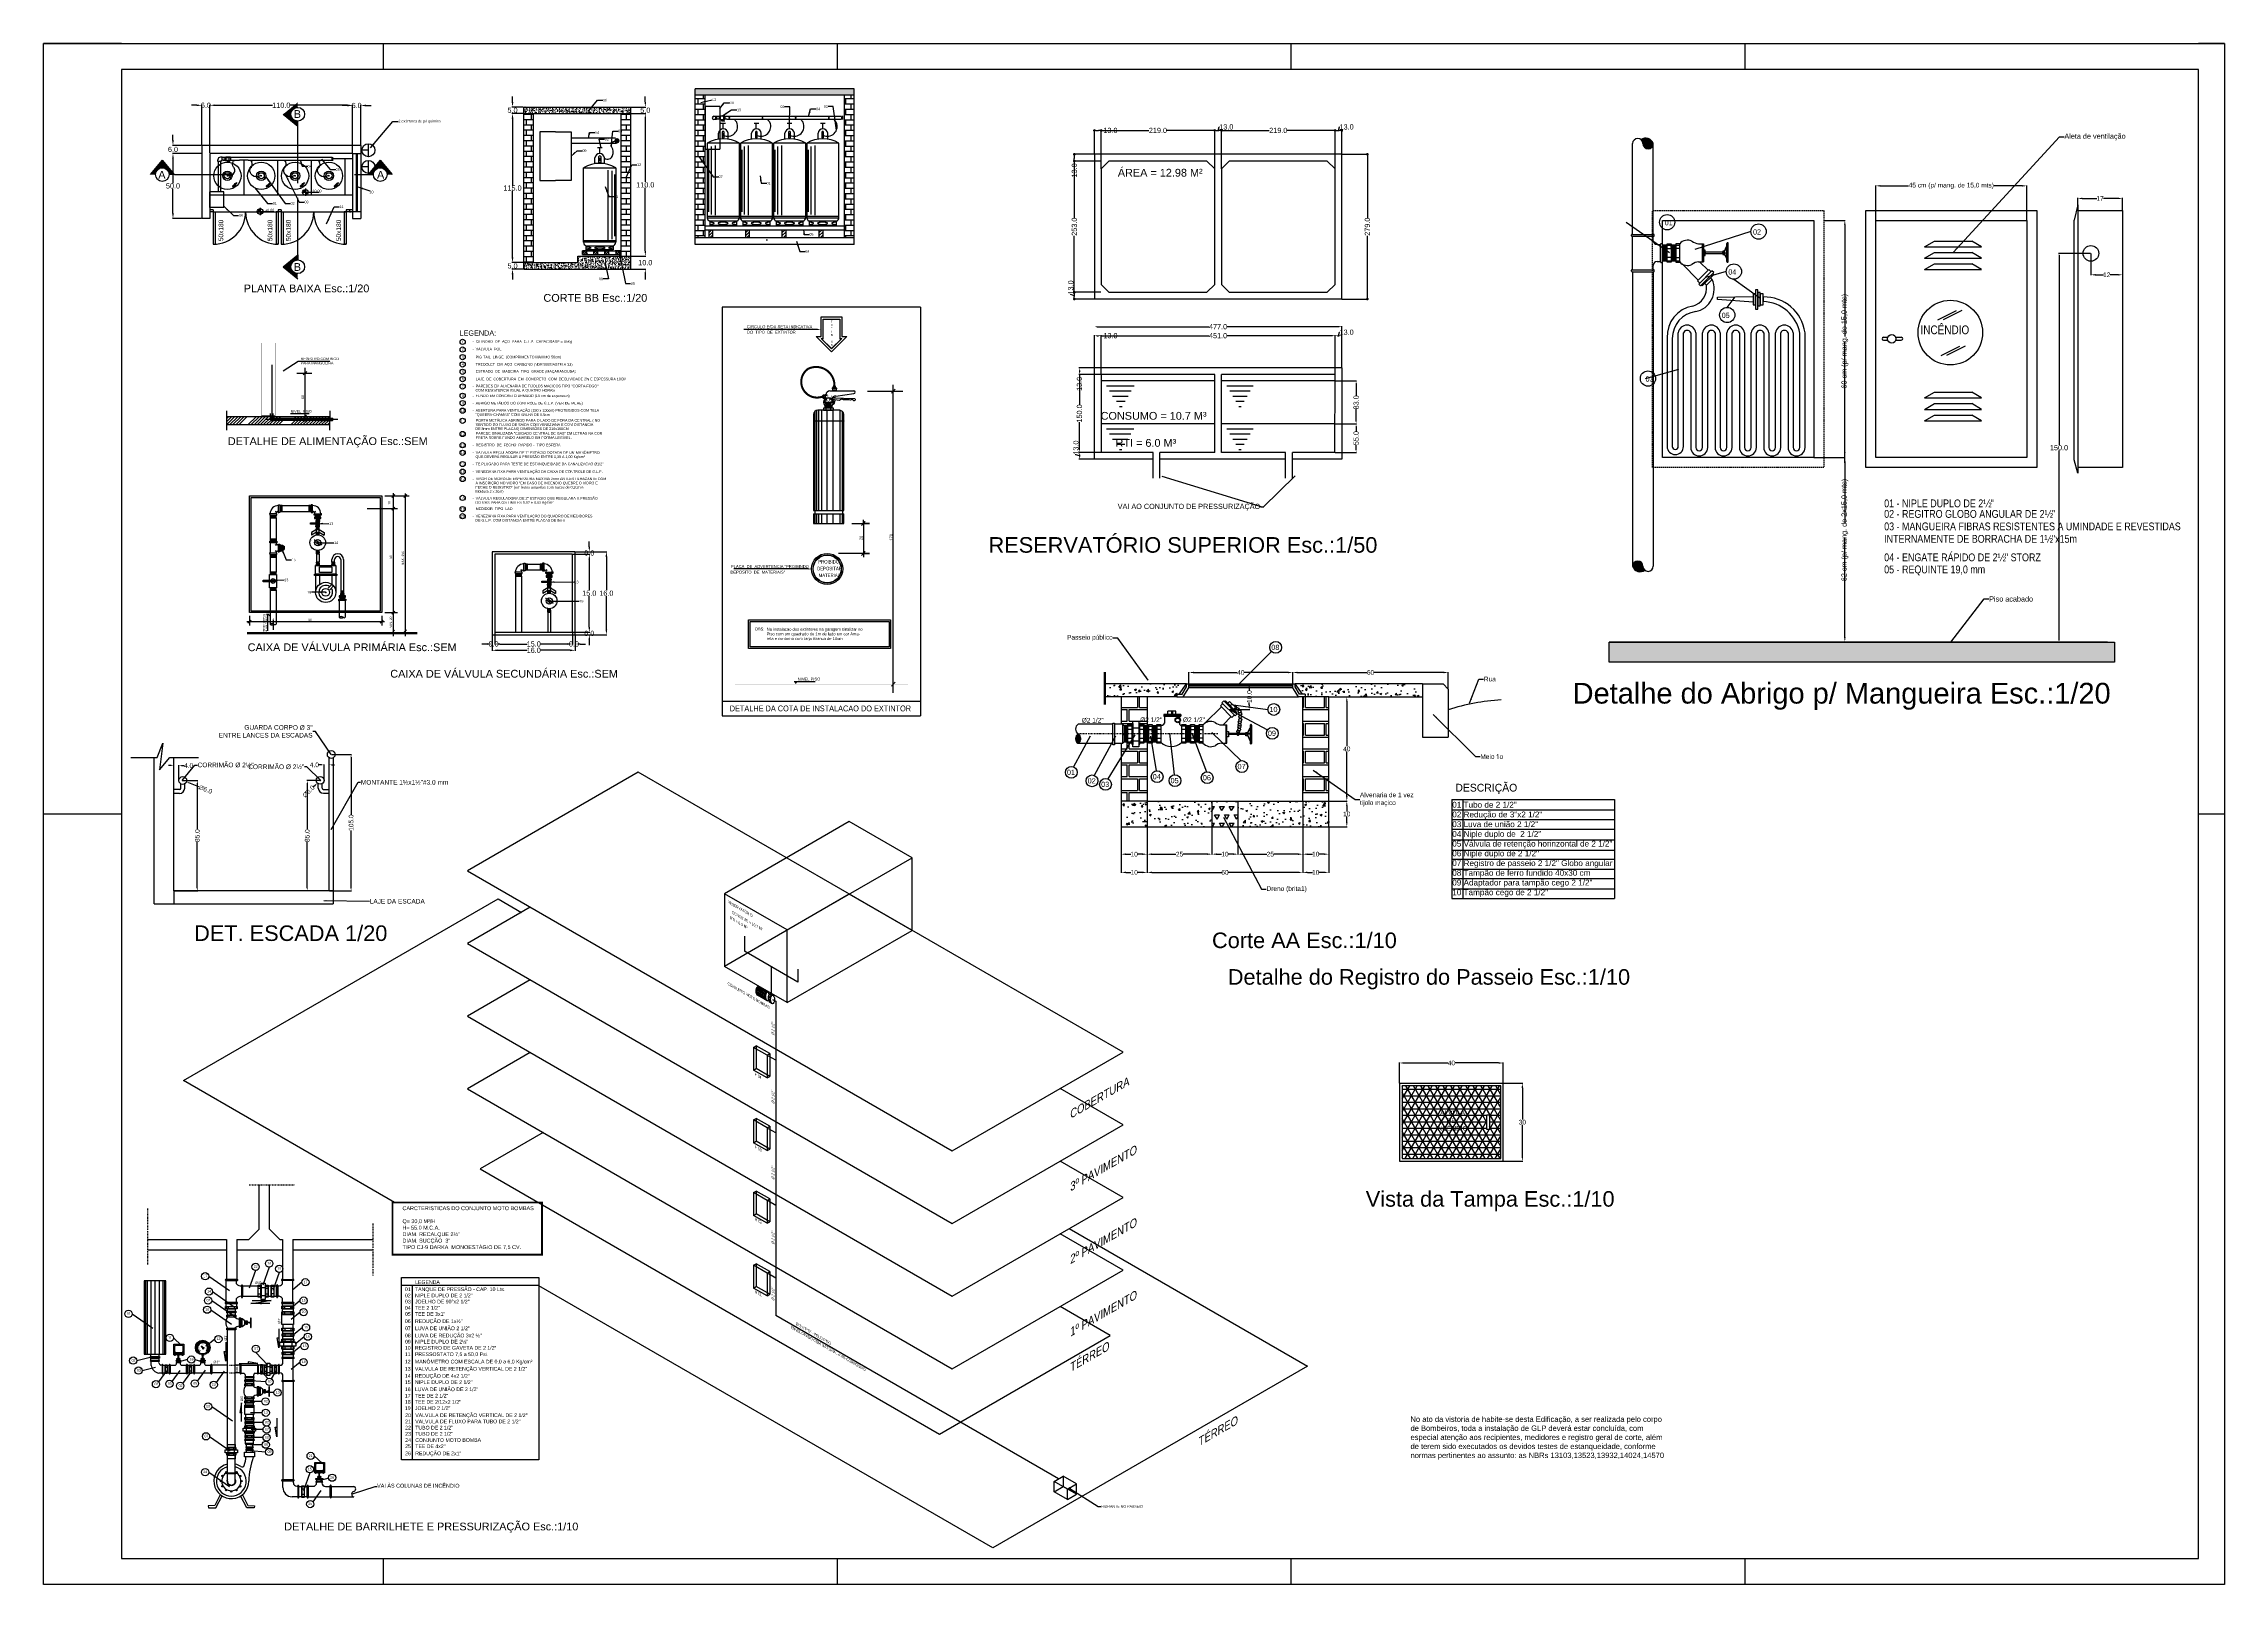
# Paper-space layout 'P12 (2)' of a CAD drawing. Extents: x 32 to 873, y 2 to 596.
import ezdxf

# ---------------------------------------------------------------- set-up
doc = ezdxf.new("R2010")
doc.units = 0
doc.header["$MEASUREMENT"] = 0
for name, pattern in [('AA1', [500, 350, -150]), ('CORTE', [2850, 2150, -300, 0, -100, 0, -300]), ('DASHDOT', [1, 0.5, -0.25, 0, -0.25]), ('DASHED', [0.75, 0.5, -0.25]), ('DOT', [0.25, 0, -0.25])]:
    doc.linetypes.add(name, pattern=pattern)
doc.layers.get('0').update_dxf_attribs({"linetype": 'CONTINUOUS'})
doc.layers.get('DEFPOINTS').update_dxf_attribs({"linetype": 'CONTINUOUS'})
for name, color, linetype in [('00', 7, 'CONTINUOUS'), ('02', 2, 'CONTINUOUS'), ('03', 7, 'CONTINUOUS'), ('04', 7, 'CONTINUOUS'), ('05', 4, 'CONTINUOUS'), ('06', 1, 'CONTINUOUS'), ('07', 7, 'CONTINUOUS'), ('10', 7, 'CONTINUOUS'), ('15', 7, 'CONTINUOUS'), ('30', 7, 'CONTINUOUS'), ('ARMAÇÃO', 2, 'CONTINUOUS'), ('BASE', 8, 'CONTINUOUS'), ('carimbo', 4, 'CONTINUOUS'), ('CONEXAO_AG_FRIA', 2, 'CONTINUOUS'), ('Cotas', 1, 'CONTINUOUS'), ('LAYER1', 1, 'CONTINUOUS'), ('LAYER33', 33, 'CONTINUOUS'), ('LAYER6', 6, 'CONTINUOUS'), ('LAYER7', 7, 'CONTINUOUS'), ('moveis', 253, 'CONTINUOUS'), ('PAREDES', 2, 'CONTINUOUS'), ('TEXTOS', 7, 'CONTINUOUS'), ('TIGRECAD', 2, 'CONTINUOUS'), ('TUBOS_INCENDIO', 240, 'CONTINUOUS'), ('TXT', 7, 'CONTINUOUS')]:
    doc.layers.add(name, color=color, linetype=linetype)
doc.styles.add('MONOTXT', font='swissci.ttf')
doc.styles.add('ROMANS', font='arial.ttf', dxfattribs={"height": 1.5})
doc.styles.get("Standard").update_dxf_attribs({"font": 'arial.ttf'})
doc.dimstyles.new('50', dxfattribs={"dimtxt": 2, "dimasz": 1, "dimexe": 0.18, "dimexo": 0.0625, "dimgap": 0.09, "dimtad": 0, "dimdec": 1, "dimlfac": 5, "dimzin": 0, "dimdsep": 46, "dimtxsty": 'Standard', "dimblk": 'DOT', "dimcen": 0.09, "dimclrt": 7, "dimadec": 0, "dimazin": 0, "dimtfac": 1, "dimtdec": 1, "dimtofl": 0, "dimtmove": 0, "dimatfit": 3, "dimldrblk": 'DOT', "dimfxl": 0, "dimtolj": 1, "dimtzin": 0, "dimarcsym": 0})
doc.dimstyles.get("Standard").update_dxf_attribs({"dimtxt": 0.18, "dimasz": 0.18, "dimexe": 0.18, "dimexo": 0.0625, "dimgap": 0.09, "dimtad": 0, "dimtih": 1, "dimtoh": 1, "dimdec": 4, "dimzin": 0, "dimdsep": 46, "dimtxsty": 'Standard', "dimcen": 0.09, "dimadec": 0, "dimazin": 0, "dimtfac": 1, "dimtdec": 4, "dimtofl": 0, "dimtmove": 0, "dimatfit": 3, "dimfxl": 0, "dimtolj": 1, "dimtzin": 0, "dimarcsym": 0})
pattern_1 = [(50, (483.0594, 307.265), (7.1726, -0.62752), [0.75, -8.25]), (355, (483.0594, 307.265), (-1.3875, 7.5219), [0.6, -6.6]), (100.451, (483.657, 307.2125), (5.7851, 6.8944), [0.6374, -7.0114]), (46.184, (483.059, 309.265), (10.6724, -1.6552), [1.125, -12.375]), (96.636, (483.949, 309.127), (9.3466, 9.7412), [0.9561, -10.5171]), (351.184, (483.059, 309.265), (9.3466, 9.7412), [0.9, -9.9]), (21, (484.0594, 308.765), (5.96907, -4.0262), [0.75, -8.25]), (326, (484.0594, 308.765), (2.43315, 7.2515), [0.6, -6.6]), (71.451, (484.557, 308.429), (8.4022, 3.2253), [0.6374, -7.0114]), (37.5, (483.0594, 307.2648), (0.1216, 3.32894), [0, -6.52, 0, -6.7, 0, -6.625]), (7.5, (483.0594, 307.265), (2.6307, 3.94412), [0, -3.82, 0, -6.37, 0, -2.525]), (327.5, (480.8294, 307.2648), (5.338224, -0.22555), [0, -2.5, 0, -7.8, 0, -10.35]), (317.5, (479.8294, 307.265), (5.83186, 1.00105), [0, -3.25, 0, -5.18, 0, -7.35])]
pattern_2 = [(93, (483.05944, 313.8621), (-0.374486, -0.019626), [])]

# ---------------------------------------------------------------- blocks, each defined once
blk = doc.blocks.new('A1')
for p, q in [((30, 594), (0, 594)), ((131, 594), (131, 584)), ((306, 594), (306, 584)), ((481, 594), (481, 584)), ((656, 594), (656, 584)), ((841, 594), (831, 594)), ((30, 297), (0, 297)), ((131, 10), (131, 0)), ((306, 10), (306, 0)), ((481, 10), (481, 0))]:
    blk.add_line(p, q)
blk.add_lwpolyline([(841, 0), (0, 0), (0, 594), (841, 594)], close=True)
at = {"color": 2}
blk.add_lwpolyline([(831, 10), (831, 584), (30, 584), (30, 10), (831, 10)], dxfattribs=at)
for points in [[(841, 297), (831, 297)], [(656, 10), (656, 0)]]:
    blk.add_lwpolyline(points)
blk = doc.blocks.new('*D782')
at = {"color": 5, "lineweight": -2, "transparency": 16777216}
for p, q in [((236.62, 399.59), (243.05, 399.59)), ((242.85, 397.59), (242.85, 385.71)), ((242.85, 371.59), (242.85, 383.48)), ((236.62, 369.59), (243.05, 369.59))]:
    blk.add_line(p, q, dxfattribs=at)
at = {"color": 5, "transparency": 16777216}
for points in [[(242.51, 397.59), (243.18, 397.59), (242.85, 399.59)], [(242.51, 371.59), (243.18, 371.59), (242.85, 369.59)]]:
    blk.add_solid(points, dxfattribs=at)
at = {"layer": 'DEFPOINTS', "color": 0, "transparency": 16777216}
for p in [(236.42, 399.59), (242.85, 399.59), (236.42, 369.59)]:
    blk.add_point(p, dxfattribs=at)
at = {"color": 7, "transparency": 16777216, "insert": (242.85, 384.59), "char_height": 2, "attachment_point": 5}
blk.add_mtext('\\A1;15.0', dxfattribs=at)
blk = doc.blocks.new('*D783')
at = {"color": 5, "lineweight": -2, "transparency": 16777216}
for p, q in [((237.62, 400.59), (249.63, 400.59)), ((249.43, 398.59), (249.43, 385.71)), ((249.43, 370.59), (249.43, 383.48)), ((237.62, 368.59), (249.63, 368.59))]:
    blk.add_line(p, q, dxfattribs=at)
at = {"color": 5, "transparency": 16777216}
for points in [[(249.1, 398.59), (249.77, 398.59), (249.43, 400.59)], [(249.1, 370.59), (249.77, 370.59), (249.43, 368.59)]]:
    blk.add_solid(points, dxfattribs=at)
at = {"layer": 'DEFPOINTS', "color": 0, "transparency": 16777216}
for p in [(237.42, 400.59), (237.42, 368.59), (249.43, 368.59)]:
    blk.add_point(p, dxfattribs=at)
at = {"color": 7, "transparency": 16777216, "insert": (249.43, 384.59), "char_height": 2, "attachment_point": 5}
blk.add_mtext('\\A1;16.0', dxfattribs=at)
blk = doc.blocks.new('*D784')
at = {"color": 5, "lineweight": -2, "transparency": 16777216}
for p, q in [((205.42, 368.39), (205.42, 362.38)), ((207.42, 362.58), (218.83, 362.58)), ((235.42, 362.58), (224.01, 362.58)), ((237.42, 368.39), (237.42, 362.38))]:
    blk.add_line(p, q, dxfattribs=at)
at = {"color": 5, "transparency": 16777216}
for points in [[(207.42, 362.91), (207.42, 362.24), (205.42, 362.58)], [(235.42, 362.91), (235.42, 362.24), (237.42, 362.58)]]:
    blk.add_solid(points, dxfattribs=at)
at = {"layer": 'DEFPOINTS', "color": 0, "transparency": 16777216}
for p in [(205.42, 368.59), (237.42, 368.59), (237.42, 362.58)]:
    blk.add_point(p, dxfattribs=at)
at = {"color": 7, "transparency": 16777216, "insert": (221.42, 362.58), "char_height": 2, "attachment_point": 5}
blk.add_mtext('\\A1;16.0', dxfattribs=at)
blk = doc.blocks.new('*D785')
at = {"color": 5, "lineweight": -2, "transparency": 16777216}
for p, q in [((206.42, 369.39), (206.42, 364.81)), ((208.42, 365.01), (218.83, 365.01)), ((234.42, 365.01), (224.01, 365.01)), ((236.42, 369.39), (236.42, 364.81))]:
    blk.add_line(p, q, dxfattribs=at)
at = {"color": 5, "transparency": 16777216}
for points in [[(208.42, 365.34), (208.42, 364.67), (206.42, 365.01)], [(234.42, 365.34), (234.42, 364.67), (236.42, 365.01)]]:
    blk.add_solid(points, dxfattribs=at)
at = {"layer": 'DEFPOINTS', "color": 0, "transparency": 16777216}
for p in [(206.42, 369.59), (236.42, 369.59), (236.42, 365.01)]:
    blk.add_point(p, dxfattribs=at)
at = {"color": 7, "transparency": 16777216, "insert": (221.42, 365.01), "char_height": 2, "attachment_point": 5}
blk.add_mtext('\\A1;15.0', dxfattribs=at)
blk = doc.blocks.new('*D786')
at = {"color": 5, "lineweight": -2, "transparency": 16777216}
for p, q in [((203.42, 365.01), (201.42, 365.01)), ((205.42, 368.39), (205.42, 364.81)), ((206.42, 369.39), (206.42, 364.81)), ((208.42, 365.01), (210.42, 365.01))]:
    blk.add_line(p, q, dxfattribs=at)
at = {"color": 5, "transparency": 16777216}
for points in [[(203.42, 365.34), (203.42, 364.67), (205.42, 365.01)], [(208.42, 365.34), (208.42, 364.67), (206.42, 365.01)]]:
    blk.add_solid(points, dxfattribs=at)
at = {"layer": 'DEFPOINTS', "color": 0, "transparency": 16777216}
for p in [(205.42, 368.59), (206.42, 369.59), (206.42, 365.01)]:
    blk.add_point(p, dxfattribs=at)
at = {"color": 7, "transparency": 16777216, "insert": (205.92, 365.01), "char_height": 2, "attachment_point": 5}
blk.add_mtext('\\A1;0.0', dxfattribs=at)
blk = doc.blocks.new('*D787')
at = {"color": 5, "lineweight": -2, "transparency": 16777216}
for p, q in [((234.42, 365.01), (232.42, 365.01)), ((236.42, 369.39), (236.42, 364.81)), ((237.42, 368.39), (237.42, 364.81)), ((239.42, 365.01), (241.42, 365.01))]:
    blk.add_line(p, q, dxfattribs=at)
at = {"color": 5, "transparency": 16777216}
for points in [[(234.42, 365.34), (234.42, 364.67), (236.42, 365.01)], [(239.42, 365.34), (239.42, 364.67), (237.42, 365.01)]]:
    blk.add_solid(points, dxfattribs=at)
at = {"layer": 'DEFPOINTS', "color": 0, "transparency": 16777216}
for p in [(236.42, 369.59), (237.42, 368.59), (237.42, 365.01)]:
    blk.add_point(p, dxfattribs=at)
at = {"color": 7, "transparency": 16777216, "insert": (236.92, 365.01), "char_height": 2, "attachment_point": 5}
blk.add_mtext('\\A1;0.0', dxfattribs=at)
blk = doc.blocks.new('*D788')
at = {"color": 5, "lineweight": -2, "transparency": 16777216}
for p, q in [((242.85, 371.59), (242.85, 373.59)), ((236.62, 369.59), (243.05, 369.59)), ((237.62, 368.59), (243.05, 368.59)), ((242.85, 366.59), (242.85, 364.59))]:
    blk.add_line(p, q, dxfattribs=at)
at = {"color": 5, "transparency": 16777216}
for points in [[(242.51, 371.59), (243.18, 371.59), (242.85, 369.59)], [(242.51, 366.59), (243.18, 366.59), (242.85, 368.59)]]:
    blk.add_solid(points, dxfattribs=at)
at = {"layer": 'DEFPOINTS', "color": 0, "transparency": 16777216}
for p in [(236.42, 369.59), (237.42, 368.59), (242.85, 369.59)]:
    blk.add_point(p, dxfattribs=at)
at = {"color": 7, "transparency": 16777216, "insert": (242.85, 369.09), "char_height": 2, "attachment_point": 5}
blk.add_mtext('\\A1;0.0', dxfattribs=at)
blk = doc.blocks.new('*D789')
at = {"color": 5, "lineweight": -2, "transparency": 16777216}
for p, q in [((242.85, 402.59), (242.85, 404.59)), ((236.62, 399.59), (243.05, 399.59)), ((237.62, 400.59), (243.05, 400.59)), ((242.85, 397.59), (242.85, 395.59))]:
    blk.add_line(p, q, dxfattribs=at)
at = {"color": 5, "transparency": 16777216}
for points in [[(242.51, 402.59), (243.18, 402.59), (242.85, 400.59)], [(242.51, 397.59), (243.18, 397.59), (242.85, 399.59)]]:
    blk.add_solid(points, dxfattribs=at)
at = {"layer": 'DEFPOINTS', "color": 0, "transparency": 16777216}
for p in [(236.42, 399.59), (237.42, 400.59), (242.85, 400.59)]:
    blk.add_point(p, dxfattribs=at)
at = {"color": 7, "transparency": 16777216, "insert": (242.85, 400.09), "char_height": 2, "attachment_point": 5}
blk.add_mtext('\\A1;0.0', dxfattribs=at)
blk = doc.blocks.new('*D771')
at = {"color": 5, "lineweight": -2, "transparency": 16777216}
for p, q in [((96.55, 554.31), (96.55, 572.9)), ((98.55, 572.7), (120.69, 572.7)), ((149.55, 572.7), (127.42, 572.7)), ((151.55, 554.31), (151.55, 572.9))]:
    blk.add_line(p, q, dxfattribs=at)
at = {"color": 5, "transparency": 16777216}
for points in [[(98.55, 573.03), (98.55, 572.36), (96.55, 572.7)], [(149.55, 573.03), (149.55, 572.36), (151.55, 572.7)]]:
    blk.add_solid(points, dxfattribs=at)
at = {"layer": 'DEFPOINTS', "color": 0, "transparency": 16777216}
for p in [(151.55, 572.7), (96.55, 554.11), (151.55, 554.11)]:
    blk.add_point(p, dxfattribs=at)
at = {"color": 7, "transparency": 16777216, "insert": (124.05, 572.7), "char_height": 2, "attachment_point": 5}
blk.add_mtext('\\A1;110.0', dxfattribs=at)
blk = doc.blocks.new('*D772')
at = {"color": 5, "lineweight": -2, "transparency": 16777216}
for p, q in [((259.05, 572.03), (264.65, 572.03)), ((264.45, 574.03), (264.45, 576.03)), ((259.05, 569.53), (264.65, 569.53)), ((264.45, 567.53), (264.45, 565.53))]:
    blk.add_line(p, q, dxfattribs=at)
at = {"color": 5, "transparency": 16777216}
for points in [[(264.12, 574.03), (264.78, 574.03), (264.45, 572.03)], [(264.12, 567.53), (264.78, 567.53), (264.45, 569.53)]]:
    blk.add_solid(points, dxfattribs=at)
at = {"layer": 'DEFPOINTS', "color": 0, "transparency": 16777216}
for p in [(258.85, 572.03), (264.45, 572.03), (258.85, 569.53)]:
    blk.add_point(p, dxfattribs=at)
at = {"color": 7, "transparency": 16777216, "insert": (264.45, 570.78), "char_height": 2, "attachment_point": 5}
blk.add_mtext('\\A1;5.0', dxfattribs=at)
blk = doc.blocks.new('*D773')
at = {"color": 5, "lineweight": -2, "transparency": 16777216}
for p, q in [((217.4, 572.03), (213.03, 572.03)), ((213.23, 574.03), (213.23, 576.03)), ((217.4, 569.53), (213.03, 569.53)), ((213.23, 567.53), (213.23, 565.53))]:
    blk.add_line(p, q, dxfattribs=at)
at = {"color": 5, "transparency": 16777216}
for points in [[(212.9, 574.03), (213.57, 574.03), (213.23, 572.03)], [(212.9, 567.53), (213.57, 567.53), (213.23, 569.53)]]:
    blk.add_solid(points, dxfattribs=at)
at = {"layer": 'DEFPOINTS', "color": 0, "transparency": 16777216}
for p in [(213.23, 572.03), (217.6, 572.03), (217.6, 569.53)]:
    blk.add_point(p, dxfattribs=at)
at = {"color": 7, "transparency": 16777216, "insert": (213.23, 570.78), "char_height": 2, "attachment_point": 5}
blk.add_mtext('\\A1;5.0', dxfattribs=at)
blk = doc.blocks.new('*D774')
at = {"color": 5, "lineweight": -2, "transparency": 16777216}
for p, q in [((217.4, 569.53), (213.03, 569.53)), ((213.23, 567.53), (213.23, 541.89)), ((213.23, 514.03), (213.23, 539.67)), ((217.4, 512.03), (213.03, 512.03))]:
    blk.add_line(p, q, dxfattribs=at)
at = {"color": 5, "transparency": 16777216}
for points in [[(212.9, 567.53), (213.57, 567.53), (213.23, 569.53)], [(212.9, 514.03), (213.57, 514.03), (213.23, 512.03)]]:
    blk.add_solid(points, dxfattribs=at)
at = {"layer": 'DEFPOINTS', "color": 0, "transparency": 16777216}
for p in [(213.23, 569.53), (217.6, 569.53), (217.6, 512.03)]:
    blk.add_point(p, dxfattribs=at)
at = {"color": 7, "transparency": 16777216, "insert": (213.23, 540.78), "char_height": 2, "attachment_point": 5}
blk.add_mtext('\\A1;115.0', dxfattribs=at)
blk = doc.blocks.new('*D775')
at = {"color": 5, "lineweight": -2, "transparency": 16777216}
for p, q in [((149.55, 572.62), (147.55, 572.62)), ((151.55, 554.23), (151.55, 572.82)), ((154.7, 557.38), (154.7, 572.82)), ((156.7, 572.62), (158.7, 572.62))]:
    blk.add_line(p, q, dxfattribs=at)
at = {"color": 5, "transparency": 16777216}
for points in [[(149.55, 572.95), (149.55, 572.28), (151.55, 572.62)], [(156.7, 572.95), (156.7, 572.28), (154.7, 572.62)]]:
    blk.add_solid(points, dxfattribs=at)
at = {"layer": 'DEFPOINTS', "color": 0, "transparency": 16777216}
for p in [(154.7, 572.62), (154.7, 557.18), (151.55, 554.03)]:
    blk.add_point(p, dxfattribs=at)
at = {"color": 7, "transparency": 16777216, "insert": (153.13, 572.62), "char_height": 2, "attachment_point": 5}
blk.add_mtext('\\A1;6.0', dxfattribs=at)
blk = doc.blocks.new('*D776')
at = {"color": 5, "lineweight": -2, "transparency": 16777216}
for p, q in [((259.05, 569.53), (264.65, 569.53)), ((264.45, 567.53), (264.45, 543.14)), ((264.45, 516.53), (264.45, 540.92)), ((259.05, 514.53), (264.65, 514.53))]:
    blk.add_line(p, q, dxfattribs=at)
at = {"color": 5, "transparency": 16777216}
for points in [[(264.12, 567.53), (264.78, 567.53), (264.45, 569.53)], [(264.12, 516.53), (264.78, 516.53), (264.45, 514.53)]]:
    blk.add_solid(points, dxfattribs=at)
at = {"layer": 'DEFPOINTS', "color": 0, "transparency": 16777216}
for p in [(258.85, 569.53), (264.45, 569.53), (258.85, 514.53)]:
    blk.add_point(p, dxfattribs=at)
at = {"color": 7, "transparency": 16777216, "insert": (264.45, 542.03), "char_height": 2, "attachment_point": 5}
blk.add_mtext('\\A1;110.0', dxfattribs=at)
blk = doc.blocks.new('*X769')
at = {"color": 0, "linetype": 'Continuous'}
for p, q in [((7878, 27500), (8041, 27663)), ((7878, 27323), (8078, 27523)), ((7926, 27195), (8078, 27346))]:
    blk.add_line(p, q, dxfattribs=at)
blk = doc.blocks.new('*D777')
at = {"color": 5, "lineweight": -2, "transparency": 16777216}
for p, q in [((213.23, 514.03), (213.23, 516.03)), ((217.4, 512.03), (213.03, 512.03)), ((217.4, 509.53), (213.03, 509.53)), ((213.23, 507.53), (213.23, 505.53))]:
    blk.add_line(p, q, dxfattribs=at)
at = {"color": 5, "transparency": 16777216}
for points in [[(212.9, 514.03), (213.57, 514.03), (213.23, 512.03)], [(212.9, 507.53), (213.57, 507.53), (213.23, 509.53)]]:
    blk.add_solid(points, dxfattribs=at)
at = {"layer": 'DEFPOINTS', "color": 0, "transparency": 16777216}
for p in [(213.23, 512.03), (217.6, 512.03), (217.6, 509.53)]:
    blk.add_point(p, dxfattribs=at)
at = {"color": 7, "transparency": 16777216, "insert": (213.23, 510.78), "char_height": 2, "attachment_point": 5}
blk.add_mtext('\\A1;5.0', dxfattribs=at)
blk = doc.blocks.new('*X770')
at = {"color": 0, "linetype": 'Continuous'}
for p, q in [((35737, 5420), (35858, 5541)), ((35782, 5341), (35982, 5541)), ((35906, 5341), (35987, 5423))]:
    blk.add_line(p, q, dxfattribs=at)
blk = doc.blocks.new('*D778')
at = {"color": 5, "lineweight": -2, "transparency": 16777216}
for p, q in [((259.05, 514.53), (264.65, 514.53)), ((264.45, 516.53), (264.45, 518.53)), ((259.05, 509.53), (264.65, 509.53)), ((264.45, 507.53), (264.45, 505.53))]:
    blk.add_line(p, q, dxfattribs=at)
at = {"color": 5, "transparency": 16777216}
for points in [[(264.12, 516.53), (264.78, 516.53), (264.45, 514.53)], [(264.12, 507.53), (264.78, 507.53), (264.45, 509.53)]]:
    blk.add_solid(points, dxfattribs=at)
at = {"layer": 'DEFPOINTS', "color": 0, "transparency": 16777216}
for p in [(258.85, 514.53), (264.45, 514.53), (258.85, 509.53)]:
    blk.add_point(p, dxfattribs=at)
at = {"color": 7, "transparency": 16777216, "insert": (264.45, 512.03), "char_height": 2, "attachment_point": 5}
blk.add_mtext('\\A1;10.0', dxfattribs=at)
blk = doc.blocks.new('*D779')
at = {"color": 5, "lineweight": -2, "transparency": 16777216}
for p, q in [((91.4, 572.7), (89.4, 572.7)), ((93.4, 557.46), (93.4, 572.9)), ((96.55, 554.31), (96.55, 572.9)), ((98.55, 572.7), (100.55, 572.7))]:
    blk.add_line(p, q, dxfattribs=at)
at = {"color": 5, "transparency": 16777216}
for points in [[(91.4, 573.03), (91.4, 572.36), (93.4, 572.7)], [(98.55, 573.03), (98.55, 572.36), (96.55, 572.7)]]:
    blk.add_solid(points, dxfattribs=at)
at = {"layer": 'DEFPOINTS', "color": 0, "transparency": 16777216}
for p in [(96.55, 572.7), (93.4, 557.26), (96.55, 554.11)]:
    blk.add_point(p, dxfattribs=at)
at = {"color": 7, "transparency": 16777216, "insert": (94.98, 572.7), "char_height": 2, "attachment_point": 5}
blk.add_mtext('\\A1;6.0', dxfattribs=at)
blk = doc.blocks.new('*D780')
at = {"color": 5, "lineweight": -2, "transparency": 16777216}
for p, q in [((93.2, 554.11), (82.09, 554.11)), ((82.29, 552.11), (82.29, 542.72)), ((82.29, 531.11), (82.29, 540.5)), ((93.2, 529.11), (82.09, 529.11))]:
    blk.add_line(p, q, dxfattribs=at)
at = {"color": 5, "transparency": 16777216}
for points in [[(81.95, 552.11), (82.62, 552.11), (82.29, 554.11)], [(81.95, 531.11), (82.62, 531.11), (82.29, 529.11)]]:
    blk.add_solid(points, dxfattribs=at)
at = {"layer": 'DEFPOINTS', "color": 0, "transparency": 16777216}
for p in [(93.4, 554.11), (82.29, 529.11), (93.4, 529.11)]:
    blk.add_point(p, dxfattribs=at)
at = {"color": 7, "transparency": 16777216, "insert": (82.29, 541.61), "char_height": 2, "attachment_point": 5}
blk.add_mtext('\\A1;50.0', dxfattribs=at)
blk = doc.blocks.new('*D781')
at = {"color": 5, "lineweight": -2, "transparency": 16777216}
for p, q in [((93.2, 557.26), (82.09, 557.26)), ((82.29, 559.26), (82.29, 561.26)), ((93.2, 554.11), (82.09, 554.11)), ((82.29, 552.11), (82.29, 550.11))]:
    blk.add_line(p, q, dxfattribs=at)
at = {"color": 5, "transparency": 16777216}
for points in [[(81.95, 559.26), (82.62, 559.26), (82.29, 557.26)], [(81.95, 552.11), (82.62, 552.11), (82.29, 554.11)]]:
    blk.add_solid(points, dxfattribs=at)
at = {"layer": 'DEFPOINTS', "color": 0, "transparency": 16777216}
for p in [(93.4, 557.26), (82.29, 554.11), (93.4, 554.11)]:
    blk.add_point(p, dxfattribs=at)
at = {"color": 7, "transparency": 16777216, "insert": (82.29, 555.68), "char_height": 2, "attachment_point": 5}
blk.add_mtext('\\A1;6.0', dxfattribs=at)
blk = doc.blocks.new('*D790')
at = {"color": 5, "linetype": 'Continuous', "lineweight": -2, "transparency": 16777216}
for p, q in [((517.98, 304.41), (517.98, 283.8)), ((494.78, 283.98), (504.08, 283.98)), ((516.18, 283.98), (506.88, 283.98))]:
    blk.add_line(p, q, dxfattribs=at)
at = {"color": 5, "linetype": 'Continuous', "transparency": 16777216}
for points in [[(494.78, 284.28), (494.78, 283.68), (492.98, 283.98)], [(516.18, 284.28), (516.18, 283.68), (517.98, 283.98)]]:
    blk.add_solid(points, dxfattribs=at)
at = {"layer": 'DEFPOINTS', "color": 0, "linetype": 'Continuous', "transparency": 16777216}
for p in [(517.98, 304.47), (492.98, 294.47), (517.98, 283.98)]:
    blk.add_point(p, dxfattribs=at)
at = {"color": 7, "linetype": 'Continuous', "transparency": 16777216, "insert": (505.48, 283.98), "char_height": 1.8, "attachment_point": 5}
blk.add_mtext('\\A1;25', dxfattribs=at)
blk = doc.blocks.new('*D791')
at = {"color": 5, "linetype": 'Continuous', "lineweight": -2, "transparency": 16777216}
for p, q in [((447.98, 304.41), (447.98, 283.8)), ((457.98, 304.41), (457.98, 283.8)), ((449.78, 283.98), (451.69, 283.98)), ((456.18, 283.98), (454.27, 283.98))]:
    blk.add_line(p, q, dxfattribs=at)
at = {"color": 5, "linetype": 'Continuous', "transparency": 16777216}
for points in [[(449.78, 284.28), (449.78, 283.68), (447.98, 283.98)], [(456.18, 284.28), (456.18, 283.68), (457.98, 283.98)]]:
    blk.add_solid(points, dxfattribs=at)
at = {"layer": 'DEFPOINTS', "color": 0, "linetype": 'Continuous', "transparency": 16777216}
for p in [(447.98, 304.47), (457.98, 304.47), (457.98, 283.98)]:
    blk.add_point(p, dxfattribs=at)
at = {"color": 7, "linetype": 'Continuous', "transparency": 16777216, "insert": (452.98, 283.98), "char_height": 1.8, "attachment_point": 5}
blk.add_mtext('\\A1;10', dxfattribs=at)
blk = doc.blocks.new('*D792')
at = {"color": 5, "linetype": 'Continuous', "lineweight": -2, "transparency": 16777216}
for p, q in [((482.98, 294.41), (482.98, 283.8)), ((459.78, 283.98), (469.08, 283.98)), ((481.18, 283.98), (471.88, 283.98))]:
    blk.add_line(p, q, dxfattribs=at)
at = {"color": 5, "linetype": 'Continuous', "transparency": 16777216}
for points in [[(459.78, 284.28), (459.78, 283.68), (457.98, 283.98)], [(481.18, 284.28), (481.18, 283.68), (482.98, 283.98)]]:
    blk.add_solid(points, dxfattribs=at)
at = {"layer": 'DEFPOINTS', "color": 0, "linetype": 'Continuous', "transparency": 16777216}
for p in [(457.98, 304.47), (482.98, 294.47), (482.98, 283.98)]:
    blk.add_point(p, dxfattribs=at)
at = {"color": 7, "linetype": 'Continuous', "transparency": 16777216, "insert": (470.48, 283.98), "char_height": 1.8, "attachment_point": 5}
blk.add_mtext('\\A1;25', dxfattribs=at)
blk = doc.blocks.new('*D793')
at = {"color": 5, "linetype": 'Continuous', "lineweight": -2, "transparency": 16777216}
for p, q in [((527.98, 294.41), (527.98, 283.8)), ((519.78, 283.98), (521.69, 283.98)), ((526.18, 283.98), (524.27, 283.98))]:
    blk.add_line(p, q, dxfattribs=at)
at = {"color": 5, "linetype": 'Continuous', "transparency": 16777216}
for points in [[(519.78, 284.28), (519.78, 283.68), (517.98, 283.98)], [(526.18, 284.28), (526.18, 283.68), (527.98, 283.98)]]:
    blk.add_solid(points, dxfattribs=at)
at = {"layer": 'DEFPOINTS', "color": 0, "linetype": 'Continuous', "transparency": 16777216}
for p in [(517.98, 304.47), (527.98, 294.47), (527.98, 283.98)]:
    blk.add_point(p, dxfattribs=at)
at = {"color": 7, "linetype": 'Continuous', "transparency": 16777216, "insert": (522.98, 283.98), "char_height": 1.8, "attachment_point": 5}
blk.add_mtext('\\A1;10', dxfattribs=at)
blk = doc.blocks.new('*D794')
at = {"color": 5, "linetype": 'Continuous', "lineweight": -2, "transparency": 16777216}
for p, q in [((528.04, 294.47), (535.15, 294.47)), ((534.97, 302.67), (534.97, 300.48)), ((534.97, 296.27), (534.97, 298.46))]:
    blk.add_line(p, q, dxfattribs=at)
at = {"color": 5, "linetype": 'Continuous', "transparency": 16777216}
for points in [[(534.67, 302.67), (535.27, 302.67), (534.97, 304.47)], [(534.67, 296.27), (535.27, 296.27), (534.97, 294.47)]]:
    blk.add_solid(points, dxfattribs=at)
at = {"layer": 'DEFPOINTS', "color": 0, "linetype": 'Continuous', "transparency": 16777216}
for p in [(527.98, 304.47), (527.98, 294.47), (534.97, 294.47)]:
    blk.add_point(p, dxfattribs=at)
at = {"color": 7, "linetype": 'Continuous', "transparency": 16777216, "insert": (534.97, 299.47), "char_height": 1.8, "attachment_point": 5}
blk.add_mtext('\\A1;10', dxfattribs=at)
blk = doc.blocks.new('*D795')
at = {"color": 5, "linetype": 'Continuous', "lineweight": -2, "transparency": 16777216}
for p, q in [((492.98, 294.41), (492.98, 283.8)), ((484.78, 283.98), (486.69, 283.98)), ((491.18, 283.98), (489.27, 283.98))]:
    blk.add_line(p, q, dxfattribs=at)
at = {"color": 5, "linetype": 'Continuous', "transparency": 16777216}
for points in [[(484.78, 284.28), (484.78, 283.68), (482.98, 283.98)], [(491.18, 284.28), (491.18, 283.68), (492.98, 283.98)]]:
    blk.add_solid(points, dxfattribs=at)
at = {"layer": 'DEFPOINTS', "color": 0, "linetype": 'Continuous', "transparency": 16777216}
for p in [(482.98, 294.47), (492.98, 294.47), (492.98, 283.98)]:
    blk.add_point(p, dxfattribs=at)
at = {"color": 7, "linetype": 'Continuous', "transparency": 16777216, "insert": (487.98, 283.98), "char_height": 1.8, "attachment_point": 5}
blk.add_mtext('\\A1;10', dxfattribs=at)
blk = doc.blocks.new('*D796')
at = {"color": 5, "linetype": 'Continuous', "lineweight": -2, "transparency": 16777216}
for p, q in [((517.98, 283.74), (517.98, 276.78)), ((459.78, 276.96), (486.6, 276.96)), ((516.18, 276.96), (489.36, 276.96))]:
    blk.add_line(p, q, dxfattribs=at)
at = {"color": 5, "linetype": 'Continuous', "transparency": 16777216}
for points in [[(459.78, 277.26), (459.78, 276.66), (457.98, 276.96)], [(516.18, 277.26), (516.18, 276.66), (517.98, 276.96)]]:
    blk.add_solid(points, dxfattribs=at)
at = {"layer": 'DEFPOINTS', "color": 0, "linetype": 'Continuous', "transparency": 16777216}
for p in [(457.98, 283.8), (517.98, 283.8), (517.98, 276.96)]:
    blk.add_point(p, dxfattribs=at)
at = {"color": 7, "linetype": 'Continuous', "transparency": 16777216, "insert": (487.98, 276.96), "char_height": 1.8, "attachment_point": 5}
blk.add_mtext('\\A1;60', dxfattribs=at)
blk = doc.blocks.new('*D797')
at = {"color": 5, "linetype": 'Continuous', "lineweight": -2, "transparency": 16777216}
for p, q in [((447.98, 283.74), (447.98, 276.78)), ((457.98, 283.74), (457.98, 276.78)), ((449.78, 276.96), (451.69, 276.96)), ((456.18, 276.96), (454.27, 276.96))]:
    blk.add_line(p, q, dxfattribs=at)
at = {"color": 5, "linetype": 'Continuous', "transparency": 16777216}
for points in [[(449.78, 277.26), (449.78, 276.66), (447.98, 276.96)], [(456.18, 277.26), (456.18, 276.66), (457.98, 276.96)]]:
    blk.add_solid(points, dxfattribs=at)
at = {"layer": 'DEFPOINTS', "color": 0, "linetype": 'Continuous', "transparency": 16777216}
for p in [(447.98, 283.8), (457.98, 283.8), (457.98, 276.96)]:
    blk.add_point(p, dxfattribs=at)
at = {"color": 7, "linetype": 'Continuous', "transparency": 16777216, "insert": (452.98, 276.96), "char_height": 1.8, "attachment_point": 5}
blk.add_mtext('\\A1;10', dxfattribs=at)
blk = doc.blocks.new('*D798')
at = {"color": 5, "linetype": 'Continuous', "lineweight": -2, "transparency": 16777216}
for p, q in [((527.98, 283.74), (527.98, 276.78)), ((519.78, 276.96), (521.69, 276.96)), ((526.18, 276.96), (524.27, 276.96))]:
    blk.add_line(p, q, dxfattribs=at)
at = {"color": 5, "linetype": 'Continuous', "transparency": 16777216}
for points in [[(519.78, 277.26), (519.78, 276.66), (517.98, 276.96)], [(526.18, 277.26), (526.18, 276.66), (527.98, 276.96)]]:
    blk.add_solid(points, dxfattribs=at)
at = {"layer": 'DEFPOINTS', "color": 0, "linetype": 'Continuous', "transparency": 16777216}
for p in [(517.98, 283.8), (527.98, 283.8), (527.98, 276.96)]:
    blk.add_point(p, dxfattribs=at)
at = {"color": 7, "linetype": 'Continuous', "transparency": 16777216, "insert": (522.98, 276.96), "char_height": 1.8, "attachment_point": 5}
blk.add_mtext('\\A1;10', dxfattribs=at)
blk = doc.blocks.new('*D799')
at = {"color": 5, "linetype": 'Continuous', "lineweight": -2, "transparency": 16777216}
for p, q in [((555.32, 195.69), (555.32, 203.66)), ((557.12, 203.48), (573.91, 203.48)), ((593.52, 203.48), (576.74, 203.48)), ((595.32, 195.69), (595.32, 203.66))]:
    blk.add_line(p, q, dxfattribs=at)
at = {"color": 5, "linetype": 'Continuous', "transparency": 16777216}
for points in [[(557.12, 203.78), (557.12, 203.18), (555.32, 203.48)], [(593.52, 203.78), (593.52, 203.18), (595.32, 203.48)]]:
    blk.add_solid(points, dxfattribs=at)
at = {"layer": 'DEFPOINTS', "color": 0, "linetype": 'Continuous', "transparency": 16777216}
for p in [(595.32, 203.48), (555.32, 195.62), (595.32, 195.62)]:
    blk.add_point(p, dxfattribs=at)
at = {"color": 7, "linetype": 'Continuous', "transparency": 16777216, "insert": (575.32, 203.48), "char_height": 1.8, "attachment_point": 5}
blk.add_mtext('\\A1;40', dxfattribs=at)
blk = doc.blocks.new('*D800')
at = {"color": 5, "linetype": 'Continuous', "lineweight": -2, "transparency": 16777216}
for p, q in [((595.39, 195.69), (602.85, 195.69)), ((602.67, 193.89), (602.67, 181.67)), ((602.67, 167.42), (602.67, 179.65)), ((595.39, 165.62), (602.85, 165.62))]:
    blk.add_line(p, q, dxfattribs=at)
at = {"color": 5, "linetype": 'Continuous', "transparency": 16777216}
for points in [[(602.37, 193.89), (602.97, 193.89), (602.67, 195.69)], [(602.37, 167.42), (602.97, 167.42), (602.67, 165.62)]]:
    blk.add_solid(points, dxfattribs=at)
at = {"layer": 'DEFPOINTS', "color": 0, "linetype": 'Continuous', "transparency": 16777216}
for p in [(595.32, 195.69), (595.32, 165.62), (602.67, 165.62)]:
    blk.add_point(p, dxfattribs=at)
at = {"color": 7, "linetype": 'Continuous', "transparency": 16777216, "insert": (602.67, 180.66), "char_height": 1.8, "attachment_point": 5}
blk.add_mtext('\\A1;30', dxfattribs=at)
blk = doc.blocks.new('*D801')
at = {"color": 5, "linetype": 'Continuous', "lineweight": -2, "transparency": 16777216}
for p, q in [((515.91, 354.03), (542.73, 354.03)), ((572.31, 354.03), (545.49, 354.03)), ((574.11, 347.71), (574.11, 354.21))]:
    blk.add_line(p, q, dxfattribs=at)
at = {"color": 5, "linetype": 'Continuous', "transparency": 16777216}
for points in [[(515.91, 354.33), (515.91, 353.73), (514.11, 354.03)], [(572.31, 354.33), (572.31, 353.73), (574.11, 354.03)]]:
    blk.add_solid(points, dxfattribs=at)
at = {"layer": 'DEFPOINTS', "color": 0, "linetype": 'Continuous', "transparency": 16777216}
for p in [(574.11, 354.03), (514.11, 349.65), (574.11, 347.65)]:
    blk.add_point(p, dxfattribs=at)
at = {"color": 7, "linetype": 'Continuous', "transparency": 16777216, "insert": (544.11, 354.03), "char_height": 1.8, "attachment_point": 5}
blk.add_mtext('\\A1;60', dxfattribs=at)
blk = doc.blocks.new('*D802')
at = {"color": 5, "linetype": 'Continuous', "lineweight": -2, "transparency": 16777216}
for p, q in [((528.04, 344.65), (535.15, 344.65)), ((534.97, 342.85), (534.97, 325.57)), ((534.97, 306.27), (534.97, 323.55)), ((528.04, 304.47), (535.15, 304.47))]:
    blk.add_line(p, q, dxfattribs=at)
at = {"color": 5, "linetype": 'Continuous', "transparency": 16777216}
for points in [[(534.67, 342.85), (535.27, 342.85), (534.97, 344.65)], [(534.67, 306.27), (535.27, 306.27), (534.97, 304.47)]]:
    blk.add_solid(points, dxfattribs=at)
at = {"layer": 'DEFPOINTS', "color": 0, "linetype": 'Continuous', "transparency": 16777216}
for p in [(527.98, 344.65), (527.98, 304.47), (534.97, 304.47)]:
    blk.add_point(p, dxfattribs=at)
at = {"color": 7, "linetype": 'Continuous', "transparency": 16777216, "insert": (534.97, 324.56), "char_height": 1.8, "attachment_point": 5}
blk.add_mtext('\\A1;40', dxfattribs=at)
blk = doc.blocks.new('*D803')
at = {"color": 5, "linetype": 'Continuous', "lineweight": -2, "transparency": 16777216}
for p, q in [((474.11, 349.71), (474.11, 354.21)), ((475.91, 354.03), (492.7, 354.03)), ((512.31, 354.03), (495.52, 354.03)), ((514.11, 349.71), (514.11, 354.21))]:
    blk.add_line(p, q, dxfattribs=at)
at = {"color": 5, "linetype": 'Continuous', "transparency": 16777216}
for points in [[(475.91, 354.33), (475.91, 353.73), (474.11, 354.03)], [(512.31, 354.33), (512.31, 353.73), (514.11, 354.03)]]:
    blk.add_solid(points, dxfattribs=at)
at = {"layer": 'DEFPOINTS', "color": 0, "linetype": 'Continuous', "transparency": 16777216}
for p in [(514.11, 354.03), (474.11, 349.65), (514.11, 349.65)]:
    blk.add_point(p, dxfattribs=at)
at = {"color": 7, "linetype": 'Continuous', "transparency": 16777216, "insert": (494.11, 354.03), "char_height": 1.8, "attachment_point": 5}
blk.add_mtext('\\A1;40', dxfattribs=at)
blk = doc.blocks.new('*D804')
at = {"color": 5, "linetype": 'Continuous', "lineweight": -2, "transparency": 16777216}
for p, q in [((490.96, 349.65), (497.54, 349.65)), ((497.36, 347.85), (497.36, 347.08)), ((489.44, 339.82), (497.54, 339.82)), ((497.36, 341.62), (497.36, 342.4))]:
    blk.add_line(p, q, dxfattribs=at)
at = {"color": 5, "linetype": 'Continuous', "transparency": 16777216}
for points in [[(497.06, 347.85), (497.66, 347.85), (497.36, 349.65)], [(497.06, 341.62), (497.66, 341.62), (497.36, 339.82)]]:
    blk.add_solid(points, dxfattribs=at)
at = {"layer": 'DEFPOINTS', "color": 0, "linetype": 'Continuous', "transparency": 16777216}
for p in [(490.9, 349.65), (497.36, 349.65), (489.38, 339.82)]:
    blk.add_point(p, dxfattribs=at)
at = {"color": 7, "linetype": 'Continuous', "transparency": 16777216, "insert": (497.36, 344.74), "char_height": 1.8, "attachment_point": 5, "rotation": 90}
blk.add_mtext('\\A1;10.0', dxfattribs=at)
blk = doc.blocks.new('*D816')
at = {"layer": 'Cotas', "color": 0, "linetype": 'Continuous', "lineweight": -2, "transparency": 16777216}
for p, q in [((143.39, 322.39), (151.16, 322.39)), ((150.98, 321.39), (150.98, 299.18)), ((150.98, 270.89), (150.98, 293.1)), ((142.64, 269.89), (151.16, 269.89))]:
    blk.add_line(p, q, dxfattribs=at)
at = {"layer": 'Cotas', "color": 0, "linetype": 'Continuous', "transparency": 16777216}
for points in [[(150.81, 321.39), (151.14, 321.39), (150.98, 322.39)], [(150.81, 270.89), (151.14, 270.89), (150.98, 269.89)]]:
    blk.add_solid(points, dxfattribs=at)
at = {"layer": 'DEFPOINTS', "color": 0, "linetype": 'Continuous', "transparency": 16777216}
for p in [(143.32, 322.39), (150.98, 322.39), (142.57, 269.89)]:
    blk.add_point(p, dxfattribs=at)
at = {"layer": 'Cotas', "color": 7, "linetype": 'Continuous', "transparency": 16777216, "insert": (150.98, 296.14), "char_height": 1.8, "attachment_point": 5, "rotation": 90}
blk.add_mtext('\\A1;105.0', dxfattribs=at)
blk = doc.blocks.new('*D817')
at = {"layer": 'Cotas', "color": 0, "linetype": 'Continuous', "lineweight": -2, "transparency": 16777216}
for p, q in [((139.26, 312.39), (133.88, 312.39)), ((134.06, 311.39), (134.06, 293.57)), ((134.06, 270.89), (134.06, 288.71)), ((144.01, 269.89), (133.88, 269.89))]:
    blk.add_line(p, q, dxfattribs=at)
at = {"layer": 'Cotas', "color": 0, "linetype": 'Continuous', "transparency": 16777216}
for points in [[(133.9, 311.39), (134.23, 311.39), (134.06, 312.39)], [(133.9, 270.89), (134.23, 270.89), (134.06, 269.89)]]:
    blk.add_solid(points, dxfattribs=at)
at = {"layer": 'DEFPOINTS', "color": 0, "linetype": 'Continuous', "transparency": 16777216}
for p in [(134.06, 312.39), (139.32, 312.39), (144.07, 269.89)]:
    blk.add_point(p, dxfattribs=at)
at = {"layer": 'Cotas', "color": 7, "linetype": 'Continuous', "transparency": 16777216, "insert": (134.06, 291.14), "char_height": 1.8, "attachment_point": 5, "rotation": 90}
blk.add_mtext('\\A1;85.0', dxfattribs=at)
blk = doc.blocks.new('*D818')
at = {"layer": 'Cotas', "color": 0, "linetype": 'Continuous', "lineweight": -2, "transparency": 16777216}
for p, q in [((85.89, 312.39), (91.85, 312.39)), ((91.67, 311.39), (91.67, 293.57)), ((91.67, 270.89), (91.67, 288.71)), ((82.64, 269.89), (91.85, 269.89))]:
    blk.add_line(p, q, dxfattribs=at)
at = {"layer": 'Cotas', "color": 0, "linetype": 'Continuous', "transparency": 16777216}
for points in [[(91.5, 311.39), (91.84, 311.39), (91.67, 312.39)], [(91.5, 270.89), (91.84, 270.89), (91.67, 269.89)]]:
    blk.add_solid(points, dxfattribs=at)
at = {"layer": 'DEFPOINTS', "color": 0, "linetype": 'Continuous', "transparency": 16777216}
for p in [(85.82, 312.39), (91.67, 312.39), (82.57, 269.89)]:
    blk.add_point(p, dxfattribs=at)
at = {"layer": 'Cotas', "color": 7, "linetype": 'Continuous', "transparency": 16777216, "insert": (91.67, 291.14), "char_height": 1.8, "attachment_point": 5, "rotation": 90}
blk.add_mtext('\\A1;85.0', dxfattribs=at)
blk = doc.blocks.new('*D819')
at = {"layer": 'Cotas', "color": 0, "linetype": 'Continuous', "lineweight": -2, "transparency": 16777216}
for p, q in [((81.57, 318.13), (80.57, 318.13)), ((82.57, 313.2), (82.57, 318.31)), ((84.56, 312.45), (84.56, 318.31)), ((85.56, 318.13), (86.56, 318.13))]:
    blk.add_line(p, q, dxfattribs=at)
at = {"layer": 'Cotas', "color": 0, "linetype": 'Continuous', "transparency": 16777216}
for points in [[(81.57, 318.3), (81.57, 317.97), (82.57, 318.13)], [(85.56, 318.3), (85.56, 317.97), (84.56, 318.13)]]:
    blk.add_solid(points, dxfattribs=at)
at = {"layer": 'DEFPOINTS', "color": 0, "linetype": 'Continuous', "transparency": 16777216}
for p in [(82.57, 313.14), (84.56, 318.13), (84.56, 312.39)]:
    blk.add_point(p, dxfattribs=at)
at = {"layer": 'Cotas', "color": 7, "linetype": 'Continuous', "transparency": 16777216, "insert": (88.32, 318.13), "char_height": 1.8, "attachment_point": 5}
blk.add_mtext('\\A1;4.0', dxfattribs=at)
blk = doc.blocks.new('*D820')
at = {"layer": 'Cotas', "color": 0, "linetype": 'Continuous', "lineweight": -2, "transparency": 16777216}
for p, q in [((85.97, 312.39), (86.15, 312.39)), ((86.06, 312.3), (86.06, 312.48)), ((92.28, 309.94), (88.39, 311.47))]:
    blk.add_line(p, q, dxfattribs=at)
at = {"layer": 'Cotas', "color": 0, "linetype": 'Continuous', "transparency": 16777216}
blk.add_solid([(88.45, 311.63), (88.33, 311.32), (87.46, 311.84)], dxfattribs=at)
at = {"layer": 'DEFPOINTS', "color": 0, "linetype": 'Continuous', "transparency": 16777216}
for p in [(84.66, 312.94), (87.46, 311.84)]:
    blk.add_point(p, dxfattribs=at)
at = {"layer": 'Cotas', "color": 7, "linetype": 'Continuous', "transparency": 16777216, "insert": (94.8, 308.95), "char_height": 1.8, "attachment_point": 5, "rotation": 338.52696}
blk.add_mtext('\\A1;∅6.0', dxfattribs=at)
blk = doc.blocks.new('*D821')
at = {"layer": 'Cotas', "color": 0, "linetype": 'Continuous', "lineweight": -2, "transparency": 16777216}
for p, q in [((139.57, 318.41), (138.57, 318.41)), ((140.57, 312.45), (140.57, 318.59)), ((142.57, 313.2), (142.57, 318.59)), ((143.57, 318.41), (144.57, 318.41))]:
    blk.add_line(p, q, dxfattribs=at)
at = {"layer": 'Cotas', "color": 0, "linetype": 'Continuous', "transparency": 16777216}
for points in [[(139.57, 318.58), (139.57, 318.24), (140.57, 318.41)], [(143.57, 318.58), (143.57, 318.24), (142.57, 318.41)]]:
    blk.add_solid(points, dxfattribs=at)
at = {"layer": 'DEFPOINTS', "color": 0, "linetype": 'Continuous', "transparency": 16777216}
for p in [(140.57, 318.41), (140.57, 312.39), (142.57, 313.14)]:
    blk.add_point(p, dxfattribs=at)
at = {"layer": 'Cotas', "color": 7, "linetype": 'Continuous', "transparency": 16777216, "insert": (136.81, 318.41), "char_height": 1.8, "attachment_point": 5}
blk.add_mtext('\\A1;4.0', dxfattribs=at)
blk = doc.blocks.new('*D822')
at = {"layer": 'Cotas', "color": 0, "linetype": 'Continuous', "lineweight": -2, "transparency": 16777216}
for p, q in [((138.98, 312.45), (139.16, 312.45)), ((139.07, 312.36), (139.07, 312.54)), ((136.54, 310.04), (137.26, 310.73))]:
    blk.add_line(p, q, dxfattribs=at)
at = {"layer": 'Cotas', "color": 0, "linetype": 'Continuous', "transparency": 16777216}
blk.add_solid([(137.15, 310.85), (137.38, 310.61), (137.99, 311.42)], dxfattribs=at)
at = {"layer": 'DEFPOINTS', "color": 0, "linetype": 'Continuous', "transparency": 16777216}
for p in [(137.99, 311.42), (140.16, 313.49)]:
    blk.add_point(p, dxfattribs=at)
at = {"layer": 'Cotas', "color": 7, "linetype": 'Continuous', "transparency": 16777216, "insert": (134.58, 308.17), "char_height": 1.8, "attachment_point": 5, "rotation": 43.63883}
blk.add_mtext('\\A1;∅6.0', dxfattribs=at)
blk = doc.blocks.new('*D823')
at = {"layer": 'Cotas', "color": 0, "linetype": 'Continuous', "lineweight": -2, "transparency": 16777216}
for p, q in [((431.86, 467.88), (431.86, 457.24)), ((431.86, 439.88), (431.86, 450.51)), ((440.15, 438.88), (431.68, 438.88))]:
    blk.add_line(p, q, dxfattribs=at)
at = {"layer": 'Cotas', "color": 0, "linetype": 'Continuous', "transparency": 16777216}
for points in [[(431.69, 467.88), (432.03, 467.88), (431.86, 468.88)], [(431.69, 439.88), (432.03, 439.88), (431.86, 438.88)]]:
    blk.add_solid(points, dxfattribs=at)
at = {"layer": 'DEFPOINTS', "color": 0, "linetype": 'Continuous', "transparency": 16777216}
for p in [(440.23, 468.88), (431.86, 438.88), (440.21, 438.88)]:
    blk.add_point(p, dxfattribs=at)
at = {"layer": 'Cotas', "color": 7, "linetype": 'Continuous', "transparency": 16777216, "insert": (431.86, 453.88), "char_height": 2, "attachment_point": 5, "rotation": 90}
blk.add_mtext('\\A1;150.0', dxfattribs=at)
blk = doc.blocks.new('*D824')
at = {"layer": 'Cotas', "color": 0, "linetype": 'Continuous', "lineweight": -2, "transparency": 16777216}
for p, q in [((530.49, 466.48), (538.75, 466.48)), ((538.57, 465.48), (538.57, 460.86)), ((538.57, 450.88), (538.57, 455.49))]:
    blk.add_line(p, q, dxfattribs=at)
at = {"layer": 'Cotas', "color": 0, "linetype": 'Continuous', "transparency": 16777216}
for points in [[(538.4, 465.48), (538.73, 465.48), (538.57, 466.48)], [(538.4, 450.88), (538.73, 450.88), (538.57, 449.88)]]:
    blk.add_solid(points, dxfattribs=at)
at = {"layer": 'DEFPOINTS', "color": 0, "linetype": 'Continuous', "transparency": 16777216}
for p in [(530.43, 466.48), (538.57, 466.48), (530.41, 449.88)]:
    blk.add_point(p, dxfattribs=at)
at = {"layer": 'Cotas', "color": 7, "linetype": 'Continuous', "transparency": 16777216, "insert": (538.57, 458.18), "char_height": 2, "attachment_point": 5, "rotation": 90}
blk.add_mtext('\\A1;83.0', dxfattribs=at)
blk = doc.blocks.new('*D825')
at = {"layer": 'Cotas', "color": 0, "linetype": 'Continuous', "lineweight": -2, "transparency": 16777216}
for p, q in [((430.5, 437.98), (430.5, 438.16)), ((431.84, 437.58), (430.5, 437.98)), ((431.84, 437.88), (431.84, 437.28)), ((437.55, 436.28), (431.66, 436.28))]:
    blk.add_line(p, q, dxfattribs=at)
at = {"layer": 'Cotas', "color": 0, "linetype": 'Continuous', "transparency": 16777216}
for points in [[(431.67, 437.88), (432.01, 437.88), (431.84, 438.88)], [(431.67, 437.28), (432.01, 437.28), (431.84, 436.28)]]:
    blk.add_solid(points, dxfattribs=at)
at = {"layer": 'DEFPOINTS', "color": 0, "linetype": 'Continuous', "transparency": 16777216}
for p in [(440.21, 438.88), (431.84, 436.28), (437.61, 436.28)]:
    blk.add_point(p, dxfattribs=at)
at = {"layer": 'Cotas', "color": 7, "linetype": 'Continuous', "transparency": 16777216, "insert": (430.5, 440.75), "char_height": 2, "attachment_point": 5, "rotation": 90}
blk.add_mtext('\\A1;13.0', dxfattribs=at)
blk = doc.blocks.new('*D826')
at = {"layer": 'Cotas', "color": 0, "linetype": 'Continuous', "lineweight": -2, "transparency": 16777216}
for p, q in [((530.47, 449.88), (538.75, 449.88)), ((538.57, 448.88), (538.57, 447.06)), ((530.47, 438.88), (538.75, 438.88)), ((538.57, 439.88), (538.57, 441.69))]:
    blk.add_line(p, q, dxfattribs=at)
at = {"layer": 'Cotas', "color": 0, "linetype": 'Continuous', "transparency": 16777216}
for points in [[(538.4, 448.88), (538.73, 448.88), (538.57, 449.88)], [(538.4, 439.88), (538.73, 439.88), (538.57, 438.88)]]:
    blk.add_solid(points, dxfattribs=at)
at = {"layer": 'DEFPOINTS', "color": 0, "linetype": 'Continuous', "transparency": 16777216}
for p in [(530.41, 449.88), (538.57, 449.88), (530.41, 438.88)]:
    blk.add_point(p, dxfattribs=at)
at = {"layer": 'Cotas', "color": 7, "linetype": 'Continuous', "transparency": 16777216, "insert": (538.57, 444.38), "char_height": 2, "attachment_point": 5, "rotation": 90}
blk.add_mtext('\\A1;55.0', dxfattribs=at)
blk = doc.blocks.new('*D827')
at = {"layer": 'Cotas', "color": 0, "linetype": 'Continuous', "lineweight": -2, "transparency": 16777216}
for p, q in [((441.23, 483.87), (481.83, 483.87)), ((529.43, 483.87), (488.83, 483.87)), ((530.43, 468.94), (530.43, 484.05))]:
    blk.add_line(p, q, dxfattribs=at)
at = {"layer": 'Cotas', "color": 0, "linetype": 'Continuous', "transparency": 16777216}
for points in [[(441.23, 484.03), (441.23, 483.7), (440.23, 483.87)], [(529.43, 484.03), (529.43, 483.7), (530.43, 483.87)]]:
    blk.add_solid(points, dxfattribs=at)
at = {"layer": 'DEFPOINTS', "color": 0, "linetype": 'Continuous', "transparency": 16777216}
for p in [(530.43, 483.87), (440.23, 468.88), (530.43, 468.88)]:
    blk.add_point(p, dxfattribs=at)
at = {"layer": 'Cotas', "color": 7, "linetype": 'Continuous', "transparency": 16777216, "insert": (485.33, 483.87), "char_height": 2, "attachment_point": 5}
blk.add_mtext('\\A1;451.0', dxfattribs=at)
blk = doc.blocks.new('*D828')
at = {"layer": 'Cotas', "color": 0, "linetype": 'Continuous', "lineweight": -2, "transparency": 16777216}
for p, q in [((437.63, 471.54), (437.63, 484.05)), ((438.63, 483.87), (439.23, 483.87)), ((440.23, 468.94), (440.23, 484.05)), ((440.23, 483.87), (441.23, 483.87))]:
    blk.add_line(p, q, dxfattribs=at)
at = {"layer": 'Cotas', "color": 0, "linetype": 'Continuous', "transparency": 16777216}
for points in [[(438.63, 484.03), (438.63, 483.7), (437.63, 483.87)], [(439.23, 484.03), (439.23, 483.7), (440.23, 483.87)]]:
    blk.add_solid(points, dxfattribs=at)
at = {"layer": 'DEFPOINTS', "color": 0, "linetype": 'Continuous', "transparency": 16777216}
for p in [(440.23, 483.87), (437.63, 471.48), (440.23, 468.88)]:
    blk.add_point(p, dxfattribs=at)
at = {"layer": 'Cotas', "color": 7, "linetype": 'Continuous', "transparency": 16777216, "insert": (443.82, 483.87), "char_height": 2, "attachment_point": 5}
blk.add_mtext('\\A1;13.0', dxfattribs=at)
blk = doc.blocks.new('*D829')
at = {"layer": 'Cotas', "color": 0, "linetype": 'Continuous', "lineweight": -2, "transparency": 16777216}
for p, q in [((437.57, 471.48), (431.68, 471.48)), ((440.17, 468.88), (431.68, 468.88)), ((431.86, 470.48), (431.86, 469.88)), ((431.86, 468.88), (431.86, 467.88))]:
    blk.add_line(p, q, dxfattribs=at)
at = {"layer": 'Cotas', "color": 0, "linetype": 'Continuous', "transparency": 16777216}
for points in [[(431.69, 470.48), (432.03, 470.48), (431.86, 471.48)], [(431.69, 469.88), (432.03, 469.88), (431.86, 468.88)]]:
    blk.add_solid(points, dxfattribs=at)
at = {"layer": 'DEFPOINTS', "color": 0, "linetype": 'Continuous', "transparency": 16777216}
for p in [(437.63, 471.48), (431.86, 468.88), (440.23, 468.88)]:
    blk.add_point(p, dxfattribs=at)
at = {"layer": 'Cotas', "color": 7, "linetype": 'Continuous', "transparency": 16777216, "insert": (431.86, 465.29), "char_height": 2, "attachment_point": 5, "rotation": 90}
blk.add_mtext('\\A1;13.0', dxfattribs=at)
blk = doc.blocks.new('*D830')
at = {"layer": 'Cotas', "color": 0, "linetype": 'Continuous', "lineweight": -2, "transparency": 16777216}
for p, q in [((531.43, 483.87), (532.03, 483.87)), ((531.73, 483.87), (532.13, 485.2)), ((532.13, 485.2), (532.31, 485.2)), ((533.03, 471.54), (533.03, 484.05))]:
    blk.add_line(p, q, dxfattribs=at)
at = {"layer": 'Cotas', "color": 0, "linetype": 'Continuous', "transparency": 16777216}
for points in [[(531.43, 484.03), (531.43, 483.7), (530.43, 483.87)], [(532.03, 484.03), (532.03, 483.7), (533.03, 483.87)]]:
    blk.add_solid(points, dxfattribs=at)
at = {"layer": 'DEFPOINTS', "color": 0, "linetype": 'Continuous', "transparency": 16777216}
for p in [(533.03, 483.87), (533.03, 471.48), (530.43, 468.88)]:
    blk.add_point(p, dxfattribs=at)
at = {"layer": 'Cotas', "color": 7, "linetype": 'Continuous', "transparency": 16777216, "insert": (534.9, 485.2), "char_height": 2, "attachment_point": 5}
blk.add_mtext('\\A1;13.0', dxfattribs=at)
blk = doc.blocks.new('*D831')
at = {"layer": 'Cotas', "color": 5, "lineweight": -2, "transparency": 16777216}
for p, q in [((821.72, 515.61), (809.45, 515.61)), ((809.63, 514.91), (809.63, 441.79)), ((809.63, 366.45), (809.63, 439.57)), ((822.58, 365.75), (809.45, 365.75))]:
    blk.add_line(p, q, dxfattribs=at)
at = {"layer": 'Cotas', "color": 5, "transparency": 16777216}
for points in [[(809.51, 514.91), (809.74, 514.91), (809.63, 515.61)], [(809.51, 366.45), (809.74, 366.45), (809.63, 365.75)]]:
    blk.add_solid(points, dxfattribs=at)
at = {"layer": 'DEFPOINTS', "color": 0, "transparency": 16777216}
for p in [(821.92, 515.61), (809.63, 365.75), (822.78, 365.75)]:
    blk.add_point(p, dxfattribs=at)
at = {"layer": 'Cotas', "color": 7, "transparency": 16777216, "insert": (809.63, 440.68), "char_height": 2, "attachment_point": 5}
blk.add_mtext('\\A1;150.0', dxfattribs=at)
blk = doc.blocks.new('_Dot')
at = {"color": 0, "linetype": 'ByBlock', "lineweight": -2}
blk.add_line((-0.5, 0), (-1, 0), dxfattribs=at)
at = {"color": 0, "linetype": 'ByBlock', "const_width": 0.5}
blk.add_lwpolyline([(-0.25, 0, 1), (0.25, 0, 1)], format="xyb", close=True, dxfattribs=at)
blk = doc.blocks.new('*D805')
at = {"color": 5, "linetype": 'Continuous', "lineweight": -2, "transparency": 16777216}
for p, q in [((821.92, 515.55), (821.92, 507.17)), ((834.12, 515.55), (834.12, 507.17)), ((823.72, 507.35), (826.74, 507.35)), ((832.32, 507.35), (829.31, 507.35))]:
    blk.add_line(p, q, dxfattribs=at)
at = {"color": 5, "linetype": 'Continuous', "transparency": 16777216}
for points in [[(823.72, 507.65), (823.72, 507.05), (821.92, 507.35)], [(832.32, 507.65), (832.32, 507.05), (834.12, 507.35)]]:
    blk.add_solid(points, dxfattribs=at)
at = {"layer": 'DEFPOINTS', "color": 0, "linetype": 'Continuous', "transparency": 16777216}
for p in [(821.92, 515.61), (834.12, 515.61), (834.12, 507.35)]:
    blk.add_point(p, dxfattribs=at)
at = {"color": 7, "linetype": 'Continuous', "transparency": 16777216, "insert": (828.02, 507.35), "char_height": 1.8, "attachment_point": 5}
blk.add_mtext('\\A1;12', dxfattribs=at)
blk = doc.blocks.new('*D806')
at = {"color": 5, "linetype": 'Continuous', "lineweight": -2, "transparency": 16777216}
for p, q in [((738.94, 528.33), (738.94, 541.82)), ((740.74, 541.64), (751.64, 541.64)), ((795.44, 541.64), (784.54, 541.64)), ((797.24, 528.33), (797.24, 541.82))]:
    blk.add_line(p, q, dxfattribs=at)
at = {"color": 5, "linetype": 'Continuous', "transparency": 16777216}
for points in [[(740.74, 541.94), (740.74, 541.34), (738.94, 541.64)], [(795.44, 541.94), (795.44, 541.34), (797.24, 541.64)]]:
    blk.add_solid(points, dxfattribs=at)
at = {"layer": 'DEFPOINTS', "color": 0, "linetype": 'Continuous', "transparency": 16777216}
for p in [(797.24, 541.64), (738.94, 528.26), (797.24, 528.26)]:
    blk.add_point(p, dxfattribs=at)
at = {"color": 7, "linetype": 'Continuous', "transparency": 16777216, "insert": (768.09, 541.64), "char_height": 1.8, "attachment_point": 5}
blk.add_mtext('\\A1;45 cm (p/ mang. de 15,0 mts)', dxfattribs=at)
blk = doc.blocks.new('*D807')
at = {"color": 5, "linetype": 'Continuous', "lineweight": -2, "transparency": 16777216}
for p, q in [((816.84, 532.18), (816.84, 536.97)), ((818.64, 536.79), (824.19, 536.79)), ((832.32, 536.79), (826.78, 536.79)), ((834.12, 532.18), (834.12, 536.97))]:
    blk.add_line(p, q, dxfattribs=at)
at = {"color": 5, "linetype": 'Continuous', "transparency": 16777216}
for points in [[(818.64, 537.09), (818.64, 536.49), (816.84, 536.79)], [(832.32, 537.09), (832.32, 536.49), (834.12, 536.79)]]:
    blk.add_solid(points, dxfattribs=at)
at = {"layer": 'DEFPOINTS', "color": 0, "linetype": 'Continuous', "transparency": 16777216}
for p in [(816.84, 536.79), (816.84, 532.11), (834.12, 532.11)]:
    blk.add_point(p, dxfattribs=at)
at = {"color": 7, "linetype": 'Continuous', "transparency": 16777216, "insert": (825.48, 536.79), "char_height": 1.8, "attachment_point": 5}
blk.add_mtext('\\A1;17', dxfattribs=at)
blk = doc.blocks.new('*D808')
at = {"layer": 'Cotas', "color": 0, "lineweight": -2, "transparency": 16777216}
for p, q in [((437.57, 553.8), (429.71, 553.8)), ((440.17, 551.2), (429.71, 551.2)), ((429.89, 552.8), (429.89, 552.2)), ((429.89, 551.2), (429.89, 550.2))]:
    blk.add_line(p, q, dxfattribs=at)
at = {"layer": 'DEFPOINTS', "color": 0, "transparency": 16777216}
for p in [(429.89, 551.2), (437.63, 553.8), (440.23, 551.2)]:
    blk.add_point(p, dxfattribs=at)
at = {"layer": 'Cotas', "color": 0, "lineweight": -2, "transparency": 16777216}
for p, rotation in [((429.89, 553.8), 90), ((429.89, 551.2), 270)]:
    blk.add_blockref('_Dot', p, dxfattribs=dict(at, rotation=rotation))
at = {"layer": 'Cotas', "color": 7, "transparency": 16777216, "insert": (429.89, 547.61), "char_height": 2, "attachment_point": 5, "rotation": 90}
blk.add_mtext('\\A1;13.0', dxfattribs=at)
blk = doc.blocks.new('*D809')
at = {"layer": 'Cotas', "color": 0, "lineweight": -2, "transparency": 16777216}
for p, q in [((440.17, 551.2), (429.71, 551.2)), ((429.89, 550.2), (429.89, 529.37)), ((429.89, 501.6), (429.89, 522.42)), ((440.17, 500.6), (429.71, 500.6))]:
    blk.add_line(p, q, dxfattribs=at)
at = {"layer": 'DEFPOINTS', "color": 0, "transparency": 16777216}
for p in [(440.23, 551.2), (429.89, 500.6), (440.23, 500.6)]:
    blk.add_point(p, dxfattribs=at)
at = {"layer": 'Cotas', "color": 0, "lineweight": -2, "transparency": 16777216}
for p, rotation in [((429.89, 551.2), 90), ((429.89, 500.6), 270)]:
    blk.add_blockref('_Dot', p, dxfattribs=dict(at, rotation=rotation))
at = {"layer": 'Cotas', "color": 7, "transparency": 16777216, "insert": (429.89, 525.9), "char_height": 2, "attachment_point": 5, "rotation": 90}
blk.add_mtext('\\A1;253.0', dxfattribs=at)
blk = doc.blocks.new('*D810')
at = {"layer": 'Cotas', "color": 0, "lineweight": -2, "transparency": 16777216}
for p, q in [((428.55, 499.7), (428.55, 499.88)), ((429.89, 499.3), (428.55, 499.7)), ((440.17, 500.6), (429.71, 500.6)), ((437.57, 498), (429.71, 498)), ((429.89, 499.6), (429.89, 499))]:
    blk.add_line(p, q, dxfattribs=at)
at = {"layer": 'DEFPOINTS', "color": 0, "transparency": 16777216}
for p in [(429.89, 498), (437.63, 498), (440.23, 500.6)]:
    blk.add_point(p, dxfattribs=at)
at = {"layer": 'Cotas', "color": 0, "lineweight": -2, "transparency": 16777216}
for p, rotation in [((429.89, 500.6), 90), ((429.89, 498), 270)]:
    blk.add_blockref('_Dot', p, dxfattribs=dict(at, rotation=rotation))
at = {"layer": 'Cotas', "color": 7, "transparency": 16777216, "insert": (428.55, 502.47), "char_height": 2, "attachment_point": 5, "rotation": 90}
blk.add_mtext('\\A1;13.0', dxfattribs=at)
blk = doc.blocks.new('*D811')
at = {"layer": 'Cotas', "color": 0, "lineweight": -2, "transparency": 16777216}
for p, q in [((437.63, 553.86), (437.63, 563.18)), ((438.63, 563), (439.23, 563)), ((440.23, 548.26), (440.23, 563.18)), ((440.23, 563), (441.23, 563))]:
    blk.add_line(p, q, dxfattribs=at)
at = {"layer": 'DEFPOINTS', "color": 0, "transparency": 16777216}
for p in [(440.23, 563), (437.63, 553.8), (440.23, 548.2)]:
    blk.add_point(p, dxfattribs=at)
at = {"layer": 'Cotas', "color": 0, "lineweight": -2, "transparency": 16777216, "rotation": 180}
blk.add_blockref('_Dot', (437.63, 563), dxfattribs=at)
at = {"layer": 'Cotas', "color": 0, "lineweight": -2, "transparency": 16777216}
blk.add_blockref('_Dot', (440.23, 563), dxfattribs=at)
at = {"layer": 'Cotas', "color": 7, "transparency": 16777216, "insert": (443.82, 563), "char_height": 2, "attachment_point": 5}
blk.add_mtext('\\A1;13.0', dxfattribs=at)
blk = doc.blocks.new('*D812')
at = {"layer": 'Cotas', "color": 0, "lineweight": -2, "transparency": 16777216}
for p, q in [((440.23, 548.26), (440.23, 563.18)), ((441.23, 563), (458.65, 563)), ((483.03, 563), (465.61, 563)), ((484.03, 548.26), (484.03, 563.18))]:
    blk.add_line(p, q, dxfattribs=at)
at = {"layer": 'DEFPOINTS', "color": 0, "transparency": 16777216}
for p in [(484.03, 563), (440.23, 548.2), (484.03, 548.2)]:
    blk.add_point(p, dxfattribs=at)
at = {"layer": 'Cotas', "color": 0, "lineweight": -2, "transparency": 16777216, "rotation": 180}
blk.add_blockref('_Dot', (440.23, 563), dxfattribs=at)
at = {"layer": 'Cotas', "color": 0, "lineweight": -2, "transparency": 16777216}
blk.add_blockref('_Dot', (484.03, 563), dxfattribs=at)
at = {"layer": 'Cotas', "color": 7, "transparency": 16777216, "insert": (462.13, 563), "char_height": 2, "attachment_point": 5}
blk.add_mtext('\\A1;219.0', dxfattribs=at)
blk = doc.blocks.new('*D813')
at = {"layer": 'Cotas', "color": 0, "lineweight": -2, "transparency": 16777216}
for p, q in [((485.33, 563), (485.73, 564.34)), ((485.73, 564.34), (485.91, 564.34)), ((484.03, 548.26), (484.03, 563.18)), ((485.03, 563), (485.63, 563)), ((486.63, 548.26), (486.63, 563.18))]:
    blk.add_line(p, q, dxfattribs=at)
at = {"layer": 'DEFPOINTS', "color": 0, "transparency": 16777216}
for p in [(486.63, 563), (484.03, 548.2), (486.63, 548.2)]:
    blk.add_point(p, dxfattribs=at)
at = {"layer": 'Cotas', "color": 0, "lineweight": -2, "transparency": 16777216, "rotation": 180}
blk.add_blockref('_Dot', (484.03, 563), dxfattribs=at)
at = {"layer": 'Cotas', "color": 0, "lineweight": -2, "transparency": 16777216}
blk.add_blockref('_Dot', (486.63, 563), dxfattribs=at)
at = {"layer": 'Cotas', "color": 7, "transparency": 16777216, "insert": (488.5, 564.34), "char_height": 2, "attachment_point": 5}
blk.add_mtext('\\A1;13.0', dxfattribs=at)
blk = doc.blocks.new('*D814')
at = {"layer": 'Cotas', "color": 0, "lineweight": -2, "transparency": 16777216}
for p, q in [((486.63, 548.26), (486.63, 563.18)), ((487.63, 563), (505.05, 563)), ((529.43, 563), (512.01, 563)), ((530.43, 548.26), (530.43, 563.18))]:
    blk.add_line(p, q, dxfattribs=at)
at = {"layer": 'DEFPOINTS', "color": 0, "transparency": 16777216}
for p in [(530.43, 563), (486.63, 548.2), (530.43, 548.2)]:
    blk.add_point(p, dxfattribs=at)
at = {"layer": 'Cotas', "color": 0, "lineweight": -2, "transparency": 16777216, "rotation": 180}
blk.add_blockref('_Dot', (486.63, 563), dxfattribs=at)
at = {"layer": 'Cotas', "color": 0, "lineweight": -2, "transparency": 16777216}
blk.add_blockref('_Dot', (530.43, 563), dxfattribs=at)
at = {"layer": 'Cotas', "color": 7, "transparency": 16777216, "insert": (508.53, 563), "char_height": 2, "attachment_point": 5}
blk.add_mtext('\\A1;219.0', dxfattribs=at)
blk = doc.blocks.new('*D815')
at = {"layer": 'Cotas', "color": 0, "lineweight": -2, "transparency": 16777216}
for p, q in [((531.73, 563), (532.13, 564.34)), ((532.13, 564.34), (532.31, 564.34)), ((530.43, 548.26), (530.43, 563.18)), ((531.43, 563), (532.03, 563)), ((533.03, 553.86), (533.03, 563.18))]:
    blk.add_line(p, q, dxfattribs=at)
at = {"layer": 'DEFPOINTS', "color": 0, "transparency": 16777216}
for p in [(533.03, 563), (530.43, 548.2), (533.03, 553.8)]:
    blk.add_point(p, dxfattribs=at)
at = {"layer": 'Cotas', "color": 0, "lineweight": -2, "transparency": 16777216, "rotation": 180}
blk.add_blockref('_Dot', (530.43, 563), dxfattribs=at)
at = {"layer": 'Cotas', "color": 0, "lineweight": -2, "transparency": 16777216}
blk.add_blockref('_Dot', (533.03, 563), dxfattribs=at)
at = {"layer": 'Cotas', "color": 7, "transparency": 16777216, "insert": (534.9, 564.34), "char_height": 2, "attachment_point": 5}
blk.add_mtext('\\A1;13.0', dxfattribs=at)
blk = doc.blocks.new('*D834')
at = {"layer": 'Cotas', "color": 0, "linetype": 'Continuous', "lineweight": -2, "transparency": 16777216}
for p, q in [((438.63, 487.34), (481.83, 487.34)), ((532.03, 487.34), (488.83, 487.34)), ((533.03, 471.54), (533.03, 487.52))]:
    blk.add_line(p, q, dxfattribs=at)
at = {"layer": 'Cotas', "color": 0, "linetype": 'Continuous', "transparency": 16777216}
for points in [[(438.63, 487.51), (438.63, 487.17), (437.63, 487.34)], [(532.03, 487.51), (532.03, 487.17), (533.03, 487.34)]]:
    blk.add_solid(points, dxfattribs=at)
at = {"layer": 'DEFPOINTS', "color": 0, "linetype": 'Continuous', "transparency": 16777216}
for p in [(533.03, 487.34), (437.63, 471.48), (533.03, 471.48)]:
    blk.add_point(p, dxfattribs=at)
at = {"layer": 'Cotas', "color": 7, "linetype": 'Continuous', "transparency": 16777216, "insert": (485.33, 487.34), "char_height": 2, "attachment_point": 5}
blk.add_mtext('\\A1;477.0', dxfattribs=at)
blk = doc.blocks.new('*D835')
at = {"layer": 'Cotas', "color": 0, "lineweight": -2, "transparency": 16777216}
for p, q in [((533.09, 553.8), (543.08, 553.8)), ((542.9, 552.8), (542.9, 529.37)), ((542.9, 499), (542.9, 522.42)), ((533.09, 498), (543.08, 498))]:
    blk.add_line(p, q, dxfattribs=at)
at = {"layer": 'DEFPOINTS', "color": 0, "transparency": 16777216}
for p in [(533.03, 553.8), (542.9, 553.8), (533.03, 498)]:
    blk.add_point(p, dxfattribs=at)
at = {"layer": 'Cotas', "color": 0, "lineweight": -2, "transparency": 16777216}
for p, rotation in [((542.9, 553.8), 90), ((542.9, 498), 270)]:
    blk.add_blockref('_Dot', p, dxfattribs=dict(at, rotation=rotation))
at = {"layer": 'Cotas', "color": 7, "transparency": 16777216, "insert": (542.9, 525.9), "char_height": 2, "attachment_point": 5, "rotation": 90}
blk.add_mtext('\\A1;279.0', dxfattribs=at)

psp = doc.layouts.new('P12 (2)')

# ---------------------------------------------------------------- hatches: boundary and pattern name
h = psp.add_hatch()
h.set_pattern_fill('AR-CONC', color=4, scale=0.01, style=0)
h.set_pattern_definition([(50, (-1012.357, 254.7728), (1.8218467, -0.1593909), [0.1905, -2.0955]), (355, (-1012.357, 254.7728), (-0.3524283, 1.9105664), [0.1524, -1.6764]), (100.451, (-1012.2052, 254.7595), (1.469425, 1.7511669), [0.1619, -1.7809]), (46.1842, (-1012.357, 255.2808), (2.7107904, -0.4204233), [0.28575, -3.14325]), (96.6356, (-1012.1312, 255.2458), (2.3740423, 2.4742556), [0.24285, -2.67135]), (351.184, (-1012.357, 255.2808), (2.374046, 2.474251), [0.2286, -2.5146]), (21, (-1012.103, 255.1538), (1.5161488, -1.0226552), [0.1905, -2.0955]), (326, (-1012.103, 255.1538), (0.6180203, 1.8418797), [0.1524, -1.6764]), (71.4514, (-1011.9767, 255.0686), (2.134165, 0.8192286), [0.1619, -1.7809]), (37.5, (-1012.35707, 254.7728), (0.03088603, 0.8455504), [0, -1.65608, 0, -1.7018, 0, -1.68275]), (7.5, (-1012.3571, 254.7728), (0.6681966, 1.00180575), [0, -0.97028, 0, -1.61798, 0, -0.64135]), (327.5, (-1012.9235, 254.7728), (1.35590595, -0.05728744), [0, -0.635, 0, -1.9812, 0, -2.6289]), (317.5, (-1013.1775, 254.7728), (1.4812918, 0.2542649), [0, -0.8255, 0, -1.31572, 0, -1.8669])])
h.paths.add_polyline_path([(255.096, 569.532), (255.096, 572.032), (221.346, 572.032), (221.346, 569.532)])
h.paths.add_polyline_path([(221.346, 569.532), (221.346, 572.032), (217.596, 572.032), (217.596, 569.532)])
h.paths.add_polyline_path([(255.096, 572.032), (255.096, 569.532), (258.846, 569.532), (258.846, 572.032)])
h = psp.add_hatch()
h.set_pattern_fill('CONCRETO', color=4, scale=4, style=0)
h.set_pattern_definition([(45, (933.3132, -279.277), (0, 4.000018), [0.56568, -1.1314, 0.28284, -1.69704, 0.56568, -1.4142142]), (135, (935.9132, -279.077), (-4.000018, 0), [0.565684, -0.84852, 0.28284, -1.4142, 0.565684, -1.9799262]), (63.43495, (932.7132, -279.877), (2e-10, 4), [0.4472, -1.7888, 0.4472, -1.788936]), (116.56505, (932.7132, -279.877), (-2e-09, 4), [0.4472, -1.7888, 0.4472, -1.788936]), (0, (932.7132, -279.477), (0, 4), [0.2, -1.6, 0.4, -1.6, 0.2]), (0, (932.7132, -278.877), (0, 4), [-0.6, 0.4, -1.6, 0, -1.4, 0]), (0, (932.7132, -278.677), (0, 4), [-1.6, 0, -1.2, 0.4, -0.8, 0]), (0, (932.7132, -278.077), (0, 4), [-0.8, 0, -1, 0.4, -1.8, 0]), (0, (932.7132, -277.477), (0, 4), [-0.8, 0.4, -1.6, 0.4, -0.8, 0]), (0, (932.7132, -276.477), (0, 4), [-0.6, 0.4, -0.8, 0, -2.2, 0]), (0, (932.7132, -276.277), (0, 4), [-0.8, 0, -2.4, 0.4, -0.4, 0]), (90, (932.9132, -279.077), (-4, 2e-16), [-1.2, 0, -1.2, 0, -1.6, 0]), (90, (933.3132, -279.877), (-4, 2e-16), [-0.6, 0.4, -1.6, 0, -1.4, 0]), (90, (933.7132, -279.877), (-4, 2e-16), [-1.6, 0, -1.4, 0.4, -0.6, 0]), (90, (935.9132, -279.877), (-4, 2e-16), [-0.8, 0.4, -2, 0.4, -0.4, 0]), (90, (933.1132, -279.477), (-4, 2e-16), [-1.2, 0, -1.4, 0, -1.4, 0]), (90, (933.5132, -279.477), (-4, 2e-16), [-1, 0, -2.2, 0, -0.8, 0]), (90, (933.9132, -279.277), (-4, 2e-16), [-2, 0, -0.6, 0, -1.4, 0]), (90, (934.1132, -279.677), (-4, 2e-16), [-1.8, 0, -0.8, 0, -1, 0]), (90, (934.5132, -279.077), (-4, 2e-16), [-1.6, 0, -0.6, 0, -1.6, 0]), (90, (934.7132, -278.877), (-4, 2e-16), [-1.8, 0, -0.8, 0, -1.4, 0]), (90, (934.9132, -279.877), (-4, 2e-16), [-2.4, 0, -1, 0, -0.6, 0]), (90, (935.1132, -279.277), (-4, 2e-16), [-0.8, 0, -1.6, 0, -1.6, 0]), (90, (935.3132, -279.477), (-4, 2e-16), [-1.8, 0, -1, 0, -1.2, 0]), (90, (935.5132, -279.677), (-4, 2e-16), [-1.6, 0, -1.2, 0, -1.2, 0]), (90, (935.9132, -279.477), (-4, 2e-16), [-1.2, 0, -1.2, 0, -1.6, 0]), (90, (936.3132, -279.277), (-4, 2e-16), [-1.6, 0, -0.8, 0, -1.6, 0]), (90, (936.5132, -279.077), (-4, 2e-16), [-0.6, 0, -2.4, 0, -1, 0])])
h.paths.add_polyline_path([(345.026, 576.585), (345.026, 579.085), (283.726, 579.085), (283.726, 576.585)])
h = psp.add_hatch()
h.set_pattern_fill('AR-B816', color=4, scale=0.01, style=0)
h.set_pattern_definition([(0, (-9783.6856, 1034.4993), (0, 2.032), []), (90, (-9783.6856, 1034.4993), (-2.032, 2.032), [2.032, -2.032])])
h.paths.add_polyline_path([(345.026, 521.585), (345.026, 576.585), (341.276, 576.585), (341.276, 521.585)])
h.paths.add_polyline_path([(283.726, 521.585), (287.476, 521.585), (287.476, 576.585), (283.726, 576.585)])
h = psp.add_hatch()
h.set_pattern_fill('AR-B816', color=4, scale=0.01, style=0)
h.set_pattern_definition([(0, (-9854.0582, 945.2037), (0, 2.032), []), (90, (-9854.0582, 945.2037), (-2.032, 2.032), [2.032, -2.032])])
h.paths.add_polyline_path([(217.596, 512.032), (221.346, 512.032), (221.346, 569.532), (217.596, 569.532)])
h = psp.add_hatch()
h.set_pattern_fill('AR-B816', color=4, scale=0.01, style=0)
h.set_pattern_definition([(0, (-9870.3082, 945.2037), (0, 2.032), []), (90, (-9870.3082, 945.2037), (-2.032, 2.032), [2.032, -2.032])])
h.paths.add_polyline_path([(258.846, 569.532), (255.096, 569.532), (255.096, 514.532), (258.846, 514.532)])
h = psp.add_hatch()
h.set_pattern_fill('AR-CONC', color=4, scale=0.5, style=0)
h.set_pattern_definition([(50, (-417.635, 150.62), (91.0923, -7.9695), [9.525, -104.775]), (355, (-417.64, 150.62), (-17.621, 95.528), [7.62, -83.82]), (100.451, (-410.04, 149.95), (73.471, 87.558), [8.095, -89.045]), (46.184, (-417.64, 176.02), (135.54, -21.021), [14.287, -157.162]), (96.636, (-406.34, 174.26), (118.702, 123.713), [12.142, -133.567]), (351.184, (-417.64, 176.02), (118.702, 123.713), [11.43, -125.73]), (21, (-404.935, 169.67), (75.8074, -51.133), [9.525, -104.775]), (326, (-404.94, 169.67), (30.901, 92.094), [7.62, -83.82]), (71.451, (-398.62, 165.405), (106.708, 40.961), [8.095, -89.045]), (37.5, (-417.635, 150.616), (1.5443, 42.2775), [0, -82.804, 0, -85.09, 0, -84.1375]), (7.5, (-417.635, 150.616), (33.4098, 50.0903), [0, -48.514, 0, -80.899, 0, -32.0675]), (327.5, (-445.956, 150.616), (67.7953, -2.8644), [0, -31.75, 0, -99.06, 0, -131.445]), (317.5, (-458.656, 150.616), (74.0646, 12.7132), [0, -41.275, 0, -65.786, 0, -93.345])])
h.paths.add_polyline_path([(283.726, 521.585), (283.726, 519.085), (345.026, 519.085), (345.026, 521.585)])
h = psp.add_hatch()
h.set_pattern_fill('AR-CONC', color=4, scale=0.01, style=0)
h.set_pattern_definition([(50, (-9857.886, 945.2037), (1.8218467, -0.15939086), [0.1905, -2.0955]), (355, (-9857.886, 945.2037), (-0.35242826, 1.91056643), [0.1524, -1.6764]), (100.451, (-9857.7342, 945.1904), (1.46942502, 1.75116688), [0.1619, -1.7809]), (46.1842, (-9857.886, 945.7117), (2.7107904, -0.4204233), [0.28575, -3.14325]), (96.6356, (-9857.6602, 945.6766), (2.37404234, 2.47425556), [0.24285, -2.67135]), (351.184, (-9857.886, 945.7117), (2.37404606, 2.4742512), [0.2286, -2.5146]), (21, (-9857.632, 945.5847), (1.5161488, -1.02265519), [0.1905, -2.0955]), (326, (-9857.632, 945.5847), (0.6180203, 1.84187966), [0.1524, -1.6764]), (71.4514, (-9857.5057, 945.4994), (2.1341649, 0.81922858), [0.1619, -1.7809]), (37.5, (-9857.88605, 945.20366), (0.030886033, 0.84555039), [0, -1.65608, 0, -1.7018, 0, -1.68275]), (7.5, (-9857.88605, 945.2037), (0.668196625, 1.00180575), [0, -0.97028, 0, -1.61798, 0, -0.64135]), (327.5, (-9858.4525, 945.20366), (1.35590595, -0.05728744), [0, -0.635, 0, -1.9812, 0, -2.6289]), (317.5, (-9858.7065, 945.2037), (1.48129181, 0.25426491), [0, -0.8255, 0, -1.31572, 0, -1.8669])])
h.paths.add_polyline_path([(258.846, 509.532), (258.846, 514.532), (238.373, 514.532), (238.373, 512.032), (217.596, 512.032), (217.596, 509.532)])
at = {"linetype": 'Continuous'}
h = psp.add_hatch(dxfattribs=at)
h.set_pattern_fill('ANSI31', color=4, scale=3, angle=48, style=0)
h.set_pattern_definition([(93, (997.39935, 394.4398), (-0.37448608, -0.019626), [])])
h.paths.add_polyline_path([(658.555, 518.903), (656.727, 518.903), (656.727, 512.58), (658.555, 512.58)])
h.paths.add_polyline_path([(661.865, 518.903), (660.051, 518.903), (660.051, 512.58), (661.865, 512.58)])
h = psp.add_hatch(dxfattribs=at)
h.set_pattern_fill('CONCRETO', color=4, scale=10, style=0)
h.set_pattern_definition([(45, (998.899, 414.94), (0, 10.00005), [1.4142, -2.8285, 0.7071, -4.2426, 1.4142, -3.535536]), (135, (1005.399, 415.44), (-10.00005, 0), [1.41421, -2.1213, 0.7071, -3.5355, 1.41421, -4.949816]), (63.435, (997.3994, 413.44), (5e-10, 10), [1.118, -4.472, 1.118, -4.47234]), (116.565, (997.3994, 413.44), (-4e-09, 10), [1.118, -4.472, 1.118, -4.47234]), (0, (997.399, 414.44), (0, 10), [0.5, -4, 1, -4, 0.5]), (0, (997.399, 415.94), (0, 10), [-1.5, 1, -4, 0, -3.5, 0]), (0, (997.399, 416.44), (0, 10), [-4, 0, -3, 1, -2, 0]), (0, (997.399, 417.94), (0, 10), [-2, 0, -2.5, 1, -4.5, 0]), (0, (997.399, 419.44), (0, 10), [-2, 1, -4, 1, -2, 0]), (0, (997.399, 421.94), (0, 10), [-1.5, 1, -2, 0, -5.5, 0]), (0, (997.399, 422.44), (0, 10), [-2, 0, -6, 1, -1, 0]), (90, (997.899, 415.44), (-10, 6e-16), [-3, 0, -3, 0, -4, 0]), (90, (998.899, 413.44), (-10, 6e-16), [-1.5, 1, -4, 0, -3.5, 0]), (90, (999.899, 413.44), (-10, 6e-16), [-4, 0, -3.5, 1, -1.5, 0]), (90, (1005.399, 413.44), (-10, 6e-16), [-2, 1, -5, 1, -1, 0]), (90, (998.399, 414.44), (-10, 6e-16), [-3, 0, -3.5, 0, -3.5, 0]), (90, (999.399, 414.44), (-10, 6e-16), [-2.5, 0, -5.5, 0, -2, 0]), (90, (1000.399, 414.94), (-10, 6e-16), [-5, 0, -1.5, 0, -3.5, 0]), (90, (1000.899, 413.94), (-10, 6e-16), [-4.5, 0, -2, 0, -2.5, 0]), (90, (1001.899, 415.44), (-10, 6e-16), [-4, 0, -1.5, 0, -4, 0]), (90, (1002.399, 415.94), (-10, 6e-16), [-4.5, 0, -2, 0, -3.5, 0]), (90, (1002.899, 413.44), (-10, 6e-16), [-6, 0, -2.5, 0, -1.5, 0]), (90, (1003.399, 414.94), (-10, 6e-16), [-2, 0, -4, 0, -4, 0]), (90, (1003.899, 414.44), (-10, 6e-16), [-4.5, 0, -2.5, 0, -3, 0]), (90, (1004.399, 413.94), (-10, 6e-16), [-4, 0, -3, 0, -3, 0]), (90, (1005.399, 414.44), (-10, 6e-16), [-3, 0, -3, 0, -4, 0]), (90, (1006.399, 414.94), (-10, 6e-16), [-4, 0, -2, 0, -4, 0]), (90, (1006.899, 415.44), (-10, 6e-16), [-1.5, 0, -6, 0, -2.5, 0])])
h.paths.add_polyline_path([(636.138, 365.752), (831.069, 365.752), (831.069, 358.051), (636.138, 358.051)])
h = psp.add_hatch(dxfattribs=at)
h.set_pattern_fill('AR-CONC', color=4, style=0)
h.set_pattern_definition(pattern_1)
h.paths.add_polyline_path([(441.657, 349.649), (441.657, 344.649), (469.368, 344.649), (469.368, 345.649), (470.317, 345.649), (473.111, 349.649)])
h.paths.add_polyline_path([(515.111, 349.649), (517.905, 345.649), (518.854, 345.649), (518.854, 344.649), (527.98, 344.649), (564.111, 344.649), (564.111, 349.649)])
h = psp.add_hatch(dxfattribs=at)
h.set_pattern_fill('AR-BRELM', color=4, scale=2, style=0)
h.set_pattern_definition([(0, (483.059, 313.862), (0, 10.668), [15.25, -0.75]), (0, (483.059, 318.362), (0, 10.668), [15.25, -0.75]), (0, (487.059, 319.196), (0, 10.668), [7.25, -0.75]), (0, (487.059, 323.696), (0, 10.668), [7.25, -0.75]), (90, (483.06, 313.862), (-16, 1e-15), [4.5, -6.168]), (90, (482.31, 313.862), (-16, 1e-15), [4.5, -6.168]), (90, (487.0594, 319.196), (-8, 5e-16), [4.5, -6.168]), (90, (486.3094, 319.196), (-8, 5e-16), [4.5, -6.168])])
h.paths.add_polyline_path([(457.98, 327.219), (456.641, 327.219), (456.641, 328.62), (455.104, 328.62), (455.104, 326.402), (454.829, 326.402), (454.829, 325.402), (452.408, 325.402), (452.408, 326.292), (452.133, 326.292), (452.133, 326.728), (450.588, 326.728), (450.588, 327.274), (449.135, 327.274), (448.478, 326.617), (447.98, 326.617), (447.98, 304.472), (457.98, 304.472)])
h.paths.add_polyline_path([(457.98, 344.649), (447.98, 344.649), (447.98, 334.127), (448.478, 334.127), (449.135, 333.47), (450.588, 333.47), (450.588, 334.016), (452.133, 334.016), (452.133, 334.324), (452.408, 334.324), (452.408, 335.268), (454.829, 335.268), (454.829, 334.269), (455.104, 334.269), (455.104, 334.025), (456.641, 334.025), (456.641, 333.541), (457.98, 333.541)])
h.paths.add_polyline_path([(517.98, 304.472), (527.98, 304.472), (527.98, 344.649), (517.98, 344.649)])
h = psp.add_hatch(dxfattribs=at)
h.set_pattern_fill('ANSI37', color=4, style=0)
h.set_pattern_definition([(45, (483.05944, 307.26484), (-0.08838835, 0.08838835), []), (135, (483.05944, 307.26484), (-0.08838835, -0.08838835), [])])
h.paths.add_polyline_path([(431.386, 330.325, -0.0088455), (431.32, 330.372, 0.5158921), (431.386, 326.617, 0.5420411)])
h = psp.add_hatch(dxfattribs=at)
h.set_pattern_fill('ANSI31', color=4, scale=3, angle=48, style=0)
h.set_pattern_definition(pattern_2)
h.paths.add_polyline_path([(449.135, 327.274), (450.588, 327.274), (450.588, 333.47), (449.135, 333.47)])
h.paths.add_polyline_path([(461.735, 333.541), (459.938, 333.541), (459.938, 327.219), (461.735, 327.219)])
h.paths.add_polyline_path([(477.983, 333.541), (476.186, 333.541), (476.186, 327.219), (477.983, 327.219)])
h = psp.add_hatch(dxfattribs=at)
h.set_pattern_fill('ANSI31', color=4, scale=3, angle=48, style=0)
h.set_pattern_definition(pattern_2)
h.paths.add_polyline_path([(456.641, 333.541), (458.442, 333.541), (458.442, 327.219), (456.641, 327.219)])
h.paths.add_polyline_path([(472.888, 333.541), (474.69, 333.541), (474.69, 327.219), (472.888, 327.219)])
edge = h.paths.add_edge_path(flags=17)
edge.add_line((474.69, 327.219), (472.888, 327.219))
h = psp.add_hatch(dxfattribs=at)
h.set_pattern_fill('AR-CONC', color=4, style=0)
h.set_pattern_definition(pattern_1)
h.paths.add_polyline_path([(482.98, 294.472), (482.98, 304.472), (457.98, 304.472), (447.98, 304.472), (447.98, 294.472)])
h.paths.add_polyline_path([(492.98, 304.472), (492.98, 294.472), (527.98, 294.472), (527.98, 304.472), (517.98, 304.472)])
h = psp.add_hatch(dxfattribs=at)
h.set_pattern_fill('TRIANG', color=4, scale=10, style=0)
h.set_pattern_definition([(60, (483.0594, 307.2648), (-1.875, 3.2476), [1.875, -1.875]), (120, (483.0594, 307.2648), (-3.75, 2e-09), [1.875, -1.875]), (0, (482.122, 308.8886), (1.875, 3.2476), [1.875, -1.875])])
h.paths.add_polyline_path([(492.98, 304.472), (482.98, 304.472), (482.98, 294.472), (492.98, 294.472)])
h = psp.add_hatch(dxfattribs=at)
h.set_pattern_fill('NET3', color=4, scale=20, style=0)
h.set_pattern_definition([(0, (486.312, 243.338), (0, 2.5), []), (60, (486.312, 243.338), (-2.165064, 1.25), []), (120, (486.312, 243.338), (-2.165064, -1.25), [])])
h.paths.add_polyline_path([(556.323, 194.625), (556.323, 166.625), (594.323, 166.625), (594.323, 194.625)])
h.paths.add_polyline_path([(588.988, 183.434), (589.955, 183.434), (589.955, 177.816), (588.988, 177.816)], flags=16)
h.paths.add_polyline_path([(568.822, 185.627), (581.669, 185.627), (581.669, 175.988), (568.822, 175.988)], flags=24)
at = {"layer": 'Cotas', "linetype": 'Continuous'}
for points in [[(127.8, 569.254, 0.4142136), (130.421, 566.633), (130.421, 564.633), (124.8, 569.254), (130.421, 573.875), (130.421, 571.875, 0.4142136)], [(78.165, 548.604, -0.4142136), (80.786, 545.983), (82.786, 545.983), (78.165, 551.604), (73.544, 545.983), (75.544, 545.983, -0.4142136)], [(162.215, 548.604, 0.4142136), (159.594, 545.983), (157.594, 545.983), (162.215, 551.604), (166.836, 545.983), (164.836, 545.983, 0.4142136)], [(127.8, 510.438, -0.4142136), (130.421, 513.058), (130.421, 515.058), (124.8, 510.438), (130.421, 505.817), (130.421, 507.817, -0.4142136)]]:
    psp.add_hatch(color=256, dxfattribs=at).paths.add_polyline_path(points)
at = {"layer": 'TIGRECAD', "linetype": 'Continuous'}
for points in [[(653.155, 557.917, 0.5005597), (648.382, 559.464, -0.227327), (649.154, 557.917, 0.984252)], [(649.926, 393.443, -0.227327), (649.153, 394.991, 0.984252), (645.153, 394.991, 0.5005597)]]:
    psp.add_hatch(color=256, dxfattribs=at).paths.add_polyline_path(points)

# ---------------------------------------------------------------- linework, layer by layer
at = {"color": 6}
for p, q in [((217.596, 572.032), (258.846, 572.032)), ((217.596, 509.532), (217.596, 572.032)), ((258.846, 509.532), (258.846, 572.032)), ((283.726, 519.085), (283.726, 579.085)), ((345.026, 579.085), (283.726, 579.085)), ((345.026, 576.585), (283.726, 576.585)), ((287.476, 521.585), (287.476, 576.585)), ((341.276, 521.585), (341.276, 576.585)), ((345.026, 519.085), (345.026, 579.085)), ((217.596, 569.532), (258.846, 569.532)), ((221.346, 512.032), (221.346, 569.532)), ((255.096, 514.532), (255.096, 569.532)), ((157.642, 555.378), (155.142, 555.378)), ((157.642, 552.878), (157.642, 557.878)), ((157.642, 548.958), (155.142, 548.958)), ((157.642, 546.458), (157.642, 551.458)), ((345.026, 521.585), (283.726, 521.585)), ((238.373, 514.532), (258.846, 514.532)), ((238.373, 512.032), (238.373, 514.532)), ((345.026, 519.085), (283.726, 519.085)), ((217.596, 512.032), (238.373, 512.032)), ((217.596, 509.532), (258.846, 509.532))]:
    psp.add_line(p, q, dxfattribs=at)
at = {"color": 2, "linetype": 'Continuous'}
for p, q in [((645.154, 522.941), (645.154, 557.917)), ((653.154, 522.941), (653.154, 557.917)), ((533.031, 553.797), (437.631, 553.797)), ((437.631, 553.797), (437.631, 497.996)), ((533.031, 497.996), (533.031, 553.797)), ((644.754, 522.391), (644.754, 522.741)), ((644.754, 522.391), (644.754, 522.741)), ((644.954, 522.941), (653.354, 522.941)), ((644.954, 522.191), (653.354, 522.191)), ((645.154, 520.491), (645.154, 522.191)), ((645.154, 520.491), (645.154, 522.191)), ((653.154, 520.491), (653.154, 522.191)), ((653.554, 522.391), (653.554, 522.741)), ((645.154, 509.291), (645.154, 520.491)), ((645.154, 509.291), (645.154, 520.491)), ((654.654, 518.991), (656.004, 518.991)), ((656.004, 512.291), (656.004, 519.191)), ((656.204, 519.391), (656.554, 519.391)), ((656.754, 512.291), (656.754, 519.191)), ((644.754, 508.741), (644.754, 509.091)), ((644.754, 508.741), (644.754, 509.091)), ((644.954, 509.291), (653.354, 509.291)), ((644.954, 508.541), (653.354, 508.541)), ((645.154, 508.541), (645.154, 394.991)), ((653.154, 509.291), (653.154, 510.991)), ((653.154, 508.541), (653.154, 394.991)), ((653.554, 508.741), (653.554, 509.091)), ((654.654, 512.491), (656.004, 512.491)), ((656.204, 512.091), (656.554, 512.091)), ((533.031, 497.996), (437.631, 497.996)), ((443.231, 500.596), (440.231, 503.596)), ((486.631, 503.596), (489.631, 500.596)), ((677.89, 497.802), (677.89, 498.696)), ((473.111, 349.649), (441.657, 349.649)), ((564.111, 349.649), (515.111, 349.649)), ((469.368, 344.649), (441.657, 344.649)), ((447.98, 344.649), (447.98, 334.127)), ((457.98, 344.649), (457.98, 333.541)), ((517.98, 304.472), (517.98, 344.652)), ((527.98, 344.649), (518.854, 344.649)), ((527.98, 294.472), (527.98, 344.649)), ((527.98, 344.649), (564.111, 344.649)), ((447.98, 326.617), (447.98, 294.472)), ((457.98, 327.219), (457.98, 304.472)), ((457.98, 304.472), (447.98, 304.472)), ((457.98, 304.472), (517.98, 304.472)), ((482.98, 304.472), (482.98, 294.472)), ((492.98, 304.472), (492.98, 294.472)), ((517.98, 304.472), (527.98, 304.472)), ((575.509, 305.098), (575.509, 266.871)), ((575.509, 305.098), (638.26, 305.098)), ((579.758, 305.098), (579.758, 266.871)), ((638.26, 305.098), (638.26, 266.871)), ((447.98, 294.472), (527.98, 294.472)), ((575.509, 301.037), (638.26, 301.037)), ((575.509, 297.329), (638.26, 297.329)), ((575.509, 293.621), (638.26, 293.621)), ((575.509, 289.56), (638.26, 289.56)), ((575.509, 285.587), (638.26, 285.587)), ((575.509, 282.056), (638.26, 282.056)), ((575.509, 278.171), (638.26, 278.171)), ((575.509, 274.64), (638.26, 274.64)), ((575.509, 270.579), (638.26, 270.579)), ((575.509, 266.871), (638.26, 266.871))]:
    psp.add_line(p, q, dxfattribs=at)
at = {"color": 4}
for p, q in [((109.593, 551.513), (109.593, 538.013)), ((122.646, 551.513), (122.646, 538.013)), ((135.699, 538.013), (135.699, 551.513)), ((151.553, 552.013), (143.905, 552.013)), ((148.753, 538.013), (148.753, 552.013)), ((151.553, 554.107), (154.703, 554.107)), ((152.89, 554.107), (152.89, 531.756)), ((153.365, 554.107), (153.365, 531.756)), ((151.553, 538.013), (96.553, 538.013))]:
    psp.add_line(p, q, dxfattribs=at)
at = {"color": 2}
psp.add_line((151.553, 531.756), (154.703, 531.756), dxfattribs=at)
at = {"color": 5, "linetype": 'Continuous'}
for p, q in [((642.726, 527.62), (659.472, 515.986)), ((690.824, 524.024), (669.209, 517.044)), ((681.3, 508.605), (673.242, 506.298)), ((684.239, 505.666), (694.313, 498.408)), ((681.678, 494.794), (684.766, 498.808)), ((650.135, 467.334), (663.071, 470.93)), ((492.603, 348.76), (505.945, 362.093)), ((490.171, 339.482), (504.349, 331.867)), ((490.271, 341.682), (504.539, 339.766)), ((435.975, 329.52), (429.592, 317.641)), ((445.715, 329.52), (437.561, 314.354)), ((453.19, 329.972), (442.771, 312.995)), ((459.306, 329.52), (461.507, 316.101)), ((466.554, 330.651), (468.366, 314.58)), ((475.161, 330.651), (480.824, 315.712)), ((482.863, 330.878), (494.188, 320.013))]:
    psp.add_line(p, q, dxfattribs=at)
at = {"color": 5, "linetype": 'ByBlock'}
for p, q in [((718.939, 528.309), (727.207, 528.309)), ((727.027, 526.509), (727.027, 483.623)), ((727.027, 434.914), (727.027, 481.605)), ((715.027, 436.964), (727.207, 436.964)), ((727.027, 435.164), (727.027, 411.753)), ((727.027, 367.552), (727.027, 406.112)), ((747.358, 365.752), (726.847, 365.752)), ((747.358, 365.752), (726.847, 365.752)), ((747.358, 365.752), (726.847, 365.752)), ((747.358, 365.752), (726.847, 365.752)), ((747.358, 365.752), (726.847, 365.752)), ((747.358, 365.752), (726.847, 365.752))]:
    psp.add_line(p, q, dxfattribs=at)
at = {"linetype": 'Continuous'}
for p, q in [((695.556, 498.793), (695.556, 497.035)), ((658.492, 483.093), (658.492, 441.165)), ((660.492, 482.838), (660.492, 441.165)), ((662.784, 441.165), (662.784, 485.021)), ((664.784, 441.165), (664.784, 485.021)), ((667.615, 485.021), (667.615, 440.812)), ((669.615, 485.021), (669.615, 440.812)), ((672.162, 440.812), (672.162, 485.021)), ((674.162, 440.812), (674.162, 485.021)), ((676.994, 485.021), (676.994, 440.812)), ((678.994, 485.021), (678.994, 440.812)), ((681.541, 440.812), (681.541, 485.021)), ((683.541, 440.812), (683.541, 485.021)), ((686.372, 485.021), (686.372, 440.812)), ((688.372, 485.021), (688.372, 440.812)), ((690.92, 440.812), (690.92, 485.021)), ((692.92, 440.812), (692.92, 485.021)), ((695.751, 485.021), (695.751, 440.812)), ((697.751, 485.021), (697.751, 440.812)), ((700.298, 440.812), (700.298, 485.021)), ((702.298, 440.812), (702.298, 485.021)), ((705.13, 485.021), (705.13, 440.812)), ((707.13, 485.021), (707.13, 440.812)), ((709.677, 440.812), (709.677, 485.021)), ((711.677, 440.812), (711.677, 485.021)), ((564.111, 349.649), (564.111, 329.127)), ((564.111, 349.649), (572.111, 349.649)), ((574.111, 347.649), (572.111, 349.649)), ((572.111, 349.649), (572.111, 349.649)), ((574.111, 347.649), (574.111, 329.127)), ((564.111, 329.127), (574.111, 329.127))]:
    psp.add_line(p, q, dxfattribs=at)
at = {"color": 4, "linetype": 'Continuous'}
for p, q in [((762.891, 490.023), (770.091, 493.62)), ((765.08, 490.093), (772.28, 493.691)), ((764.162, 476.267), (771.362, 479.865)), ((766.35, 476.338), (773.55, 479.936)), ((828.337, 365.752), (636.138, 365.752)), ((474.111, 349.649), (514.111, 349.649)), ((514.111, 348.104), (474.111, 348.104)), ((471.862, 344.649), (516.36, 344.649))]:
    psp.add_line(p, q, dxfattribs=at)
at = {"color": 0, "linetype": 'Continuous'}
for p, q in [((102.992, 451.86), (103.705, 452.572)), ((102.992, 450.681), (104.883, 452.572)), ((103.062, 449.572), (106.062, 452.572)), ((104.24, 449.572), (107.24, 452.572)), ((105.419, 449.572), (108.419, 452.572)), ((106.597, 449.572), (109.597, 452.572)), ((107.776, 449.572), (110.776, 452.572)), ((111.311, 449.572), (114.311, 452.572)), ((112.49, 449.572), (115.49, 452.572)), ((113.668, 449.572), (116.668, 452.572)), ((114.847, 449.572), (117.847, 452.572)), ((116.025, 449.572), (119.025, 452.572)), ((117.204, 449.572), (119.898, 452.267)), ((118.382, 449.572), (120.26, 451.45)), ((119.561, 449.572), (121.105, 451.117)), ((120.739, 449.572), (122.349, 451.182)), ((120.993, 452.183), (121.382, 452.572)), ((121.918, 449.572), (123.527, 451.182)), ((122.037, 452.048), (122.561, 452.572)), ((123.096, 449.572), (124.706, 451.182)), ((123.215, 452.048), (123.739, 452.572)), ((127.81, 449.572), (129.42, 451.182)), ((128.989, 449.572), (130.598, 451.182)), ((129.108, 452.048), (129.632, 452.572)), ((130.167, 449.572), (131.777, 451.182)), ((130.287, 452.048), (130.81, 452.572)), ((131.346, 449.572), (132.955, 451.182)), ((131.465, 452.048), (131.989, 452.572)), ((132.525, 449.572), (134.134, 451.182)), ((132.644, 452.048), (133.167, 452.572)), ((133.703, 449.572), (135.312, 451.182)), ((133.822, 452.048), (134.346, 452.572)), ((134.882, 449.572), (136.491, 451.182)), ((135.001, 452.048), (135.525, 452.572)), ((136.06, 449.572), (137.669, 451.182)), ((136.179, 452.048), (136.703, 452.572)), ((137.239, 449.572), (138.848, 451.182)), ((137.358, 452.048), (137.882, 452.572)), ((138.417, 449.572), (140.026, 451.182)), ((138.536, 452.048), (139.06, 452.572)), ((139.596, 449.572), (141.205, 451.182)), ((139.715, 452.048), (140.239, 452.572)), ((140.774, 449.572), (142.384, 451.182)), ((140.893, 452.048), (141.417, 452.572)), ((141.953, 449.572), (142.771, 450.391)), ((142.072, 452.048), (142.596, 452.572))]:
    psp.add_line(p, q, dxfattribs=at)
at = {"color": 6, "linetype": 'Continuous'}
for p, q in [((469.368, 345.649), (469.368, 344.649)), ((469.368, 345.649), (471.448, 345.649)), ((470.317, 345.649), (473.111, 349.649)), ((471.448, 345.649), (473.111, 348.518)), ((471.862, 344.649), (474.111, 348.104)), ((473.111, 348.518), (473.111, 349.649)), ((473.111, 349.649), (474.111, 349.649)), ((474.111, 348.104), (474.111, 349.649)), ((514.111, 349.113), (474.111, 349.113)), ((514.111, 348.75), (474.111, 348.75)), ((514.111, 349.649), (515.111, 349.649)), ((514.111, 348.104), (514.111, 349.649)), ((516.36, 344.649), (514.111, 348.104)), ((517.905, 345.649), (515.111, 349.649)), ((515.111, 348.518), (515.111, 349.649)), ((516.775, 345.649), (515.111, 348.518)), ((518.854, 345.649), (516.775, 345.649)), ((518.854, 345.649), (518.854, 344.649)), ((469.368, 344.649), (471.862, 344.649)), ((518.854, 344.649), (516.36, 344.649))]:
    psp.add_line(p, q, dxfattribs=at)
at = {"color": 4, "linetype": 'DASHDOT'}
psp.add_line((485.26, 330.325), (431.386, 330.325), dxfattribs=at)
at = {"color": 5, "linetype": 'DASHED', "ltscale": 3, "const_width": 0.5}
for points in [[(130.421, 564.633), (130.421, 542.612)], [(82.786, 545.983), (104.807, 545.983)], [(157.594, 545.983), (152.173, 545.983)], [(130.421, 515.058), (130.421, 537.079)]]:
    psp.add_lwpolyline(points, dxfattribs=at)
at = {"color": 2, "linetype": 'Continuous'}
for points in [[(443.231, 500.596), (481.031, 500.596), (484.031, 503.596), (484.031, 548.197), (481.031, 551.197), (443.231, 551.197), (440.231, 548.197), (440.231, 503.596)], [(489.631, 500.596), (527.431, 500.596), (530.431, 503.596), (530.431, 548.197), (527.431, 551.197), (489.631, 551.197), (486.631, 548.197), (486.631, 503.596)]]:
    psp.add_lwpolyline(points, dxfattribs=at)
at = {"color": 4, "linetype": 'Continuous'}
psp.add_lwpolyline([(636.138, 365.752), (831.069, 365.752), (831.069, 358.051), (636.138, 358.051)], close=True, dxfattribs=at)
at = {"linetype": 'DASHDOT', "const_width": 0.8}
psp.add_lwpolyline([(441.657, 341.581), (441.657, 354.188)], dxfattribs=at)
at = {"color": 2, "linetype": 'Continuous'}
for points in [[(555.323, 165.625), (595.323, 165.625), (595.323, 195.625), (555.323, 195.625)], [(556.323, 166.625), (594.323, 166.625), (594.323, 194.625), (556.323, 194.625)], [(588.988, 183.434), (589.955, 183.434), (589.955, 177.816), (588.988, 177.816)]]:
    psp.add_lwpolyline(points, close=True, dxfattribs=at)
at = {"color": 5, "linetype": 'Continuous', "const_width": 0.75}
psp.add_lwpolyline([(166.95, 149.702), (224.605, 149.702), (224.605, 129.562), (166.95, 129.562)], close=True, dxfattribs=at)
at = {"color": 6}
for centre in [(157.642, 555.378), (157.642, 548.958)]:
    psp.add_circle(centre, 2.5, dxfattribs=at)
at = {"color": 5, "linetype": 'Continuous'}
for centre, radius in [((658.521, 527.62), 2.939), ((693.763, 524.024), 2.939), ((684.239, 508.605), 2.939), ((681.678, 491.854), 2.939), ((651.112, 467.334), 2.939), ((507.552, 363.707), 2.278), ((506.817, 339.766), 2.278), ((506.216, 330.562), 2.278), ((494.503, 317.756), 2.278), ((428.737, 315.529), 2.278), ((436.706, 312.242), 2.278), ((441.916, 310.884), 2.278), ((461.822, 313.845), 2.278), ((468.681, 312.324), 2.278), ((481.139, 313.456), 2.278)]:
    psp.add_circle(centre, radius, dxfattribs=at)
at = {"color": 2, "linetype": 'Continuous'}
for centre, radius, start, end in [((644.954, 522.741), 0.2, 90, 180), ((644.954, 522.741), 0.2, 90, 180), ((644.954, 522.391), 0.2, 180, 270), ((644.954, 522.391), 0.2, 180, 270), ((653.354, 522.741), 0.2, 0, 90), ((653.354, 522.391), 0.2, 270, 0), ((654.654, 520.491), 1.5, 180, 270), ((656.204, 519.191), 0.2, 90, 180), ((656.554, 519.191), 0.2, 0, 90), ((644.954, 509.091), 0.2, 90, 180), ((644.954, 509.091), 0.2, 90, 180), ((644.954, 508.741), 0.2, 180, 270), ((644.954, 508.741), 0.2, 180, 270), ((654.654, 510.991), 1.5, 90, 180), ((653.354, 509.091), 0.2, 0, 90), ((653.354, 508.741), 0.2, 270, 0), ((656.204, 512.291), 0.2, 180, 270), ((656.554, 512.291), 0.2, 270, 0)]:
    psp.add_arc(centre, radius, start, end, dxfattribs=at)
at = {"linetype": 'Continuous'}
for centre, radius, start, end in [((667.709, 501.905), 8.938, 281.733347, 23.88279), ((666.429, 502.336), 7.289, 285.517269, 7.565697), ((695.982, 482.97), 15.828, 7.445693, 91.54189), ((695.079, 482.197), 14.845, 10.327721, 88.159571), ((670.45, 483.528), 11.966, 99.969058, 182.083027), ((670.829, 482.899), 10.337, 97.237742, 180.342803), ((666.199, 484.465), 3.461, 9.257057, 170.742943), ((675.578, 484.465), 3.461, 9.257057, 170.742943), ((684.957, 484.465), 3.461, 9.257057, 170.742943), ((694.335, 484.465), 3.461, 9.257057, 170.742943), ((703.714, 484.465), 3.461, 9.257057, 170.742943), ((666.199, 484.372), 1.558, 24.656077, 155.343923), ((675.578, 484.372), 1.558, 24.656077, 155.343923), ((684.957, 484.372), 1.558, 24.656077, 155.343923), ((694.335, 484.372), 1.558, 24.656077, 155.343923), ((703.714, 484.372), 1.558, 24.656077, 155.343923), ((661.638, 441.165), 3.146, 180, 0), ((661.638, 441.165), 1.146, 180, 0), ((670.889, 440.812), 3.274, 180, 0), ((670.889, 440.812), 1.274, 180, 0), ((680.267, 440.812), 3.274, 180, 0), ((680.267, 440.812), 1.274, 180, 0), ((689.646, 440.812), 3.274, 180, 0), ((689.646, 440.812), 1.274, 180, 0), ((699.025, 440.812), 3.274, 180, 0), ((699.025, 440.812), 1.274, 180, 0), ((708.403, 440.812), 3.274, 180, 0), ((708.403, 440.812), 1.274, 180, 0), ((598.322, 265.913), 77.609, 92.851954, 108.177414)]:
    psp.add_arc(centre, radius, start, end, dxfattribs=at)
at = {"color": 5, "linetype": 'ByBlock'}
for points in [[(726.727, 526.509), (727.327, 526.509), (727.027, 528.309)], [(726.727, 438.941), (727.327, 438.941), (727.027, 437.141)], [(726.727, 435.164), (727.327, 435.164), (727.027, 436.964)], [(726.727, 367.552), (727.327, 367.552), (727.027, 365.752)]]:
    psp.add_solid(points, dxfattribs=at)
at = {"layer": '00', "color": 2, "linetype": 'Continuous'}
for p, q in [((343.114, 296.558), (294.92, 268.733)), ((367.296, 254.592), (367.297, 282.595)), ((319.104, 254.77), (294.92, 268.733)), ((294.92, 268.733), (294.92, 240.73)), ((343.114, 268.555), (294.92, 240.73)), ((302.69, 252.436), (302.69, 246.557)), ((319.104, 226.768), (319.104, 254.77)), ((323.32, 234.646), (302.69, 246.557)), ((319.104, 226.768), (294.92, 240.73)), ((313.005, 240.601), (313.005, 229.897)), ((323.32, 239.646), (323.32, 234.646)), ((310.821, 228.847), (307.095, 230.998)), ((310.829, 229.473), (307.103, 231.624)), ((310.892, 228.371), (307.166, 230.522)), ((310.938, 230.027), (307.212, 232.178)), ((311.019, 227.976), (307.293, 230.128)), ((311.135, 230.463), (307.409, 232.614)), ((311.53, 227.473), (307.49, 229.805)), ((311.439, 227.493), (307.574, 229.724)), ((311.526, 230.751), (307.8, 232.902)), ((311.63, 230.745), (307.904, 232.896)), ((312.778, 227.717), (311.854, 228.251)), ((312.786, 228.343), (311.862, 228.877)), ((312.849, 227.241), (311.925, 227.774)), ((312.895, 228.897), (311.971, 229.431)), ((312.976, 226.847), (312.052, 227.38)), ((313.092, 229.333), (312.168, 229.866)), ((313.483, 229.621), (312.559, 230.154)), ((313.587, 229.615), (312.663, 230.148)), ((313.516, 227.982), (314.735, 227.278)), ((314.735, 227.278), (314.735, 106.166)), ((313.487, 226.343), (312.249, 227.057)), ((313.257, 226.443), (312.333, 226.976)), ((306.187, 209.502), (307.226, 210.102)), ((311.383, 206.502), (306.187, 209.502)), ((306.187, 209.502), (306.187, 200.702)), ((312.422, 207.102), (307.226, 210.102)), ((307.226, 210.102), (307.226, 201.302)), ((311.383, 206.502), (312.422, 207.102)), ((311.383, 206.502), (311.383, 197.702)), ((314.735, 204.521), (311.903, 206.156)), ((312.422, 207.102), (312.422, 198.302)), ((306.187, 200.702), (307.226, 201.302)), ((311.383, 197.702), (306.187, 200.702)), ((312.422, 198.302), (307.226, 201.302)), ((311.383, 197.702), (312.422, 198.302)), ((306.187, 181.502), (307.226, 182.102)), ((311.383, 178.502), (306.187, 181.502)), ((306.187, 181.502), (306.187, 172.702)), ((312.422, 179.102), (307.226, 182.102)), ((307.226, 182.102), (307.226, 173.302)), ((311.383, 178.502), (312.422, 179.102)), ((311.383, 178.502), (311.383, 169.702)), ((314.735, 176.521), (311.903, 178.156)), ((312.422, 179.102), (312.422, 170.302)), ((306.187, 172.702), (307.226, 173.302)), ((311.383, 169.702), (306.187, 172.702)), ((312.422, 170.302), (307.226, 173.302)), ((311.383, 169.702), (312.422, 170.302)), ((306.187, 153.502), (307.226, 154.102)), ((311.383, 150.502), (306.187, 153.502)), ((306.187, 153.502), (306.187, 144.702)), ((312.422, 151.102), (307.226, 154.102)), ((307.226, 154.102), (307.226, 145.302)), ((306.187, 144.702), (307.226, 145.302)), ((311.383, 141.702), (306.187, 144.702)), ((312.422, 142.302), (307.226, 145.302)), ((311.383, 150.502), (312.422, 151.102)), ((311.383, 150.502), (311.383, 141.702)), ((314.735, 148.521), (311.903, 150.156)), ((312.422, 151.102), (312.422, 142.302)), ((102.883, 135.39), (102.883, 120.039)), ((106.883, 135.39), (106.883, 120.039)), ((124.492, 135.39), (124.492, 120.067)), ((128.492, 135.39), (128.492, 120.067)), ((311.383, 141.702), (312.422, 142.302)), ((71.161, 119.456), (71.161, 91.236)), ((79.5, 119.456), (71.161, 119.456)), ((79.5, 91.236), (79.5, 119.456)), ((107.098, 120.039), (102.668, 120.039)), ((102.668, 119.639), (107.094, 119.639)), ((102.823, 112.891), (102.818, 119.645)), ((102.818, 119.645), (106.818, 119.645)), ((102.883, 120.039), (106.883, 120.039)), ((106.819, 118.374), (106.818, 119.645)), ((115.199, 117.815), (116.175, 117.815)), ((115.199, 113.19), (115.199, 117.815)), ((116.175, 117.815), (116.175, 113.19)), ((116.18, 118.011), (116.355, 118.011)), ((116.18, 112.913), (116.18, 118.011)), ((116.355, 112.348), (116.355, 118.61)), ((116.355, 118.61), (117.891, 118.61)), ((116.355, 118.011), (116.355, 112.913)), ((117.891, 118.61), (117.891, 112.348)), ((118.066, 117.976), (117.891, 117.976)), ((117.891, 117.976), (117.891, 112.983)), ((118.066, 112.983), (118.066, 117.976)), ((118.066, 117.821), (119.041, 117.821)), ((118.066, 113.195), (118.066, 117.821)), ((119.041, 117.821), (119.041, 113.195)), ((120.184, 117.759), (121.134, 117.759)), ((120.184, 113.256), (120.184, 117.759)), ((121.134, 117.759), (121.134, 113.256)), ((124.277, 120.067), (128.707, 120.067)), ((128.707, 119.667), (124.281, 119.667)), ((124.492, 120.067), (128.492, 120.067)), ((124.556, 118.401), (124.556, 119.672)), ((128.556, 119.672), (124.556, 119.672)), ((128.552, 112.919), (128.556, 119.672)), ((306.187, 125.502), (307.226, 126.102)), ((311.383, 122.502), (306.187, 125.502)), ((306.187, 125.502), (306.187, 116.702)), ((312.422, 123.102), (307.226, 126.102)), ((307.226, 126.102), (307.226, 117.302)), ((311.383, 122.502), (312.422, 123.102)), ((311.383, 122.502), (311.383, 113.702)), ((314.735, 120.521), (311.903, 122.156)), ((312.422, 123.102), (312.422, 114.302)), ((102.547, 108.693), (102.547, 109.643)), ((102.547, 109.643), (107.05, 109.643)), ((107.016, 111.186), (102.585, 111.186)), ((102.585, 110.786), (107.012, 110.786)), ((102.792, 109.642), (102.792, 110.787)), ((102.823, 111.186), (102.823, 112.891)), ((102.894, 109.637), (102.894, 108.693)), ((103.113, 110.787), (106.485, 110.786)), ((106.464, 110.786), (103.133, 110.786)), ((103.711, 108.693), (103.711, 109.637)), ((105.895, 109.637), (105.895, 108.693)), ((106.713, 109.637), (106.713, 108.693)), ((106.805, 110.786), (106.805, 109.646)), ((106.825, 111.186), (106.821, 112.65)), ((107.05, 109.643), (107.05, 108.693)), ((108.701, 117.697), (108.701, 113.267)), ((109.101, 117.462), (109.1, 113.498)), ((115.196, 113.498), (109.1, 113.498)), ((109.101, 113.267), (109.101, 117.693)), ((115.196, 117.462), (109.101, 117.462)), ((116.175, 113.19), (115.199, 113.19)), ((115.206, 117.469), (116.175, 117.469)), ((115.206, 116.629), (116.175, 116.629)), ((116.175, 114.386), (115.206, 114.386)), ((115.206, 113.546), (116.175, 113.546)), ((116.355, 112.913), (116.18, 112.913)), ((116.351, 116.986), (117.891, 116.986)), ((116.351, 113.787), (117.891, 113.787)), ((117.891, 112.348), (116.355, 112.348)), ((117.891, 112.983), (118.066, 112.983)), ((119.041, 113.195), (118.066, 113.195)), ((118.072, 117.474), (119.041, 117.474)), ((118.072, 116.635), (119.041, 116.635)), ((119.041, 114.391), (118.072, 114.391)), ((118.072, 113.551), (119.041, 113.551)), ((119.041, 117.514), (120.184, 117.514)), ((119.041, 117.514), (120.184, 117.514)), ((119.041, 113.502), (119.041, 117.514)), ((120.184, 113.502), (119.041, 113.502)), ((120.184, 113.502), (119.041, 113.502)), ((120.184, 117.514), (120.184, 113.502)), ((121.134, 113.256), (120.184, 113.256)), ((120.19, 117.422), (121.134, 117.422)), ((120.19, 116.605), (121.134, 116.605)), ((121.134, 114.42), (120.19, 114.42)), ((120.19, 113.603), (121.134, 113.603)), ((122.274, 113.502), (121.134, 113.502)), ((121.135, 117.514), (122.274, 117.514)), ((122.274, 113.295), (122.274, 117.721)), ((122.274, 117.514), (122.274, 113.502)), ((122.274, 117.194), (122.274, 113.822)), ((122.674, 117.725), (122.674, 113.295)), ((124.324, 108.721), (124.324, 109.67)), ((124.324, 109.67), (128.828, 109.67)), ((124.359, 111.214), (128.789, 111.214)), ((128.789, 110.814), (124.363, 110.814)), ((124.552, 111.894), (124.553, 112.677)), ((124.552, 111.214), (124.552, 111.894)), ((124.57, 110.814), (128.582, 110.814)), ((124.57, 109.673), (124.57, 110.814)), ((124.57, 109.67), (124.57, 110.814)), ((128.582, 109.673), (124.57, 109.673)), ((124.671, 109.664), (124.671, 108.721)), ((125.489, 108.721), (125.489, 109.664)), ((127.673, 109.664), (127.673, 108.721)), ((128.491, 109.664), (128.491, 108.721)), ((128.552, 111.214), (128.552, 112.919)), ((128.582, 110.814), (128.582, 109.673)), ((128.582, 110.813), (128.582, 109.673)), ((128.828, 109.67), (128.828, 108.721)), ((306.187, 116.702), (307.226, 117.302)), ((311.383, 113.702), (306.187, 116.702)), ((312.422, 114.302), (307.226, 117.302)), ((311.383, 113.702), (312.422, 114.302)), ((107.05, 108.693), (102.547, 108.693)), ((103.074, 100.559), (103.074, 101.285)), ((103.074, 101.285), (106.516, 101.285)), ((103.078, 106.268), (106.519, 106.268)), ((103.078, 105.543), (103.078, 106.268)), ((106.519, 105.543), (103.078, 105.543)), ((103.11, 107.836), (106.487, 107.836)), ((103.11, 107.124), (103.11, 107.836)), ((106.487, 107.124), (103.11, 107.124)), ((103.294, 108.694), (106.303, 108.693)), ((103.294, 107.835), (103.294, 108.694)), ((103.294, 106.268), (103.294, 107.124)), ((106.303, 106.268), (103.294, 106.268)), ((103.332, 100.564), (103.332, 101.285)), ((103.335, 105.548), (103.335, 106.268)), ((103.37, 107.831), (103.37, 107.124)), ((103.957, 100.564), (103.957, 101.285)), ((103.96, 105.548), (103.96, 106.268)), ((103.983, 107.124), (103.983, 107.831)), ((105.621, 107.831), (105.621, 107.124)), ((105.626, 101.285), (105.626, 100.564)), ((105.629, 106.268), (105.629, 105.548)), ((106.234, 107.831), (106.234, 107.124)), ((106.251, 100.564), (106.251, 101.285)), ((106.254, 105.548), (106.254, 106.268)), ((106.303, 108.693), (106.303, 107.838)), ((106.303, 107.123), (106.303, 106.268)), ((106.487, 107.836), (106.487, 107.124)), ((106.516, 101.285), (106.516, 100.559)), ((106.519, 106.268), (106.519, 105.543)), ((107.809, 105.206), (107.809, 101.649)), ((107.809, 105.206), (108.285, 105.206)), ((107.809, 101.649), (108.285, 101.649)), ((108.285, 101.649), (108.285, 105.206)), ((108.285, 105.206), (108.523, 104.968)), ((108.285, 101.649), (108.523, 101.909)), ((108.523, 101.909), (108.523, 104.968)), ((108.523, 104.968), (108.999, 104.968)), ((108.523, 104.396), (108.999, 104.396)), ((108.999, 103.487), (108.523, 103.487)), ((108.999, 102.48), (108.523, 102.48)), ((108.523, 101.909), (108.999, 101.909)), ((108.999, 101.909), (108.999, 104.968)), ((108.999, 104.968), (109.951, 104.184)), ((108.999, 101.909), (109.951, 102.67)), ((109.951, 102.67), (109.951, 104.184)), ((109.957, 103.033), (109.957, 103.75)), ((109.957, 103.75), (110.411, 103.75)), ((110.411, 103.033), (109.957, 103.033)), ((110.411, 102.628), (110.411, 104.131)), ((110.411, 104.131), (110.864, 104.131)), ((110.411, 103.842), (110.864, 103.842)), ((110.411, 103.75), (110.411, 103.033)), ((110.411, 103.417), (110.864, 103.417)), ((110.411, 102.949), (110.864, 102.949)), ((110.864, 102.628), (110.411, 102.628)), ((110.864, 104.131), (110.864, 102.628)), ((110.87, 103.26), (110.87, 103.503)), ((110.87, 103.503), (112.008, 103.503)), ((112.008, 103.26), (110.87, 103.26)), ((112.008, 103.063), (112.008, 103.655)), ((112.008, 103.655), (112.236, 103.655)), ((112.008, 103.503), (112.008, 103.26)), ((112.236, 103.063), (112.008, 103.063)), ((112.236, 105.051), (112.236, 101.667)), ((112.236, 103.655), (112.236, 103.063)), ((112.474, 101.667), (112.474, 105.051)), ((124.281, 107.58), (128.871, 107.58)), ((124.281, 106.613), (124.281, 107.58)), ((128.871, 106.613), (124.281, 106.613)), ((128.828, 108.721), (124.324, 108.721)), ((124.327, 102.709), (124.327, 106.45)), ((124.327, 106.45), (128.825, 106.45)), ((128.825, 102.709), (124.327, 102.709)), ((124.327, 100.266), (124.327, 101.234)), ((124.327, 101.234), (128.916, 101.234)), ((124.57, 108.721), (128.582, 108.721)), ((124.57, 107.58), (124.57, 108.721)), ((124.57, 107.58), (124.57, 108.721)), ((128.582, 107.58), (124.57, 107.58)), ((128.582, 107.58), (124.57, 107.58)), ((124.625, 106.619), (124.625, 107.58)), ((124.625, 106.91), (124.625, 106.45)), ((124.67, 102.709), (124.67, 101.227)), ((124.67, 100.272), (124.67, 101.234)), ((125.458, 106.619), (125.458, 107.58)), ((125.504, 100.272), (125.504, 101.234)), ((127.684, 107.58), (127.684, 106.619)), ((127.73, 101.234), (127.73, 100.272)), ((128.433, 106.613), (128.433, 106.45)), ((128.478, 102.709), (128.478, 101.227)), ((128.517, 106.619), (128.517, 107.58)), ((128.563, 100.272), (128.563, 101.234)), ((128.582, 108.721), (128.582, 107.58)), ((128.582, 108.72), (128.582, 107.58)), ((128.825, 106.45), (128.825, 102.709)), ((128.871, 107.58), (128.871, 106.613)), ((128.916, 101.234), (128.916, 100.266)), ((423.81, 43.192), (314.735, 106.166)), ((82.662, 90.946), (82.662, 95.032)), ((82.662, 95.032), (86.415, 95.032)), ((86.415, 95.032), (86.415, 90.946)), ((106.516, 100.559), (103.074, 100.559)), ((103.296, 55.25), (103.296, 100.559)), ((106.295, 55.25), (106.295, 100.559)), ((123.467, 95.877), (129.729, 95.877)), ((123.467, 94.341), (123.467, 95.877)), ((129.729, 94.341), (123.467, 94.341)), ((124.032, 96.052), (129.13, 96.052)), ((124.032, 95.877), (124.032, 96.052)), ((129.13, 95.877), (124.032, 95.877)), ((124.102, 94.341), (124.102, 94.166)), ((129.095, 94.341), (124.102, 94.341)), ((124.102, 94.166), (129.095, 94.166)), ((124.309, 97.033), (128.934, 97.033)), ((124.309, 96.057), (124.309, 97.033)), ((128.934, 96.057), (124.309, 96.057)), ((124.314, 94.166), (128.94, 94.166)), ((124.314, 93.191), (124.314, 94.166)), ((128.94, 93.191), (124.314, 93.191)), ((128.916, 100.266), (124.327, 100.266)), ((124.37, 99.123), (128.873, 99.123)), ((124.37, 98.173), (124.37, 99.123)), ((128.873, 98.173), (124.37, 98.173)), ((124.615, 100.266), (128.628, 100.266)), ((128.628, 100.266), (124.615, 100.266)), ((124.615, 99.126), (124.615, 100.266)), ((124.615, 99.122), (124.615, 100.266)), ((128.628, 99.126), (124.615, 99.126)), ((124.615, 98.173), (128.628, 98.173)), ((124.615, 97.033), (124.615, 98.173)), ((124.615, 97.033), (124.615, 98.173)), ((128.628, 97.033), (124.615, 97.033)), ((128.628, 97.033), (124.615, 97.033)), ((124.621, 92.05), (124.621, 93.191)), ((124.621, 92.047), (124.621, 93.191)), ((124.621, 93.191), (128.633, 93.191)), ((128.633, 93.19), (124.621, 93.191)), ((128.633, 93.19), (124.621, 93.191)), ((124.644, 93.191), (128.609, 93.191)), ((124.655, 97.033), (128.587, 97.033)), ((124.665, 97.026), (124.665, 96.057)), ((124.67, 94.16), (124.67, 93.191)), ((124.716, 99.116), (124.716, 98.173)), ((124.906, 95.881), (124.906, 94.341)), ((125.505, 96.057), (125.505, 97.026)), ((125.51, 93.191), (125.51, 94.16)), ((125.534, 98.173), (125.534, 99.116)), ((127.718, 99.116), (127.718, 98.173)), ((127.748, 97.026), (127.748, 96.057)), ((127.754, 94.16), (127.754, 93.191)), ((128.105, 95.881), (128.105, 94.341)), ((128.536, 99.116), (128.536, 98.173)), ((128.588, 97.026), (128.588, 96.057)), ((128.593, 94.16), (128.593, 93.191)), ((128.628, 100.266), (128.628, 99.126)), ((128.628, 100.266), (128.628, 99.126)), ((128.628, 98.173), (128.628, 97.033)), ((128.628, 98.172), (128.628, 97.033)), ((128.633, 93.191), (128.633, 92.05)), ((128.633, 93.19), (128.633, 92.05)), ((128.873, 99.123), (128.873, 98.173)), ((128.934, 97.033), (128.934, 96.057)), ((128.94, 94.166), (128.94, 93.191)), ((129.095, 94.166), (129.095, 94.341)), ((129.13, 96.052), (129.13, 95.877)), ((129.729, 95.877), (129.729, 94.341)), ((71.161, 91.236), (79.5, 91.236)), ((73.628, 90.373), (77.033, 90.373)), ((73.628, 89.655), (73.628, 90.373)), ((77.033, 89.655), (73.628, 89.655)), ((76.992, 88.791), (73.669, 88.791)), ((73.669, 88.491), (76.989, 88.491)), ((73.813, 91.236), (76.848, 91.236)), ((73.813, 90.374), (73.813, 91.236)), ((73.813, 89.655), (76.848, 89.655)), ((73.813, 88.791), (73.813, 89.655)), ((73.813, 88.79), (73.813, 89.655)), ((76.848, 88.791), (73.813, 88.791)), ((73.882, 89.66), (73.882, 90.373)), ((73.889, 86.852), (73.889, 88.481)), ((76.889, 88.481), (73.889, 88.481)), ((74.501, 89.66), (74.501, 90.373)), ((76.153, 90.373), (76.153, 89.66)), ((76.771, 89.66), (76.771, 90.373)), ((76.848, 91.236), (76.848, 90.373)), ((76.848, 89.655), (76.848, 88.791)), ((76.848, 89.655), (76.848, 88.79)), ((76.889, 87.945), (76.889, 88.481)), ((77.033, 90.373), (77.033, 89.655)), ((78.136, 86.942), (77.645, 86.942)), ((78.136, 87.086), (78.136, 83.763)), ((78.436, 83.763), (78.436, 87.083)), ((78.436, 86.941), (79.301, 86.941)), ((78.436, 86.941), (79.301, 86.941)), ((78.436, 83.906), (78.436, 86.941)), ((79.301, 87.126), (80.019, 87.126)), ((79.301, 83.72), (79.301, 87.126)), ((79.301, 86.941), (79.301, 83.906)), ((79.305, 86.871), (80.019, 86.871)), ((79.305, 86.253), (80.019, 86.253)), ((80.019, 84.601), (79.305, 84.601)), ((80.019, 87.126), (80.019, 83.72)), ((80.02, 86.941), (80.881, 86.941)), ((80.881, 83.763), (80.881, 87.083)), ((80.881, 86.941), (80.881, 83.906)), ((80.881, 86.688), (80.881, 84.159)), ((81.181, 87.086), (81.181, 83.763)), ((81.181, 86.942), (82.869, 86.941)), ((86.415, 90.946), (82.662, 90.946)), ((82.931, 90.714), (82.931, 90.949)), ((82.931, 90.949), (83.115, 90.949)), ((83.115, 90.714), (82.931, 90.714)), ((83.115, 90.949), (83.115, 90.714)), ((83.497, 88.521), (83.497, 88.833)), ((83.497, 88.833), (85.31, 88.833)), ((85.31, 88.521), (83.497, 88.521)), ((85.202, 88), (83.542, 88)), ((83.542, 88), (85.202, 88)), ((85.202, 88), (83.542, 88)), ((85.204, 87.85), (83.542, 87.85)), ((83.603, 88), (85.141, 88)), ((83.726, 88), (83.726, 88.521)), ((83.726, 88.521), (85.018, 88.521)), ((83.789, 89.229), (83.789, 89.542)), ((83.789, 89.542), (84.977, 89.542)), ((84.977, 89.229), (83.789, 89.229)), ((83.935, 88.833), (83.935, 89.229)), ((83.935, 89.229), (84.747, 89.229)), ((84.747, 88.833), (83.935, 88.833)), ((84.143, 90.682), (84.143, 90.927)), ((84.143, 90.927), (84.599, 90.927)), ((84.599, 90.682), (84.143, 90.682)), ((84.143, 89.542), (84.143, 89.812)), ((84.143, 89.812), (84.581, 89.812)), ((84.581, 89.542), (84.143, 89.542)), ((84.319, 89.812), (84.319, 90.681)), ((84.319, 90.681), (84.405, 90.681)), ((84.405, 89.812), (84.319, 89.812)), ((84.405, 90.681), (84.405, 89.812)), ((84.581, 89.812), (84.581, 89.542)), ((84.599, 90.927), (84.599, 90.682)), ((84.747, 89.229), (84.747, 88.833)), ((84.977, 89.542), (84.977, 89.229)), ((85.018, 88.521), (85.018, 88)), ((85.31, 88.833), (85.31, 88.521)), ((85.717, 86.939), (87.525, 86.938)), ((85.857, 90.729), (85.857, 90.949)), ((85.857, 90.949), (86.063, 90.949)), ((86.063, 90.729), (85.857, 90.729)), ((86.063, 90.949), (86.063, 90.729)), ((87.536, 83.785), (87.536, 87.105)), ((87.835, 86.964), (88.7, 86.964)), ((87.836, 86.711), (87.835, 84.182)), ((87.835, 84.182), (87.836, 83.785)), ((87.836, 86.711), (87.836, 87.102)), ((87.836, 86.964), (88.7, 86.964)), ((87.836, 83.929), (87.836, 86.964)), ((87.836, 86.711), (87.836, 84.182)), ((88.7, 87.149), (89.418, 87.149)), ((88.7, 83.743), (88.7, 87.149)), ((88.7, 86.964), (88.7, 83.929)), ((88.705, 86.894), (89.418, 86.894)), ((88.705, 86.276), (89.418, 86.276)), ((89.418, 84.624), (88.705, 84.624)), ((89.418, 87.149), (89.418, 83.743)), ((89.419, 86.964), (90.281, 86.964)), ((90.281, 83.786), (90.281, 87.106)), ((90.281, 86.964), (90.281, 83.929)), ((90.281, 86.964), (90.281, 83.929)), ((90.281, 86.711), (90.281, 84.182)), ((90.581, 87.109), (90.581, 83.786)), ((90.581, 86.965), (92.268, 86.964)), ((92.897, 88.856), (94.709, 88.856)), ((92.897, 88.543), (92.897, 88.856)), ((94.709, 88.543), (92.897, 88.543)), ((94.602, 88.023), (92.942, 88.023)), ((92.942, 88.023), (94.602, 88.023)), ((94.602, 88.023), (92.942, 88.023)), ((94.603, 87.873), (92.942, 87.873)), ((93.003, 88.023), (94.541, 88.023)), ((93.126, 88.543), (94.418, 88.543)), ((93.126, 88.023), (93.126, 88.543)), ((93.188, 89.564), (94.376, 89.564)), ((93.188, 89.252), (93.188, 89.564)), ((94.376, 89.252), (93.188, 89.252)), ((93.334, 88.856), (93.334, 89.252)), ((93.334, 89.252), (94.147, 89.252)), ((94.147, 88.856), (93.334, 88.856)), ((93.543, 90.705), (93.543, 90.95)), ((93.543, 90.95), (93.998, 90.95)), ((93.998, 90.705), (93.543, 90.705)), ((93.543, 89.564), (93.543, 89.835)), ((93.543, 89.835), (93.98, 89.835)), ((93.98, 89.564), (93.543, 89.564)), ((93.718, 89.835), (93.718, 90.704)), ((93.718, 90.704), (93.805, 90.704)), ((93.805, 89.835), (93.718, 89.835)), ((93.805, 90.704), (93.805, 89.835)), ((93.98, 89.835), (93.98, 89.564)), ((93.998, 90.95), (93.998, 90.705)), ((94.147, 89.252), (94.147, 88.856)), ((94.376, 89.564), (94.376, 89.252)), ((94.418, 88.543), (94.418, 88.023)), ((94.709, 88.856), (94.709, 88.543)), ((95.117, 86.962), (96.925, 86.961)), ((96.935, 83.808), (96.935, 87.128)), ((97.235, 86.734), (97.235, 87.125)), ((97.235, 86.968), (97.235, 83.97)), ((103.296, 86.968), (97.235, 86.968)), ((97.235, 86.734), (97.235, 84.205)), ((97.235, 86.734), (97.235, 84.205)), ((97.235, 84.205), (97.235, 83.808)), ((108.244, 86.968), (106.295, 86.968)), ((108.244, 87.129), (108.244, 83.809)), ((108.244, 86.968), (108.244, 83.97)), ((108.244, 84.22), (108.244, 86.719)), ((108.544, 83.807), (108.544, 87.129)), ((108.544, 86.951), (109.823, 86.951)), ((109.823, 86.951), (114.888, 86.955)), ((114.884, 87.067), (114.884, 83.748)), ((114.888, 86.955), (114.888, 83.955)), ((115.184, 83.745), (115.184, 87.067)), ((116.046, 86.924), (115.184, 86.924)), ((115.184, 83.889), (115.184, 86.924)), ((115.184, 86.671), (115.184, 84.142)), ((116.765, 87.109), (116.047, 87.109)), ((116.047, 87.109), (116.047, 83.703)), ((116.76, 86.854), (116.047, 86.854)), ((116.76, 86.236), (116.047, 86.236)), ((116.047, 84.584), (116.76, 84.584)), ((116.765, 83.703), (116.765, 87.109)), ((117.629, 86.924), (116.765, 86.924)), ((117.629, 86.924), (116.765, 86.924)), ((116.765, 86.924), (116.765, 83.889)), ((117.625, 87.151), (118.363, 87.151)), ((117.625, 83.653), (117.625, 87.151)), ((117.629, 83.889), (117.629, 86.924)), ((117.63, 86.889), (118.363, 86.889)), ((117.63, 86.254), (118.363, 86.254)), ((118.363, 84.557), (117.63, 84.557)), ((118.363, 87.151), (118.363, 83.653)), ((118.367, 87.299), (118.499, 87.299)), ((118.367, 83.444), (118.367, 87.299)), ((118.496, 86.524), (119.66, 86.524)), ((118.496, 84.105), (119.66, 84.105)), ((118.499, 87.752), (119.661, 87.752)), ((118.499, 83.017), (118.499, 87.752)), ((118.499, 87.299), (118.499, 83.444)), ((119.661, 87.752), (119.661, 83.017)), ((119.793, 87.273), (119.661, 87.273)), ((119.661, 87.273), (119.661, 83.496)), ((119.793, 83.496), (119.793, 87.273)), ((119.793, 87.155), (120.53, 87.155)), ((119.793, 83.657), (119.793, 87.155)), ((119.798, 86.894), (120.53, 86.894)), ((119.798, 86.258), (120.53, 86.258)), ((120.53, 84.561), (119.798, 84.561)), ((120.53, 87.155), (120.53, 83.657)), ((120.53, 86.924), (121.395, 86.924)), ((120.53, 86.924), (121.395, 86.924)), ((120.53, 83.889), (120.53, 86.924)), ((121.395, 87.109), (122.113, 87.109)), ((121.395, 83.703), (121.395, 87.109)), ((121.395, 86.924), (121.395, 83.889)), ((121.4, 86.854), (122.113, 86.854)), ((121.4, 86.236), (122.113, 86.236)), ((122.113, 84.584), (121.4, 84.584)), ((122.113, 87.109), (122.113, 83.703)), ((122.114, 86.924), (122.976, 86.924)), ((122.976, 83.746), (122.976, 87.066)), ((122.976, 86.671), (122.976, 84.142)), ((123.276, 87.069), (123.276, 83.746)), ((123.279, 86.943), (123.49, 86.943)), ((124.375, 91.101), (124.375, 92.05)), ((124.375, 92.05), (128.878, 92.05)), ((128.878, 91.101), (124.375, 91.101)), ((124.412, 89.957), (128.842, 89.957)), ((128.842, 89.557), (124.415, 89.557)), ((128.633, 92.05), (124.621, 92.05)), ((124.621, 91.098), (128.633, 91.098)), ((124.621, 89.957), (124.621, 91.098)), ((128.633, 89.957), (124.621, 89.957)), ((128.633, 89.957), (124.621, 89.957)), ((124.69, 88.142), (124.691, 89.563)), ((128.691, 89.563), (124.691, 89.563)), ((124.722, 92.044), (124.722, 91.101)), ((125.539, 91.101), (125.539, 92.044)), ((127.724, 92.044), (127.724, 91.101)), ((128.541, 92.044), (128.541, 91.101)), ((128.633, 91.098), (128.633, 89.957)), ((128.633, 91.097), (128.633, 89.957)), ((128.686, 82.809), (128.691, 89.563)), ((128.878, 92.05), (128.878, 91.101)), ((78.136, 83.942), (76.858, 83.942)), ((79.301, 83.906), (78.436, 83.906)), ((79.301, 83.906), (78.436, 83.906)), ((80.019, 83.72), (79.301, 83.72)), ((79.305, 83.983), (80.019, 83.983)), ((80.881, 83.906), (80.019, 83.906)), ((81.181, 83.942), (82.46, 83.942)), ((82.46, 83.942), (87.525, 83.938)), ((88.7, 83.929), (87.835, 83.929)), ((88.7, 83.929), (87.836, 83.929)), ((89.418, 83.743), (88.7, 83.743)), ((88.705, 84.005), (89.418, 84.005)), ((90.281, 83.929), (89.418, 83.929)), ((90.581, 83.965), (91.859, 83.965)), ((91.859, 83.965), (96.925, 83.961)), ((103.296, 83.97), (97.235, 83.97)), ((108.244, 83.97), (106.295, 83.97)), ((108.544, 83.951), (109.054, 83.951)), ((109.054, 83.951), (109.642, 83.952)), ((110.029, 79.797), (113.5, 79.797)), ((110.029, 79.065), (110.029, 79.797)), ((113.5, 79.065), (110.029, 79.065)), ((110.062, 81.378), (113.467, 81.378)), ((110.062, 80.66), (110.062, 81.378)), ((113.467, 80.66), (110.062, 80.66)), ((113.427, 82.543), (110.105, 82.543)), ((110.105, 82.243), (113.425, 82.243)), ((110.247, 82.243), (113.282, 82.243)), ((110.247, 81.38), (110.247, 82.243)), ((110.247, 81.377), (110.247, 82.243)), ((113.282, 81.38), (110.247, 81.38)), ((110.247, 80.66), (113.282, 80.66)), ((110.247, 79.797), (110.247, 80.66)), ((110.247, 79.797), (110.247, 80.66)), ((113.282, 79.797), (110.247, 79.797)), ((113.282, 79.797), (110.247, 79.797)), ((110.289, 79.07), (110.289, 79.797)), ((110.324, 81.373), (110.324, 80.66)), ((112.713, 82.243), (110.816, 82.243)), ((110.919, 79.07), (110.919, 79.797)), ((110.942, 80.66), (110.942, 81.373)), ((112.594, 81.373), (112.594, 80.66)), ((112.603, 79.797), (112.603, 79.07)), ((113.213, 81.373), (113.213, 80.66)), ((113.233, 79.07), (113.233, 79.797)), ((113.282, 82.243), (113.282, 81.38)), ((113.282, 82.242), (113.282, 81.38)), ((113.282, 80.66), (113.282, 79.797)), ((113.282, 80.659), (113.282, 79.797)), ((113.467, 81.378), (113.467, 80.66)), ((113.5, 79.797), (113.5, 79.065)), ((113.935, 83.954), (114.888, 83.955)), ((114.801, 78.725), (114.801, 75.139)), ((114.801, 78.725), (115.281, 78.725)), ((115.184, 83.889), (116.047, 83.889)), ((115.281, 75.139), (115.281, 78.725)), ((115.281, 78.725), (115.52, 78.485)), ((115.52, 75.401), (115.52, 78.485)), ((115.52, 78.485), (116.001, 78.485)), ((115.52, 77.909), (116.001, 77.909)), ((116.001, 76.992), (115.52, 76.992)), ((116.001, 75.977), (115.52, 75.977)), ((116.001, 78.485), (116.96, 77.695)), ((116.001, 75.401), (116.001, 78.485)), ((116.001, 75.401), (116.96, 76.169)), ((116.76, 83.965), (116.047, 83.965)), ((116.047, 83.703), (116.765, 83.703)), ((116.765, 83.889), (117.629, 83.889)), ((116.765, 83.889), (117.629, 83.889)), ((116.96, 76.169), (116.96, 77.695)), ((116.967, 76.535), (116.967, 77.257)), ((116.967, 77.257), (117.424, 77.257)), ((117.424, 76.535), (116.967, 76.535)), ((117.424, 76.126), (117.424, 77.642)), ((117.424, 77.642), (117.882, 77.642)), ((117.424, 77.351), (117.881, 77.351)), ((117.424, 77.257), (117.424, 76.535)), ((117.424, 76.921), (117.881, 76.921)), ((117.424, 76.45), (117.881, 76.45)), ((117.882, 76.126), (117.424, 76.126)), ((118.363, 83.653), (117.625, 83.653)), ((117.63, 83.922), (118.363, 83.922)), ((117.882, 77.642), (117.882, 76.126)), ((117.887, 76.763), (117.887, 77.008)), ((117.887, 77.008), (119.035, 77.008)), ((119.035, 76.763), (117.887, 76.763)), ((118.499, 83.444), (118.367, 83.444)), ((119.661, 83.017), (118.499, 83.017)), ((119.035, 77.161), (119.265, 77.161)), ((119.035, 76.564), (119.035, 77.161)), ((119.035, 77.008), (119.035, 76.763)), ((119.265, 76.564), (119.035, 76.564)), ((119.264, 78.569), (119.264, 75.157)), ((119.265, 77.161), (119.265, 76.564)), ((119.504, 75.157), (119.504, 78.569)), ((119.661, 83.496), (119.793, 83.496)), ((120.53, 83.657), (119.793, 83.657)), ((119.798, 83.926), (120.53, 83.926)), ((121.395, 83.889), (120.53, 83.889)), ((121.395, 83.889), (120.53, 83.889)), ((122.113, 83.703), (121.395, 83.703)), ((121.4, 83.965), (122.113, 83.965)), ((122.976, 83.889), (122.113, 83.889)), ((123.3, 83.962), (123.489, 83.962)), ((124.494, 81.105), (128.924, 81.105)), ((128.924, 80.705), (124.498, 80.705)), ((124.686, 81.784), (124.689, 82.76)), ((124.686, 81.105), (124.686, 81.784)), ((124.686, 80.705), (124.686, 42.771)), ((128.686, 81.105), (128.686, 82.809)), ((128.686, 80.705), (128.686, 42.771)), ((110.026, 74.039), (110.026, 74.771)), ((110.026, 74.771), (113.497, 74.771)), ((113.497, 74.039), (110.026, 74.039)), ((110.026, 71.594), (113.497, 71.594)), ((110.026, 70.862), (110.026, 71.594)), ((113.497, 70.862), (110.026, 70.862)), ((110.058, 73.175), (113.464, 73.175)), ((110.058, 72.457), (110.058, 73.175)), ((113.464, 72.457), (110.058, 72.457)), ((110.06, 67.91), (110.06, 70.74)), ((110.06, 70.74), (113.463, 70.74)), ((113.463, 67.91), (110.06, 67.91)), ((110.244, 74.04), (113.279, 74.04)), ((113.279, 74.039), (110.244, 74.04)), ((110.244, 73.177), (110.244, 74.04)), ((110.244, 73.174), (110.244, 74.04)), ((113.279, 73.177), (110.244, 73.177)), ((110.244, 72.457), (113.279, 72.457)), ((110.244, 71.594), (110.244, 72.457)), ((110.244, 71.594), (110.244, 72.457)), ((113.279, 71.594), (110.244, 71.594)), ((113.279, 71.594), (110.244, 71.594)), ((110.286, 74.044), (110.286, 74.771)), ((110.286, 70.867), (110.286, 71.594)), ((110.286, 71.087), (110.286, 70.74)), ((110.32, 67.91), (110.32, 66.789)), ((110.321, 73.17), (110.321, 72.457)), ((110.916, 74.044), (110.916, 74.771)), ((110.916, 70.867), (110.916, 71.594)), ((110.939, 72.457), (110.939, 73.17)), ((112.591, 73.17), (112.591, 72.457)), ((112.6, 74.771), (112.6, 74.044)), ((112.6, 71.594), (112.6, 70.867)), ((113.166, 70.862), (113.166, 70.74)), ((113.2, 67.91), (113.2, 66.789)), ((113.209, 73.17), (113.209, 72.457)), ((113.23, 74.044), (113.23, 74.771)), ((113.23, 70.867), (113.23, 71.594)), ((113.279, 74.04), (113.279, 73.177)), ((113.279, 74.039), (113.279, 73.177)), ((113.279, 72.457), (113.279, 71.594)), ((113.279, 72.456), (113.279, 71.594)), ((113.463, 70.74), (113.463, 67.91)), ((113.464, 73.175), (113.464, 72.457)), ((113.497, 74.771), (113.497, 74.039)), ((113.497, 71.594), (113.497, 70.862)), ((114.801, 75.139), (115.281, 75.139)), ((115.281, 75.139), (115.52, 75.401)), ((115.52, 75.401), (116.001, 75.401)), ((109.41, 62.743), (114.146, 62.743)), ((109.41, 61.581), (109.41, 62.743)), ((114.146, 61.581), (109.41, 61.581)), ((109.837, 62.875), (113.693, 62.875)), ((109.837, 62.743), (109.837, 62.875)), ((113.693, 62.743), (109.837, 62.743)), ((109.89, 61.581), (109.89, 61.449)), ((113.666, 61.581), (109.89, 61.581)), ((109.89, 61.449), (113.666, 61.449)), ((110.047, 63.617), (113.545, 63.617)), ((110.047, 62.879), (110.047, 63.617)), ((113.545, 62.879), (110.047, 62.879)), ((110.051, 61.449), (113.549, 61.449)), ((110.051, 60.711), (110.051, 61.449)), ((113.549, 60.711), (110.051, 60.711)), ((110.06, 66.794), (113.531, 66.794)), ((110.06, 66.062), (110.06, 66.794)), ((113.531, 66.062), (110.06, 66.062)), ((110.093, 65.198), (113.499, 65.198)), ((110.093, 64.479), (110.093, 65.198)), ((113.499, 64.479), (110.093, 64.479)), ((110.097, 59.847), (113.503, 59.847)), ((110.097, 59.128), (110.097, 59.847)), ((113.503, 59.128), (110.097, 59.128)), ((110.279, 65.2), (110.279, 66.063)), ((110.279, 65.197), (110.279, 66.063)), ((110.279, 66.063), (113.313, 66.063)), ((113.313, 66.062), (110.279, 66.063)), ((113.313, 65.2), (110.279, 65.2)), ((110.279, 63.617), (110.279, 64.479)), ((110.279, 63.617), (110.279, 64.479)), ((110.279, 64.479), (113.313, 64.479)), ((113.313, 63.617), (110.279, 63.617)), ((113.313, 63.617), (110.279, 63.617)), ((110.283, 60.712), (113.317, 60.712)), ((110.283, 59.849), (110.283, 60.712)), ((110.283, 59.846), (110.283, 60.712)), ((113.317, 60.711), (110.283, 60.712)), ((113.317, 60.711), (110.283, 60.712)), ((113.317, 59.849), (110.283, 59.849)), ((110.283, 59.128), (113.317, 59.128)), ((110.283, 58.266), (110.283, 59.128)), ((110.283, 58.266), (110.283, 59.128)), ((110.301, 60.711), (113.299, 60.711)), ((110.309, 63.617), (113.283, 63.617)), ((110.316, 63.612), (110.316, 62.879)), ((110.32, 66.067), (110.32, 66.794)), ((110.32, 61.444), (110.32, 60.711)), ((110.355, 65.193), (110.355, 64.479)), ((110.359, 59.842), (110.359, 59.128)), ((110.498, 62.746), (110.498, 61.581)), ((110.95, 66.067), (110.95, 66.794)), ((110.951, 62.879), (110.951, 63.612)), ((110.955, 60.711), (110.955, 61.444)), ((110.973, 64.479), (110.973, 65.193)), ((110.977, 59.128), (110.977, 59.842)), ((112.625, 65.193), (112.625, 64.479)), ((112.629, 59.842), (112.629, 59.128)), ((112.634, 66.794), (112.634, 66.067)), ((112.648, 63.612), (112.648, 62.879)), ((112.652, 61.444), (112.652, 60.711)), ((112.918, 62.746), (112.918, 61.581)), ((113.244, 65.193), (113.244, 64.479)), ((113.248, 59.842), (113.248, 59.128)), ((113.264, 66.067), (113.264, 66.794)), ((113.283, 63.612), (113.283, 62.879)), ((113.287, 61.444), (113.287, 60.711)), ((113.313, 66.063), (113.313, 65.2)), ((113.313, 66.062), (113.313, 65.2)), ((113.313, 64.479), (113.313, 63.617)), ((113.313, 64.479), (113.313, 63.617)), ((113.317, 60.712), (113.317, 59.849)), ((113.317, 60.711), (113.317, 59.849)), ((113.317, 59.128), (113.317, 58.266)), ((113.317, 59.128), (113.317, 58.266)), ((113.499, 65.198), (113.499, 64.479)), ((113.503, 59.847), (113.503, 59.128)), ((113.531, 66.794), (113.531, 66.062)), ((113.545, 63.617), (113.545, 62.879)), ((113.549, 61.449), (113.549, 60.711)), ((113.666, 61.449), (113.666, 61.581)), ((113.693, 62.875), (113.693, 62.743)), ((114.146, 62.743), (114.146, 61.581)), ((102.41, 54.376), (107.146, 54.376)), ((102.41, 53.214), (102.41, 54.376)), ((107.146, 53.214), (102.41, 53.214)), ((102.837, 54.508), (106.692, 54.508)), ((102.837, 54.376), (102.837, 54.508)), ((106.692, 54.376), (102.837, 54.376)), ((106.666, 53.214), (102.89, 53.214)), ((102.89, 53.214), (102.89, 53.082)), ((102.89, 53.082), (106.666, 53.082)), ((103.046, 55.25), (106.545, 55.25)), ((103.046, 54.512), (103.046, 55.25)), ((106.545, 54.512), (103.046, 54.512)), ((103.05, 53.082), (106.549, 53.082)), ((103.05, 52.345), (103.05, 53.082)), ((106.549, 52.345), (103.05, 52.345)), ((103.282, 55.25), (103.282, 56.416)), ((103.282, 56.416), (106.282, 56.416)), ((103.282, 56.416), (106.281, 56.416)), ((106.282, 55.25), (103.282, 55.25)), ((106.317, 52.344), (103.282, 52.345)), ((103.296, 55.25), (106.295, 55.25)), ((103.3, 45.474), (103.3, 52.345)), ((103.3, 52.345), (106.299, 52.345)), ((103.308, 55.25), (106.282, 55.25)), ((103.315, 55.245), (103.315, 54.512)), ((103.319, 53.077), (103.319, 52.345)), ((103.319, 52.345), (106.299, 52.345)), ((103.319, 50.856), (103.319, 52.345)), ((106.299, 50.856), (103.319, 50.856)), ((103.498, 54.379), (103.498, 53.215)), ((103.951, 54.512), (103.951, 55.245)), ((103.955, 52.345), (103.955, 53.077)), ((105.648, 55.245), (105.648, 54.512)), ((105.652, 53.077), (105.652, 52.345)), ((105.917, 54.379), (105.917, 53.215)), ((106.282, 56.416), (106.282, 55.25)), ((106.283, 55.245), (106.283, 54.512)), ((106.287, 53.077), (106.287, 52.345)), ((106.299, 45.474), (106.299, 52.345)), ((106.299, 52.345), (106.299, 50.856)), ((106.545, 55.25), (106.545, 54.512)), ((106.549, 53.082), (106.549, 52.345)), ((106.666, 53.082), (106.666, 53.214)), ((106.692, 54.508), (106.692, 54.376)), ((107.146, 54.376), (107.146, 53.214)), ((109.88, 51.659), (109.88, 53.383)), ((109.88, 53.383), (113.759, 53.383)), ((113.759, 51.659), (109.88, 51.659)), ((110.054, 57.983), (110.054, 58.266)), ((110.054, 58.266), (113.546, 58.266)), ((113.546, 57.983), (110.054, 57.983)), ((110.265, 56.722), (110.265, 58.005)), ((110.537, 56.45), (110.265, 56.722)), ((113.374, 56.722), (110.265, 56.722)), ((113.317, 58.266), (110.283, 58.266)), ((113.317, 58.266), (110.283, 58.266)), ((110.464, 55.469), (113.176, 55.469)), ((110.464, 55.218), (110.464, 55.469)), ((113.176, 55.218), (110.464, 55.218)), ((110.537, 56.45), (110.537, 55.469)), ((113.102, 56.45), (110.537, 56.45)), ((110.537, 55.218), (113.176, 55.218)), ((110.542, 54.569), (113.097, 54.569)), ((110.542, 54.03), (110.542, 54.569)), ((113.097, 54.03), (110.542, 54.03)), ((110.681, 55.218), (112.957, 55.218)), ((110.681, 54.569), (110.681, 55.218)), ((110.681, 54.569), (110.681, 55.218)), ((112.957, 55.217), (110.681, 55.218)), ((112.957, 54.569), (110.681, 54.569)), ((110.681, 53.383), (110.681, 54.03)), ((110.739, 54.565), (110.739, 54.03)), ((111.203, 54.03), (111.203, 54.565)), ((112.442, 54.565), (112.442, 54.03)), ((112.905, 54.565), (112.905, 54.03)), ((112.957, 55.218), (112.957, 54.569)), ((112.957, 55.217), (112.957, 54.569)), ((112.957, 54.03), (112.957, 53.383)), ((113.097, 54.569), (113.097, 54.03)), ((113.102, 56.45), (113.374, 56.722)), ((113.102, 55.469), (113.102, 56.45)), ((113.176, 55.469), (113.176, 55.218)), ((113.374, 56.722), (113.374, 58.005)), ((113.546, 58.266), (113.546, 57.983)), ((113.759, 53.383), (113.759, 51.659)), ((103.065, 45.474), (103.065, 45.474)), ((103.091, 45.474), (103.065, 45.474)), ((103.065, 45.474), (103.091, 45.474)), ((103.091, 45.474), (106.592, 45.474)), ((103.091, 45.135), (103.091, 45.474)), ((103.091, 45.474), (103.091, 45.474)), ((106.592, 45.135), (103.091, 45.135)), ((103.3, 42.265), (103.3, 45.145)), ((106.299, 42.265), (106.299, 45.145)), ((106.592, 45.474), (106.592, 45.135)), ((128.856, 42.771), (124.391, 42.771)), ((124.391, 42.368), (128.852, 42.368)), ((124.686, 39.838), (124.686, 42.355)), ((128.718, 41.642), (128.718, 42.355)), ((136.975, 45.423), (136.975, 49.51)), ((136.975, 49.51), (140.728, 49.51)), ((140.728, 45.423), (136.975, 45.423)), ((137.244, 45.192), (137.244, 45.427)), ((137.244, 45.427), (137.428, 45.427)), ((137.428, 45.192), (137.244, 45.192)), ((137.403, 42.856), (137.403, 43.315)), ((137.403, 43.315), (140.068, 43.315)), ((140.068, 42.856), (137.403, 42.856)), ((137.428, 45.427), (137.428, 45.192)), ((139.91, 42.09), (137.47, 42.09)), ((137.47, 42.09), (139.91, 42.09)), ((139.91, 42.09), (137.47, 42.09)), ((137.559, 42.09), (139.82, 42.09)), ((137.74, 42.09), (137.74, 42.856)), ((137.74, 42.856), (139.639, 42.856)), ((138.102, 43.706), (138.102, 44.019)), ((138.102, 44.019), (139.29, 44.019)), ((139.29, 43.706), (138.102, 43.706)), ((138.248, 43.311), (138.248, 43.706)), ((138.248, 43.706), (139.06, 43.706)), ((139.06, 43.311), (138.248, 43.311)), ((138.456, 45.159), (138.456, 45.404)), ((138.456, 45.404), (138.912, 45.404)), ((138.912, 45.159), (138.456, 45.159)), ((138.456, 44.019), (138.456, 44.29)), ((138.456, 44.29), (138.894, 44.29)), ((138.894, 44.019), (138.456, 44.019)), ((138.632, 44.29), (138.632, 45.158)), ((138.632, 45.158), (138.718, 45.158)), ((138.718, 44.29), (138.632, 44.29)), ((138.718, 45.158), (138.718, 44.29)), ((138.894, 44.29), (138.894, 44.019)), ((138.912, 45.404), (138.912, 45.159)), ((139.06, 43.706), (139.06, 43.311)), ((139.29, 44.019), (139.29, 43.706)), ((139.639, 42.856), (139.639, 42.09)), ((140.068, 43.315), (140.068, 42.856)), ((140.17, 45.206), (140.17, 45.427)), ((140.17, 45.427), (140.376, 45.427)), ((140.376, 45.206), (140.17, 45.206)), ((140.376, 45.427), (140.376, 45.206)), ((140.728, 49.51), (140.728, 45.423)), ((422.078, 42.192), (425.542, 44.192)), ((427.274, 39.192), (422.078, 42.192)), ((422.078, 38.192), (422.078, 42.192)), ((430.738, 41.192), (425.542, 44.192)), ((425.542, 44.192), (425.542, 40.192)), ((100.545, 36.99), (98.402, 32.919)), ((98.831, 31.955), (101.245, 36.611)), ((110.768, 31.955), (108.353, 36.611)), ((109.054, 36.99), (111.197, 32.919)), ((130.395, 36.254), (128.27, 36.254)), ((130.062, 40.298), (130.395, 40.298)), ((130.395, 40.48), (130.395, 36.015)), ((130.797, 40.252), (131.941, 40.252)), ((131.941, 36.239), (130.797, 36.239)), ((130.798, 36.015), (130.798, 40.477)), ((130.798, 36.239), (130.798, 40.252)), ((130.798, 40.252), (131.941, 40.252)), ((131.941, 36.239), (130.798, 36.239)), ((131.941, 35.994), (131.941, 40.497)), ((131.941, 40.497), (132.89, 40.497)), ((131.941, 40.252), (131.941, 36.239)), ((132.89, 35.994), (131.941, 35.994)), ((131.947, 40.16), (132.89, 40.16)), ((131.947, 39.343), (132.89, 39.343)), ((132.89, 37.158), (131.947, 37.158)), ((131.947, 36.341), (132.89, 36.341)), ((132.89, 40.497), (132.89, 35.994)), ((134.031, 36.239), (132.89, 36.239)), ((132.891, 40.252), (134.031, 40.252)), ((134.031, 36.032), (134.031, 40.459)), ((134.031, 40.252), (134.031, 36.239)), ((134.431, 40.463), (134.431, 36.032)), ((134.431, 40.27), (136.288, 40.269)), ((134.431, 36.27), (136.135, 36.27)), ((136.135, 36.27), (142.889, 36.265)), ((139.912, 41.869), (137.47, 41.869)), ((137.689, 41.869), (137.689, 41.669)), ((139.688, 41.869), (139.688, 41.666)), ((141.087, 40.266), (142.889, 40.265)), ((142.903, 36.061), (142.903, 40.488)), ((143.303, 39.962), (143.303, 40.484)), ((143.303, 40.265), (151.982, 40.265)), ((143.304, 39.962), (143.303, 36.59)), ((143.303, 36.59), (143.303, 36.061)), ((143.303, 36.265), (151.982, 36.265)), ((422.078, 38.192), (425.542, 40.192)), ((427.274, 35.192), (422.078, 38.192)), ((430.738, 37.192), (425.542, 40.192)), ((427.274, 39.192), (430.738, 41.192)), ((427.274, 35.192), (427.274, 39.192)), ((427.274, 35.192), (430.738, 37.192)), ((430.738, 37.192), (430.738, 41.192)), ((98.402, 32.919), (95.831, 32.812)), ((95.831, 32.812), (95.938, 31.955)), ((95.938, 31.955), (98.831, 31.955)), ((113.66, 31.955), (110.768, 31.955)), ((111.197, 32.919), (113.768, 32.812)), ((113.768, 32.812), (113.66, 31.955))]:
    psp.add_line(p, q, dxfattribs=at)
at = {"layer": '00', "color": 2, "linetype": 'DASHDOT'}
for p, q in [((111.643, 156.551), (129.317, 156.551)), ((72.461, 147.387), (72.461, 125.56)), ((159.329, 141.555), (159.329, 121.561))]:
    psp.add_line(p, q, dxfattribs=at)
at = {"layer": '00', "color": 7, "linetype": 'Continuous'}
for p, q in [((115.48, 139.39), (115.48, 156.551)), ((119.48, 139.39), (119.48, 156.551)), ((72.461, 135.39), (102.883, 135.39)), ((106.883, 135.39), (111.48, 135.39)), ((115.48, 139.39), (111.48, 135.39)), ((123.48, 135.39), (119.48, 139.39)), ((123.48, 135.39), (124.492, 135.39)), ((128.492, 135.39), (159.496, 135.39)), ((72.461, 131.39), (102.883, 131.39)), ((106.883, 131.39), (124.492, 131.39)), ((128.492, 131.39), (159.496, 131.39)), ((71.359, 119.456), (71.359, 91.236)), ((71.666, 119.456), (71.666, 91.236)), ((72.34, 119.456), (72.34, 91.236)), ((73.75, 119.456), (73.75, 91.236)), ((75.33, 119.456), (75.33, 91.236)), ((76.91, 119.456), (76.91, 91.236)), ((78.321, 119.456), (78.321, 91.236)), ((78.995, 119.456), (78.995, 91.236)), ((79.302, 119.456), (79.302, 91.236))]:
    psp.add_line(p, q, dxfattribs=at)
at = {"layer": '00', "color": 5, "linetype": 'Continuous'}
for p, q in [((96.085, 121.255), (104.057, 115.717)), ((114.156, 123.512), (111.695, 116.613)), ((119.407, 124.767), (116.946, 117.868)), ((123.288, 122.714), (120.827, 115.814)), ((131.963, 118.95), (128.51, 116.067)), ((170.406, 120.792), (223.407, 120.792)), ((170.406, 50.434), (170.406, 120.792)), ((170.406, 117.762), (223.407, 117.762)), ((174.596, 117.762), (174.596, 50.434)), ((223.407, 120.792), (223.407, 50.434)), ((97.227, 111.901), (105.198, 106.364)), ((97.569, 115.324), (105.541, 109.786)), ((131.278, 111.877), (127.825, 108.994)), ((66.521, 106.768), (74.492, 101.23)), ((96.885, 108.365), (104.856, 102.827)), ((131.278, 107.428), (127.825, 104.545)), ((132.192, 101.497), (128.738, 98.614)), ((82.47, 97.5), (85.577, 94.617)), ((98.403, 97.048), (94.95, 94.165)), ((131.621, 94.31), (128.167, 91.427)), ((132.876, 97.961), (129.423, 95.078)), ((68.347, 88.745), (73.464, 90.051)), ((70.402, 84.89), (75.519, 86.196)), ((76.81, 80.54), (79.897, 84.826)), ((81.983, 80.691), (85.069, 84.977)), ((87.947, 89.127), (84.662, 88.281)), ((86.151, 79.888), (89.237, 84.174)), ((90.746, 89.127), (93.676, 88.266)), ((91.775, 80.791), (94.861, 85.077)), ((99.081, 80.335), (102.167, 84.621)), ((114.263, 91.856), (118.886, 87.011)), ((116.333, 84.634), (118.863, 81.803)), ((121.865, 84.601), (120.194, 81.754)), ((131.278, 88.15), (127.825, 85.267)), ((112.252, 81.061), (118.121, 80.657)), ((121.233, 76.401), (116.717, 76.403)), ((97.227, 71.064), (105.198, 65.526)), ((116.553, 72.979), (112.037, 72.981)), ((116.667, 68.644), (112.151, 68.646)), ((96.428, 59.543), (104.399, 54.005)), ((117.01, 64.88), (112.494, 64.882)), ((117.01, 62.142), (112.494, 62.144)), ((117.01, 59.062), (112.494, 59.064)), ((112.138, 54.027), (118.007, 53.622)), ((116.667, 56.325), (112.151, 56.326)), ((136.783, 51.977), (139.89, 49.094)), ((96.085, 45.74), (104.057, 40.202)), ((135.044, 45.452), (132.583, 38.552)), ((142.341, 43.363), (139.056, 42.516)), ((223.407, 50.434), (170.406, 50.434)), ((136.296, 34.322), (139.382, 38.608))]:
    psp.add_line(p, q, dxfattribs=at)
at = {"layer": '00', "color": 4, "linetype": 'Continuous'}
for p, q in [((112.376, 110.692), (116.131, 111.328)), ((119.632, 110.692), (112.376, 110.692)), ((112.885, 111.9), (120.141, 111.9)), ((116.131, 111.328), (116.131, 110.437)), ((116.386, 111.264), (116.386, 112.155)), ((120.141, 111.9), (116.386, 111.264)), ((123.133, 100.96), (123.133, 93.704)), ((83.022, 92.202), (83.022, 94.298)), ((83.388, 94.672), (85.814, 94.672)), ((86.055, 94.522), (86.055, 92.218)), ((91.671, 93.817), (92.031, 93.817)), ((91.697, 93.452), (92.051, 93.514)), ((91.71, 94.181), (92.065, 94.118)), ((91.785, 93.096), (92.123, 93.219)), ((91.811, 94.532), (92.15, 94.409)), ((91.933, 92.762), (92.245, 92.942)), ((91.972, 94.861), (92.284, 94.681)), ((92.138, 92.458), (92.414, 92.69)), ((92.187, 95.157), (92.463, 94.925)), ((92.451, 95.411), (92.682, 95.135)), ((92.755, 95.615), (92.935, 95.303)), ((93.089, 95.764), (93.212, 95.425)), ((93.134, 94.414), (93.482, 94.321)), ((93.134, 94.414), (93.227, 94.067)), ((93.444, 95.852), (93.507, 95.497)), ((93.809, 95.877), (93.809, 95.517)), ((94.173, 95.838), (94.111, 95.484)), ((94.525, 95.737), (94.402, 95.399)), ((94.854, 95.577), (94.674, 95.265)), ((95.15, 95.361), (94.918, 95.085)), ((95.354, 92.399), (95.078, 92.63)), ((95.403, 95.098), (95.128, 94.866)), ((95.569, 92.695), (95.257, 92.875)), ((95.608, 94.794), (95.296, 94.614)), ((95.73, 93.024), (95.392, 93.147)), ((95.756, 94.46), (95.418, 94.336)), ((95.831, 93.375), (95.477, 93.438)), ((95.845, 94.104), (95.49, 94.042)), ((95.87, 93.739), (95.51, 93.739)), ((102.695, 95.792), (102.695, 88.536)), ((122.497, 97.459), (123.387, 97.459)), ((123.133, 93.704), (122.497, 97.459)), ((83.022, 91.306), (83.022, 91.903)), ((83.022, 91.903), (86.055, 91.903)), ((86.055, 91.306), (83.022, 91.306)), ((86.055, 91.903), (86.055, 91.306)), ((92.392, 92.195), (92.623, 92.471)), ((102.695, 88.536), (102.059, 92.291)), ((102.059, 92.291), (102.949, 92.291)), ((107.801, 87.627), (115.057, 87.627)), ((111.302, 88.263), (111.302, 87.373)), ((115.057, 87.627), (111.302, 88.263)), ((108.739, 72.459), (108.103, 68.704)), ((108.103, 68.704), (108.994, 68.704)), ((108.739, 65.203), (108.739, 72.459)), ((121.757, 63.09), (122.647, 63.09)), ((122.393, 59.334), (121.757, 63.09)), ((122.393, 66.591), (122.393, 59.334)), ((137.335, 46.679), (137.335, 48.776)), ((137.335, 45.783), (137.335, 46.381)), ((137.335, 46.381), (140.368, 46.381)), ((140.368, 45.783), (137.335, 45.783)), ((137.702, 49.15), (140.127, 49.15)), ((140.368, 49), (140.368, 46.695)), ((140.368, 46.381), (140.368, 45.783))]:
    psp.add_line(p, q, dxfattribs=at)
at = {"layer": '00', "color": 2, "linetype": 'DOT'}
for p, q in [((103.296, 86.968), (106.295, 86.968)), ((107.079, 83.956), (107.079, 86.954)), ((103.296, 83.97), (106.295, 83.97))]:
    psp.add_line(p, q, dxfattribs=at)
at = {"layer": '00', "color": 2, "linetype": 'Continuous'}
for points in [[(319.104, 254.77), (367.297, 282.595), (343.114, 296.558)], [(319.104, 226.768), (367.297, 254.593), (343.114, 268.555)]]:
    psp.add_lwpolyline(points, dxfattribs=at)
at = {"layer": '00', "color": 5, "linetype": 'Continuous'}
for centre in [(114.156, 124.911), (119.407, 126.166), (94.686, 121.255), (123.288, 124.113), (133.362, 118.95), (95.485, 108.365), (95.828, 111.901), (96.17, 115.324), (132.677, 111.877), (65.122, 106.768), (132.677, 107.428), (133.591, 101.497), (81.071, 97.5), (99.802, 97.048), (114.263, 93.255), (133.02, 94.31), (134.276, 97.961), (66.948, 88.745), (69.003, 84.89), (89.347, 89.127), (132.677, 88.15), (75.738, 79.642), (80.91, 79.793), (85.078, 78.99), (90.702, 79.893), (98.008, 79.437), (119.485, 80.547), (122.632, 76.401), (95.828, 71.064), (117.952, 72.979), (118.066, 68.644), (95.029, 59.543), (118.409, 64.88), (118.409, 62.142), (118.409, 59.062), (118.066, 56.325), (119.371, 53.512), (135.384, 51.977), (94.686, 45.74), (135.044, 46.851), (143.66, 43.604), (135.223, 33.424)]:
    psp.add_circle(centre, 1.399, dxfattribs=at)
at = {"layer": '00', "color": 2, "linetype": 'Continuous'}
for centre, radius in [((93.771, 93.778), 2.828), ((93.771, 93.778), 2.468), ((100.821, 42.275), 0.262), ((101.359, 44.263), 0.262), ((102.819, 45.715), 0.262), ((106.798, 45.705), 0.262), ((108.25, 44.245), 0.262), ((108.778, 42.254), 0.262), ((101.349, 40.284), 0.262), ((102.801, 38.824), 0.262), ((104.789, 38.286), 0.262), ((106.78, 38.814), 0.262), ((108.24, 40.267), 0.262)]:
    psp.add_circle(centre, radius, dxfattribs=at)
for centre, radius, start, end in [((102.668, 119.839), 0.2, 90, 270), ((108.502, 119.551), 2.031, 215.421097, 275.468994), ((107.094, 119.84), 0.199, 270, 91.059601), ((108.9, 117.693), 0.199, 0.0001, 181.059692), ((122.475, 117.721), 0.199, 358.940308, 179.999893), ((122.873, 119.578), 2.031, 264.531006, 324.578888), ((124.281, 119.868), 0.199, 88.940399, 270), ((128.707, 119.867), 0.2, 270, 90), ((102.585, 110.986), 0.2, 90, 270), ((108.62, 111.317), 2.238, 88.764198, 143.462402), ((107.012, 110.987), 0.199, 270, 91.059601), ((108.901, 113.267), 0.2, 180.000107, 0.0001), ((122.474, 113.295), 0.2, 179.999893, 359.999908), ((122.755, 111.345), 2.238, 36.537601, 91.235802), ((124.363, 111.015), 0.199, 88.940399, 270), ((128.789, 111.014), 0.2, 270, 90), ((106.158, 103.431), 3.515, 143.141403, 217.502396), ((107.603, 106.441), 1.675, 212.473297, 276.244202), ((107.921, 99.509), 2.477, 92.598701, 134.363098), ((112.355, 101.655), 0.12, 174.222, 5.778), ((112.355, 105.012), 0.125, 18.209801, 161.790298), ((73.669, 88.641), 0.15, 90, 270), ((77.143, 87.203), 3.274, 186.144699, 265.004913), ((77.84, 87.875), 0.945, 176.403397, 258.066315), ((76.989, 88.641), 0.15, 270, 91.059601), ((78.286, 87.083), 0.15, 0, 181.059601), ((81.032, 87.083), 0.15, 358.940399, 180), ((82.861, 87.778), 0.833, 270.493195, 4.9083), ((83.542, 87.925), 0.075, 89.999901, 269.999908), ((85.769, 87.675), 0.738, 166.347305, 270.597412), ((85.202, 87.924), 0.0748, 268.940308, 89.999901), ((87.686, 87.105), 0.15, 358.940399, 180), ((90.431, 87.106), 0.15, 358.940399, 180), ((92.261, 87.801), 0.833, 270.493195, 4.9083), ((92.942, 87.948), 0.075, 89.999901, 269.999908), ((95.168, 87.698), 0.738, 166.347305, 270.597412), ((94.602, 87.947), 0.0748, 268.940308, 89.999901), ((97.086, 87.128), 0.15, 358.940399, 180), ((108.394, 87.129), 0.15, 0, 180), ((115.034, 87.067), 0.15, 0, 180), ((123.126, 87.066), 0.15, 358.940308, 179.999893), ((123.49, 88.143), 1.2, 270, 359.958527), ((124.415, 89.758), 0.199, 88.940399, 270), ((128.842, 89.757), 0.2, 270, 90), ((78.286, 83.763), 0.15, 180, 0), ((81.031, 83.763), 0.15, 180, 0), ((87.686, 83.785), 0.15, 180, 0), ((90.431, 83.786), 0.15, 180, 0), ((97.085, 83.808), 0.15, 180, 0), ((108.395, 83.809), 0.15, 180, 1.0596), ((113.136, 76.936), 3.545, 143.141403, 217.502396), ((108.642, 82.603), 1.679, 358.764191, 53.462399), ((110.105, 82.393), 0.15, 90.000099, 270.000092), ((114.593, 79.971), 1.689, 212.473297, 276.244202), ((114.818, 82.692), 1.523, 125.421097, 185.468994), ((113.425, 82.393), 0.15, 270.000092, 91.0597), ((115.035, 83.748), 0.15, 180, 1.0596), ((119.384, 78.53), 0.126, 18.209801, 161.790298), ((123.126, 83.746), 0.15, 179.999893, 359.999908), ((123.489, 82.762), 1.2, 359.868408, 90), ((124.498, 80.905), 0.199, 88.940399, 270), ((128.924, 80.905), 0.2, 270, 90), ((114.914, 72.981), 2.497, 92.598701, 134.363098), ((119.384, 75.144), 0.121, 174.222, 5.778), ((95.635, 52.701), 14.82, 342.950012, 355.970215), ((143.42, 41.239), 31.896, 160.930893, 178.156693), ((104.799, 42.265), 6.741, 102.850899, 0), ((104.799, 42.265), 5.733, 105.160301, 74.839699), ((104.799, 42.265), 3.717, 115.036301, 64.963699), ((104.799, 42.265), 1.701, 151.820496, 28.1796), ((104.799, 42.265), 1.499, 180, 0.0776), ((104.799, 42.265), 6.741, 56.801498, 77.1492), ((108.972, 48.633), 0.867, 236.764404, 341.556), ((124.391, 42.57), 0.202, 90, 270), ((128.852, 42.57), 0.201, 270, 91.059601), ((137.47, 41.98), 0.11, 89.999901, 269.999908), ((139.91, 41.979), 0.11, 268.940308, 89.999901), ((128.27, 39.838), 3.584, 180, 270), ((130.062, 41.642), 1.344, 180, 270), ((130.595, 40.477), 0.201, 0, 181.059601), ((130.596, 36.015), 0.202, 180, 0), ((134.231, 36.032), 0.2, 180, 0), ((134.231, 40.459), 0.199, 358.940399, 180), ((136.289, 41.669), 1.4, 269.965363, 0), ((141.088, 41.666), 1.4, 180, 269.96579), ((143.103, 36.061), 0.2, 180, 0), ((143.104, 40.488), 0.199, 358.940399, 180), ((152.216, 37.265), 1.027, 103.179832, 256.82016), ((151.748, 39.265), 1.027, 283.17984, 76.820168)]:
    psp.add_arc(centre, radius, start, end, dxfattribs=at)
at = {"layer": '00', "color": 4, "linetype": 'Continuous'}
for centre, radius, start, end in [((83.367, 94.337), 0.333, 86.269402, 186.276199), ((85.835, 94.437), 0.237, 346.411102, 100.316498), ((93.771, 93.778), 2.108, 315.446198, 233.510101), ((92.502, 92.883), 1.39, 13.4461, 58.495602), ((94.669, 95.044), 1.39, 211.3405, 256.390015), ((94.512, 93.042), 0.679, 104.957703, 166.034393), ((83.298, 92.173), 0.279, 174.126907, 278.810394), ((85.754, 92.181), 0.297, 252.451294, 7.1594), ((137.611, 46.65), 0.279, 174.126907, 278.810394), ((137.68, 48.815), 0.333, 86.269402, 186.276199), ((140.067, 46.658), 0.297, 252.451294, 7.1594), ((140.148, 48.914), 0.237, 346.411102, 100.316498)]:
    psp.add_arc(centre, radius, start, end, dxfattribs=at)
at = {"layer": '00', "color": 2, "linetype": 'Continuous'}
for centre, start_param, end_param in [((307.833, 231.263), 5.8636983, 9.2632644), ((311.559, 229.112), 5.2305307, 9.9625791), ((312.592, 228.515), 5.8636983, 9.2632644)]:
    psp.add_ellipse(centre, major_axis=(0, 1.64), ratio=0.4559936, start_param=start_param, end_param=end_param, dxfattribs=at)
psp.add_ellipse((313.516, 227.982), major_axis=(0, 1.64), ratio=0.4559936, dxfattribs=at)
at = {"layer": '02'}
for p, q in [((294.079, 494.835), (294.079, 337.335)), ((370.579, 494.835), (294.079, 494.835)), ((370.579, 494.835), (370.579, 342.96)), ((294.079, 342.96), (370.579, 342.96)), ((294.079, 337.335), (370.579, 337.335)), ((370.579, 342.96), (370.579, 337.335))]:
    psp.add_line(p, q, dxfattribs=at)
at = {"layer": '02', "color": 5, "linetype": 'Continuous'}
for p, q in [((330.847, 486.23), (302.477, 486.23)), ((360.837, 463.267), (359.337, 461.767)), ((360.087, 346.219), (360.087, 464.869)), ((360.087, 462.517), (360.837, 463.267)), ((350.139, 462.517), (363.704, 462.517)), ((349.288, 412.238), (347.788, 410.738)), ((348.538, 411.488), (348.538, 412.819)), ((348.538, 411.488), (349.288, 412.238)), ((344.08, 411.488), (350.877, 411.488)), ((348.538, 411.488), (348.538, 399.927)), ((350.877, 411.488), (348.538, 411.488)), ((350.877, 399.927), (338.904, 399.927)), ((349.288, 400.677), (347.788, 399.177)), ((348.538, 399.927), (349.288, 400.677)), ((348.538, 399.927), (348.538, 398.546)), ((348.538, 399.927), (350.877, 399.927)), ((327.232, 393.947), (298.538, 393.947)), ((321.791, 350.59), (329.201, 350.59)), ((329.201, 350.59), (329.95, 350.59))]:
    psp.add_line(p, q, dxfattribs=at)
at = {"layer": '02', "linetype": 'Continuous'}
for p, q in [((360.837, 350.247), (359.337, 348.747)), ((360.087, 349.497), (360.837, 350.247))]:
    psp.add_line(p, q, dxfattribs=at)
at = {"layer": '02', "color": 240, "linetype": 'Continuous'}
for points in [[(332.197, 491.085), (340.259, 491.085), (340.259, 483.585), (342.134, 483.585), (336.228, 477.679), (330.322, 483.585), (332.197, 483.585)], [(332.984, 490.298), (339.472, 490.298), (339.472, 482.798), (340.233, 482.798), (336.228, 478.793), (332.223, 482.798), (332.984, 482.798)], [(333.059, 490.223), (339.397, 490.223), (339.397, 482.723), (340.052, 482.723), (336.228, 478.899), (332.404, 482.723), (333.059, 482.723)]]:
    psp.add_lwpolyline(points, close=True, dxfattribs=at)
at = {"layer": '02', "color": 5, "linetype": 'Continuous'}
for points in [[(304.266, 374.308), (359.031, 374.308), (359.031, 363.318), (304.266, 363.318)], [(304.851, 373.723), (358.446, 373.723), (358.446, 363.903), (304.851, 363.903)]]:
    psp.add_lwpolyline(points, close=True, dxfattribs=at)
at = {"layer": '02', "color": 240, "linetype": 'Continuous'}
for radius in [6, 5.438, 5.362]:
    psp.add_circle((334.582, 393.947), radius, dxfattribs=at)
at = {"layer": '02', "color": 5, "linetype": 'Continuous'}
for points in [[(330.847, 486.455), (330.847, 486.005), (332.197, 486.23)], [(327.232, 394.172), (327.232, 393.722), (328.582, 393.947)], [(321.791, 350.59), (323.206, 350.59), (322.457, 349.507)]]:
    psp.add_solid(points, dxfattribs=at)
at = {"layer": '03', "linetype": 'Continuous'}
for p, q in [((293.57, 565.798), (295.394, 565.798)), ((294.439, 563.607), (294.439, 565.798)), ((306.37, 565.798), (308.194, 565.798)), ((307.239, 563.607), (307.239, 565.798)), ((319.17, 565.798), (320.994, 565.798)), ((320.039, 563.607), (320.039, 565.798)), ((331.97, 565.798), (333.794, 565.798)), ((332.839, 563.607), (332.839, 565.798)), ((247.781, 556.316), (245.957, 556.316)), ((246.912, 554.126), (246.912, 556.316)), ((326.514, 526.041), (287.476, 526.041)), ((287.476, 524.708), (326.514, 524.708)), ((341.276, 526.041), (326.514, 526.041)), ((326.514, 524.708), (341.276, 524.708)), ((240.185, 516.532), (255.096, 516.532)), ((240.185, 515.199), (240.185, 516.532)), ((240.185, 515.199), (255.096, 515.199)), ((241.931, 516.532), (240.265, 516.532)), ((240.265, 516.532), (240.265, 515.199)), ((240.265, 515.199), (241.931, 515.199)), ((241.931, 515.199), (241.931, 516.532)), ((244.465, 516.532), (244.465, 515.199)), ((246.131, 516.532), (244.465, 516.532)), ((244.465, 515.199), (246.131, 515.199)), ((246.131, 515.199), (246.131, 516.532)), ((248.665, 516.532), (248.665, 515.199)), ((250.331, 516.532), (248.665, 516.532)), ((248.665, 515.199), (250.331, 515.199)), ((250.331, 515.199), (250.331, 516.532)), ((254.531, 516.532), (252.865, 516.532)), ((252.865, 515.199), (254.531, 515.199)), ((253.043, 516.532), (253.043, 515.199)), ((254.709, 516.532), (253.043, 516.532)), ((253.043, 515.199), (254.709, 515.199)), ((254.709, 515.199), (254.709, 516.532)), ((137.014, 404.57), (138.861, 403.169)), ((137.422, 405.089), (139.234, 403.713)), ((226.273, 382.058), (228.12, 380.657)), ((226.68, 382.577), (228.492, 381.201))]:
    psp.add_line(p, q, dxfattribs=at)
at = {"layer": '03', "color": 240, "linetype": 'AA1'}
for p, q in [((223.71, 562.43), (223.71, 543.723)), ((229.757, 562.43), (223.71, 562.43)), ((229.757, 562.43), (235.804, 562.43)), ((235.804, 562.43), (235.804, 543.723)), ((252.891, 560.039), (235.804, 560.039)), ((253.313, 557.929), (235.804, 557.929)), ((223.71, 543.723), (229.757, 543.723)), ((235.804, 543.723), (229.757, 543.723))]:
    psp.add_line(p, q, dxfattribs=at)
at = {"layer": '03', "color": 4, "linetype": 'Continuous'}
for p, q in [((335.606, 462.614), (344.902, 462.614)), ((336.941, 464.054), (336.551, 463.664)), ((336.551, 463.664), (336.689, 462.881)), ((336.551, 463.664), (338.14, 463.664)), ((336.689, 462.881), (336.689, 462.614)), ((338.002, 462.881), (336.689, 462.881)), ((336.941, 464.445), (336.941, 464.054)), ((337.071, 464.445), (336.941, 464.445)), ((336.941, 464.054), (337.827, 464.054)), ((337.827, 464.445), (337.071, 464.445)), ((337.827, 464.054), (337.827, 464.445)), ((338.14, 463.664), (337.827, 464.054)), ((338.14, 463.664), (338.002, 462.881)), ((338.002, 462.881), (338.002, 462.614)), ((332.853, 460.794), (333.085, 460.907)), ((332.853, 459.887), (332.853, 460.794)), ((332.853, 459.887), (333.085, 459.782)), ((333.085, 460.907), (333.085, 459.782)), ((333.835, 460.907), (333.085, 460.907)), ((333.085, 460.625), (333.835, 460.625)), ((333.085, 460.098), (333.835, 460.098)), ((333.085, 459.782), (333.835, 459.782)), ((333.498, 458.231), (336.576, 458.231)), ((333.646, 458.336), (334.13, 458.336)), ((333.71, 457.078), (333.71, 455.967)), ((333.71, 456.397), (336.417, 456.397)), ((333.71, 456.229), (336.417, 456.229)), ((333.71, 456.081), (336.417, 456.081)), ((333.772, 457.83), (336.302, 457.83)), ((333.835, 459.782), (333.835, 460.907)), ((334.109, 461.097), (333.856, 461.097)), ((333.856, 461.097), (333.856, 459.537)), ((333.941, 457.472), (336.133, 457.472)), ((334.552, 460.76), (334.109, 461.16)), ((334.109, 461.097), (334.489, 460.717)), ((334.152, 459.348), (334.447, 458.947)), ((334.194, 457.114), (335.901, 457.114)), ((334.489, 460.717), (334.552, 460.76)), ((335.606, 459.474), (335.416, 458.989)), ((335.901, 458.315), (336.386, 458.315)), ((336.417, 457.066), (336.417, 455.967)), ((336.526, 459.927), (345.303, 459.622)), ((337.862, 460.612), (344.902, 461.56))]:
    psp.add_line(p, q, dxfattribs=at)
at = {"layer": '03', "color": 240, "linetype": 'Continuous'}
for p, q in [((329.834, 454.654), (329.834, 416.495)), ((330.446, 455.031), (330.446, 416.495)), ((339.432, 455.131), (331.013, 455.131)), ((331.182, 455.131), (331.182, 416.495)), ((332.379, 455.131), (332.379, 416.495)), ((334.088, 455.967), (334.088, 455.217)), ((334.421, 455.131), (334.421, 416.495)), ((335.838, 455.967), (335.838, 455.217)), ((336.815, 455.131), (336.815, 416.495)), ((339.42, 455.131), (339.42, 416.495)), ((340.398, 454.708), (340.398, 416.495)), ((329.301, 453.513), (329.301, 416.495)), ((329.301, 451.096), (340.974, 451.096)), ((340.974, 450.908), (329.301, 450.908)), ((340.974, 416.495), (340.974, 453.555)), ((340.974, 451.096), (340.974, 450.908)), ((329.301, 416.495), (340.974, 416.495)), ((329.301, 415.244), (340.974, 415.244)), ((329.301, 415.244), (329.301, 411.498)), ((329.789, 416.495), (329.789, 415.244)), ((329.834, 415.244), (329.834, 411.498)), ((330.446, 415.244), (330.446, 411.498)), ((331.182, 415.244), (331.182, 411.498)), ((332.379, 415.244), (332.379, 411.617)), ((334.421, 415.244), (334.421, 411.476)), ((336.815, 415.244), (336.815, 411.476)), ((339.42, 415.244), (339.42, 411.476)), ((340.398, 415.244), (340.398, 411.476)), ((340.513, 416.495), (340.513, 415.244)), ((340.974, 411.498), (340.974, 415.244)), ((329.301, 411.498), (340.974, 411.498))]:
    psp.add_line(p, q, dxfattribs=at)
at = {"layer": '03', "linetype": 'Continuous'}
for points in [[(289.032, 524.708), (290.365, 524.708), (290.365, 521.585), (289.032, 521.585)], [(303.152, 524.708), (304.485, 524.708), (304.485, 521.585), (303.152, 521.585)], [(317.272, 524.708), (318.605, 524.708), (318.605, 521.585), (317.272, 521.585)], [(331.522, 524.708), (332.856, 524.708), (332.856, 521.585), (331.522, 521.585)]]:
    psp.add_lwpolyline(points, close=True, dxfattribs=at)
at = {"layer": '03', "color": 4, "linetype": 'Continuous', "const_width": 0.788}
for points in [[(327.206, 471.098, 0.8707505), (332.618, 460.336, 1.4595652)], [(327.206, 471.098, -0.568821), (337.378, 464.445, -1.3343994)]]:
    psp.add_lwpolyline(points, format="xyb", dxfattribs=at)
at = {"layer": '03', "color": 240, "linetype": 'Continuous'}
psp.add_lwpolyline([(333.119, 455.217), (337.056, 455.217), (337.056, 455.967), (333.119, 455.967)], close=True, dxfattribs=at)
at = {"layer": '03', "color": 4, "linetype": 'Continuous'}
for points, const_width in [([(334.842, 460.991, 1), (334.936, 460.991, 1)], 0.0937), ([(334.842, 460.359, 1), (334.936, 460.359, 1)], 0.0937), ([(336.081, 460.591, 1), (336.269, 460.591, 1)], 0.187)]:
    psp.add_lwpolyline(points, format="xyb", close=True, dxfattribs=dict(at, const_width=const_width))
for points in [[(339.274, 458.863), (336.557, 459.209)], [(336.903, 460.277), (336.872, 459.915)], [(336.903, 460.277), (337.757, 459.884)]]:
    psp.add_lwpolyline(points, dxfattribs=at)
for points in [[(336.813, 459.176), (336.871, 458.779, -0.4472), (337.271, 458.336, -0.2864136), (336.744, 457.662), (336.892, 457.514), (337.356, 457.915), (337.72, 459.061)], [(340.56, 459.327, 0.318622), (339.274, 458.863, -0.903886)], [(345.303, 459.622, -0.4891225), (345.029, 458.821, -0.488635), (344.544, 459.137, 0.3967274), (344.059, 459.221, -0.2348912), (343.026, 459.095, 0.1534624), (341.825, 459.137, -0.2122706), (340.56, 459.327, 0.5367908)]]:
    psp.add_lwpolyline(points, format="xyb", dxfattribs=at)
at = {"layer": '03', "linetype": 'Continuous', "const_width": 0.0742}
for points in [[(135.667, 404.853, 1), (135.743, 404.853, 1)], [(136.908, 406.376, 1), (136.984, 406.376, 1)], [(138.862, 406.575, 1), (138.938, 406.575, 1)], [(140.384, 405.334, 1), (140.46, 405.334, 1)], [(135.866, 402.9, 1), (135.942, 402.9, 1)], [(137.389, 401.659, 1), (137.465, 401.659, 1)], [(139.343, 401.858, 1), (139.419, 401.858, 1)], [(140.584, 403.38, 1), (140.659, 403.38, 1)], [(224.926, 382.341, 1), (225.002, 382.341, 1)], [(225.125, 380.387, 1), (225.201, 380.387, 1)], [(226.167, 383.864, 1), (226.243, 383.864, 1)], [(226.648, 379.147, 1), (226.723, 379.147, 1)], [(228.121, 384.063, 1), (228.196, 384.063, 1)], [(228.601, 379.346, 1), (228.677, 379.346, 1)], [(229.643, 382.822, 1), (229.719, 382.822, 1)], [(229.842, 380.868, 1), (229.918, 380.868, 1)]]:
    psp.add_lwpolyline(points, format="xyb", close=True, dxfattribs=at)
at = {"layer": '03', "color": 4, "linetype": 'Continuous'}
psp.add_circle((335.069, 458.231), 1.781, dxfattribs=at)
at = {"layer": '03', "linetype": 'Continuous'}
for centre, radius in [((138.125, 404.117), 3), ((138.125, 404.117), 1.2), ((227.384, 381.605), 3), ((227.384, 381.605), 1.2)]:
    psp.add_circle(centre, radius, dxfattribs=at)
at = {"layer": '03', "color": 4, "linetype": 'Continuous'}
for centre, radius, start, end in [((335.669, 461.055), 1.56, 92.303283, 178.480823), ((344.795, 462.087), 0.538, 281.466175, 78.533825), ((335.037, 458.231), 1.539, 0, 180), ((337.979, 458.74), 1.876, 93.578031, 154.837358)]:
    psp.add_arc(centre, radius, start, end, dxfattribs=at)
at = {"layer": '03', "color": 240, "linetype": 'Continuous'}
for centre, radius, start, end in [((331.027, 453.401), 1.73, 90.468873, 176.277162), ((339.257, 453.418), 1.722, 4.572121, 84.168566)]:
    psp.add_arc(centre, radius, start, end, dxfattribs=at)
at = {"layer": '03', "linetype": 'Continuous'}
for centre, radius, start, end in [((138.143, 404.107), 1.654, 139.258839, 146.997307), ((138.111, 404.064), 1.488, 131.014901, 150.036029), ((138.284, 404.253), 1.488, 316.208949, 335.230077), ((138.293, 404.369), 1.654, 319.258839, 326.997307), ((227.401, 381.595), 1.654, 139.258839, 146.997307), ((227.37, 381.552), 1.488, 131.014901, 150.036029), ((227.543, 381.741), 1.488, 316.208949, 335.230077), ((227.551, 381.857), 1.654, 319.258839, 326.997307)]:
    psp.add_arc(centre, radius, start, end, dxfattribs=at)
for p in [(138.125, 404.117), (227.384, 381.605)]:
    psp.add_point(p, dxfattribs=at)
at = {"layer": '03', "color": 4, "linetype": 'Continuous'}
for points in [[(332.487, 460.727), (332.853, 460.794), (332.781, 459.945)], [(334.932, 458.399), (335.163, 458.315), (335.648, 459.263)], [(336.798, 457.806), (336.847, 458.336), (336.955, 457.851), (337.082, 458.21)]]:
    psp.add_solid(points, dxfattribs=at)
at = {"layer": '05', "linetype": 'Continuous'}
for p, q in [((294.442, 561.957), (294.442, 560.723)), ((307.242, 561.957), (307.242, 560.723)), ((320.042, 561.957), (320.042, 560.723)), ((332.842, 561.957), (332.842, 560.723)), ((246.909, 552.476), (246.909, 551.242)), ((135.275, 411.753), (137.935, 411.752)), ((135.275, 411.26), (135.275, 411.753)), ((137.89, 411.26), (135.275, 411.26)), ((135.529, 411.634), (137.471, 411.634)), ((135.529, 411.529), (137.426, 411.529)), ((135.529, 411.41), (137.426, 411.41)), ((117.049, 389.656), (120.596, 389.654)), ((117.049, 388.998), (117.049, 389.656)), ((120.536, 388.998), (117.049, 388.998)), ((117.388, 389.497), (119.977, 389.497)), ((117.388, 389.357), (119.917, 389.357)), ((117.388, 389.198), (119.917, 389.198)), ((224.534, 389.241), (227.194, 389.24)), ((224.534, 388.747), (224.534, 389.241)), ((227.149, 388.747), (224.534, 388.747)), ((224.788, 389.122), (226.73, 389.122)), ((224.788, 389.017), (226.685, 389.017)), ((224.788, 388.898), (226.685, 388.898))]:
    psp.add_line(p, q, dxfattribs=at)
for points in [[(293.841, 567.203), (293.841, 566.693), (295.084, 566.693)], [(103.165, 551.382), (103.165, 550.872), (104.408, 550.872)]]:
    psp.add_lwpolyline(points, dxfattribs=at)
for points in [[(294.547, 561.132, 0.7061328), (299.679, 566.168, -0.0707161), (298.877, 567.35, -0.8192494)], [(307.347, 561.132, 0.7061328), (312.479, 566.168, -0.0707161), (311.677, 567.35, -0.8192494)], [(320.147, 561.132, 0.7061328), (325.279, 566.168, -0.0707161), (324.477, 567.35, -0.8192494)], [(332.947, 561.132, 0.7061328), (338.079, 566.168, -0.0707161), (337.277, 567.35, -0.8192494)], [(248.694, 552.314, 0.5164327), (251.839, 553.349, 0.1975646), (251.543, 556.602, -0.7076508), (253.613, 558.82, 1.2412002)]]:
    psp.add_lwpolyline(points, format="xyb", dxfattribs=at)
at = {"layer": '05', "linetype": 'Continuous', "const_width": 0.365}
for points in [[(296.648, 567.85, 1), (297.017, 567.85, 1)], [(309.448, 567.85, 1), (309.817, 567.85, 1)], [(322.248, 567.85, 1), (322.617, 567.85, 1)], [(335.048, 567.85, 1), (335.417, 567.85, 1)]]:
    psp.add_lwpolyline(points, format="xyb", close=True, dxfattribs=at)
at = {"layer": '05'}
for points in [[(106.149, 547.358, 0.2358788), (105.595, 548.901, -0.3363445), (105.516, 550.929, -1.0528611)], [(111.954, 547.358, -0.2358788), (112.508, 548.901, 0.3363445), (112.587, 550.929, 1.0528611)], [(116.157, 545.682, -0.5761028), (111.954, 547.358, 0.6271974)], [(125.007, 547.358, -0.2358788), (125.561, 548.901, 0.3363445), (125.64, 550.929, 1.0528611)], [(129.211, 545.682, -0.5761028), (125.007, 547.358, 0.6271974)], [(138.061, 547.358, -0.2358788), (138.615, 548.901, 0.3363445), (138.694, 550.929, 1.0528611)], [(142.264, 545.682, -0.5761028), (138.061, 547.358, 0.6271974)]]:
    psp.add_lwpolyline(points, format="xyb", dxfattribs=at)
at = {"layer": '05', "linetype": 'Continuous'}
for points, const_width in [([(116.396, 481.021), (116.396, 453.021), (121.73, 453.021), (121.73, 481.021)], 0.167), ([(110.858, 369.191), (176.482, 369.191)], 0.9)]:
    psp.add_lwpolyline(points, dxfattribs=dict(at, const_width=const_width))
for centre, radius in [((138.143, 411.485), 0.344), ((120.873, 389.298), 0.458), ((227.402, 388.972), 0.344)]:
    psp.add_circle(centre, radius, dxfattribs=at)
at = {"layer": '05'}
psp.add_arc((103.952, 547.746), 2.232, 256.458063, 349.970594, dxfattribs=at)
at = {"layer": '05', "linetype": 'Continuous'}
psp.add_trace([(299.037, 349.497), (299.037, 349.235), (365.809, 349.497), (365.809, 349.235)], dxfattribs=at)
at = {"layer": '06', "color": 240, "linetype": 'Continuous'}
for p, q in [((287.476, 572.229), (287.476, 555.807)), ((293.213, 572.229), (287.476, 572.229)), ((290.922, 568.467), (291.839, 568.467)), ((291.839, 567.201), (290.922, 567.201)), ((291.533, 568.467), (291.533, 567.201)), ((291.839, 568.467), (291.839, 567.201)), ((293.037, 568.332), (291.839, 568.332)), ((293.037, 567.32), (291.839, 567.32)), ((294.83, 568.47), (293.37, 568.47)), ((293.37, 567.203), (294.83, 567.203)), ((293.5, 567.203), (293.5, 568.47)), ((294.672, 567.203), (294.672, 568.47)), ((295.898, 568.35), (295.163, 568.35)), ((295.898, 567.35), (295.163, 567.35)), ((287.476, 555.807), (293.213, 555.807)), ((288.308, 558.106), (288.308, 529.359)), ((300.721, 558.106), (288.308, 558.106)), ((288.84, 555.548), (288.84, 531.683)), ((289.825, 556.862), (289.825, 530.588)), ((291.358, 557.191), (291.358, 530.369)), ((292.657, 559.644), (292.657, 561.931)), ((294.123, 562.397), (294.123, 560.114)), ((294.123, 560.114), (294.802, 560.114)), ((294.802, 560.114), (294.802, 562.397)), ((296.372, 559.644), (296.372, 561.931)), ((300.721, 529.359), (300.721, 558.106)), ((301.108, 558.106), (301.108, 529.359)), ((313.521, 558.106), (301.108, 558.106)), ((301.64, 555.548), (301.64, 531.683)), ((302.625, 556.862), (302.625, 530.588)), ((304.158, 557.191), (304.158, 530.369)), ((305.457, 559.644), (305.457, 561.931)), ((306.923, 562.397), (306.923, 560.114)), ((306.923, 560.114), (307.602, 560.114)), ((307.602, 560.114), (307.602, 562.397)), ((309.172, 559.644), (309.172, 561.931)), ((313.521, 529.359), (313.521, 558.106)), ((326.321, 558.106), (313.908, 558.106)), ((313.908, 558.106), (313.908, 529.359)), ((314.44, 555.548), (314.44, 531.683)), ((315.425, 556.862), (315.425, 530.588)), ((316.958, 557.191), (316.958, 530.369)), ((318.257, 559.644), (318.257, 561.931)), ((319.723, 562.397), (319.723, 560.114)), ((319.723, 560.114), (320.402, 560.114)), ((320.402, 560.114), (320.402, 562.397)), ((321.972, 559.644), (321.972, 561.931)), ((326.321, 529.359), (326.321, 558.106)), ((326.708, 558.106), (326.708, 529.359)), ((339.121, 558.106), (326.708, 558.106)), ((327.24, 555.548), (327.24, 531.683)), ((328.225, 556.862), (328.225, 530.588)), ((329.758, 557.191), (329.758, 530.369)), ((331.057, 559.644), (331.057, 561.931)), ((332.523, 562.397), (332.523, 560.114)), ((332.523, 560.114), (333.202, 560.114)), ((333.202, 560.114), (333.202, 562.397)), ((334.772, 559.644), (334.772, 561.931)), ((339.121, 529.359), (339.121, 558.106)), ((102.361, 552.513), (101.23, 552.513)), ((102.361, 551.513), (101.23, 551.513)), ((101.686, 552.513), (104.487, 552.513)), ((101.686, 551.513), (104.487, 551.513)), ((104.154, 552.649), (102.694, 552.649)), ((102.694, 551.382), (104.154, 551.382)), ((102.823, 551.382), (102.823, 552.649)), ((103.996, 551.382), (103.996, 552.649)), ((111.299, 551.513), (107.886, 551.513)), ((240.63, 519.878), (240.63, 548.625)), ((240.63, 548.625), (253.043, 548.625)), ((244.979, 550.163), (244.979, 552.449)), ((246.549, 550.632), (246.549, 552.916)), ((247.227, 550.632), (246.549, 550.632)), ((247.227, 552.916), (247.227, 550.632)), ((248.694, 550.163), (248.694, 552.449)), ((249.993, 547.709), (249.993, 520.888)), ((251.526, 547.381), (251.526, 521.106)), ((253.043, 548.625), (253.043, 519.878)), ((252.511, 546.067), (252.511, 522.201)), ((288.308, 529.915), (300.721, 529.915)), ((301.108, 529.915), (313.521, 529.915)), ((313.908, 529.915), (326.321, 529.915)), ((326.708, 529.915), (339.121, 529.915)), ((288.308, 529.359), (300.721, 529.359)), ((299.741, 528.053), (289.288, 528.053)), ((289.288, 528.053), (289.288, 526.419)), ((289.288, 526.419), (299.741, 526.419)), ((299.741, 526.419), (299.741, 528.053)), ((301.108, 529.359), (313.521, 529.359)), ((312.541, 528.053), (302.088, 528.053)), ((302.088, 528.053), (302.088, 526.419)), ((302.088, 526.419), (312.541, 526.419)), ((312.541, 526.419), (312.541, 528.053)), ((313.908, 529.359), (326.321, 529.359)), ((325.341, 528.053), (314.888, 528.053)), ((314.888, 528.053), (314.888, 526.419)), ((314.888, 526.419), (325.341, 526.419)), ((325.341, 526.419), (325.341, 528.053)), ((326.708, 529.359), (339.121, 529.359)), ((338.141, 528.053), (327.688, 528.053)), ((327.688, 528.053), (327.688, 526.419)), ((327.688, 526.419), (338.141, 526.419)), ((338.141, 526.419), (338.141, 528.053)), ((253.043, 520.433), (240.63, 520.433)), ((253.043, 519.878), (240.63, 519.878)), ((241.61, 518.571), (252.063, 518.571)), ((241.61, 516.938), (241.61, 518.571)), ((252.063, 516.938), (241.61, 516.938)), ((252.063, 518.571), (252.063, 516.938)), ((119.592, 415.193), (119.592, 414.653)), ((122.292, 415.193), (119.592, 415.193)), ((119.592, 414.653), (122.292, 414.653)), ((119.784, 414.653), (119.784, 413.708)), ((119.784, 414.474), (122.034, 414.474)), ((119.784, 414.286), (122.034, 414.286)), ((119.784, 414.098), (119.784, 404.613)), ((119.784, 414.098), (122.034, 414.098)), ((119.784, 413.896), (122.034, 413.896)), ((119.784, 413.708), (122.034, 413.708)), ((122.034, 413.708), (122.034, 414.653)), ((122.034, 413.708), (122.034, 404.613)), ((122.292, 414.653), (122.292, 415.193)), ((122.934, 418.718), (123.534, 418.718)), ((122.934, 415.718), (122.934, 418.718)), ((123.534, 415.718), (122.934, 415.718)), ((123.534, 418.718), (123.534, 415.718)), ((124.434, 418.343), (123.534, 418.343)), ((123.534, 416.093), (124.434, 416.093)), ((123.667, 418.343), (123.667, 416.093)), ((123.667, 416.093), (123.667, 418.343)), ((123.855, 416.093), (123.855, 418.343)), ((124.044, 416.093), (124.044, 418.343)), ((124.245, 416.093), (124.245, 418.343)), ((124.434, 418.343), (129.534, 418.343)), ((124.434, 416.093), (124.434, 418.343)), ((124.434, 416.093), (129.534, 416.093)), ((129.534, 418.343), (134.634, 418.343)), ((129.534, 416.093), (134.634, 416.093)), ((134.634, 418.343), (134.634, 416.093)), ((135.534, 418.343), (134.634, 418.343)), ((134.634, 416.093), (135.534, 416.093)), ((134.822, 418.343), (134.822, 416.093)), ((135.023, 418.343), (135.023, 416.093)), ((135.212, 418.343), (135.212, 416.093)), ((135.4, 418.343), (135.4, 416.093)), ((136.134, 418.718), (135.534, 418.718)), ((135.534, 418.718), (135.534, 415.718)), ((135.534, 415.718), (136.134, 415.718)), ((136.134, 415.718), (136.134, 418.718)), ((136.775, 414.653), (136.775, 415.193)), ((136.775, 415.193), (139.475, 415.193)), ((139.475, 414.653), (136.775, 414.653)), ((139.325, 413.888), (136.925, 413.888)), ((136.925, 413.888), (136.925, 413.348)), ((136.925, 413.348), (139.325, 413.348)), ((137.169, 414.653), (137.169, 413.888)), ((137.169, 414.539), (139.082, 414.539)), ((137.169, 414.379), (139.082, 414.379)), ((137.169, 414.219), (139.082, 414.219)), ((137.169, 414.048), (139.082, 414.048)), ((137.169, 413.888), (139.082, 413.888)), ((137.413, 412.26), (137.413, 410.618)), ((137.413, 412.115), (138.838, 412.115)), ((137.484, 413.888), (137.484, 413.348)), ((138.725, 413.348), (137.525, 413.348)), ((137.6, 413.348), (137.6, 412.635)), ((137.6, 413.128), (138.65, 413.128)), ((137.6, 412.883), (138.65, 412.883)), ((138.65, 413.348), (138.65, 412.635)), ((138.812, 413.348), (138.812, 413.888)), ((138.838, 410.618), (138.838, 412.26)), ((139.082, 413.888), (139.082, 414.653)), ((139.325, 413.348), (139.325, 413.888)), ((139.475, 415.193), (139.475, 414.653)), ((119.592, 404.613), (122.292, 404.613)), ((119.592, 404.073), (119.592, 404.613)), ((122.292, 404.073), (119.592, 404.073)), ((119.784, 405.558), (122.034, 405.558)), ((119.784, 405.369), (122.034, 405.369)), ((119.784, 405.168), (122.034, 405.168)), ((119.784, 404.979), (122.034, 404.979)), ((119.784, 404.791), (122.034, 404.791)), ((119.784, 404.073), (119.784, 400.023)), ((122.292, 404.613), (122.292, 404.073)), ((137.6, 409.171), (135.65, 407.971)), ((137.6, 408.166), (135.65, 406.966)), ((135.65, 407.971), (135.65, 406.966)), ((137.413, 410.795), (138.838, 410.795)), ((137.525, 409.531), (137.525, 409.171)), ((138.725, 409.531), (137.525, 409.531)), ((137.525, 409.171), (138.725, 409.171)), ((137.6, 409.531), (137.6, 410.244)), ((137.6, 409.995), (138.65, 409.995)), ((137.6, 409.75), (138.65, 409.75)), ((137.6, 409.531), (138.65, 409.531)), ((137.6, 407.071), (137.6, 409.171)), ((137.6, 409.171), (138.65, 409.171)), ((137.6, 408.166), (138.65, 408.166)), ((137.6, 407.92), (138.65, 407.92)), ((137.6, 407.608), (138.65, 407.608)), ((137.6, 407.362), (138.65, 407.362)), ((138.65, 409.531), (138.65, 410.244)), ((138.65, 409.171), (140.6, 407.971)), ((138.65, 407.071), (138.65, 409.171)), ((138.65, 408.166), (140.6, 406.966)), ((138.725, 409.171), (138.725, 409.531)), ((140.6, 407.971), (140.6, 406.966)), ((119.592, 400.023), (119.592, 399.483)), ((122.292, 400.023), (119.592, 400.023)), ((119.592, 399.483), (122.292, 399.483)), ((119.784, 399.483), (119.784, 392.708)), ((119.784, 399.483), (119.784, 398.538)), ((119.784, 399.304), (122.034, 399.304)), ((119.784, 399.116), (122.034, 399.116)), ((119.784, 398.927), (122.034, 398.927)), ((119.784, 398.726), (122.034, 398.726)), ((119.784, 398.538), (122.034, 398.538)), ((122.034, 399.483), (122.034, 392.708)), ((122.034, 398.538), (122.034, 399.483)), ((122.292, 399.483), (122.292, 400.023)), ((122.934, 400.548), (122.934, 403.548)), ((122.934, 403.548), (123.534, 403.548)), ((123.534, 400.548), (122.934, 400.548)), ((123.534, 403.548), (123.534, 400.548)), ((123.534, 400.923), (123.534, 403.173)), ((123.534, 403.173), (124.7, 403.173)), ((123.534, 400.923), (124.7, 400.923)), ((123.712, 400.923), (123.712, 403.173)), ((123.9, 400.923), (123.9, 403.173)), ((124.089, 400.923), (124.089, 403.173)), ((124.29, 400.923), (124.29, 403.173)), ((124.479, 400.923), (124.479, 403.173)), ((124.7, 403.173), (124.7, 400.923)), ((124.7, 402.673), (125.2, 402.673)), ((124.7, 402.364), (125.2, 402.364)), ((124.7, 401.774), (125.2, 401.774)), ((124.7, 401.423), (125.2, 401.423)), ((125.2, 402.673), (125.2, 401.423)), ((137.525, 400.112), (137.525, 399.752)), ((137.525, 400.112), (138.725, 400.112)), ((137.525, 399.752), (138.725, 399.752)), ((137.525, 396.583), (137.525, 396.223)), ((138.725, 396.583), (137.525, 396.583)), ((137.525, 396.223), (138.725, 396.223)), ((137.525, 395.256), (137.525, 395.706)), ((137.525, 395.706), (138.725, 395.706)), ((137.6, 400.112), (137.6, 401.163)), ((137.6, 400.915), (138.65, 400.915)), ((137.6, 400.669), (138.65, 400.669)), ((137.6, 400.532), (137.6, 400.112)), ((137.6, 400.357), (138.65, 400.357)), ((137.6, 399.752), (137.6, 396.583)), ((137.6, 396.223), (137.6, 395.706)), ((138.65, 396.079), (137.6, 396.079)), ((138.65, 395.892), (137.6, 395.892)), ((138.65, 395.706), (137.6, 395.706)), ((138.65, 400.112), (138.65, 401.163)), ((138.65, 400.532), (138.65, 400.112)), ((138.65, 399.752), (138.65, 396.583)), ((138.65, 396.223), (138.65, 395.706)), ((138.725, 399.752), (138.725, 400.112)), ((138.725, 396.223), (138.725, 396.583)), ((138.725, 395.706), (138.725, 395.256)), ((143.513, 396.583), (143.513, 396.223)), ((144.713, 396.583), (143.513, 396.583)), ((143.513, 396.223), (144.713, 396.223)), ((143.513, 395.256), (143.513, 395.706)), ((143.513, 395.706), (144.713, 395.706)), ((143.588, 396.583), (143.588, 397.532)), ((143.588, 396.223), (143.588, 395.706)), ((144.638, 396.079), (143.588, 396.079)), ((144.638, 395.892), (143.588, 395.892)), ((144.638, 395.706), (143.588, 395.706)), ((143.638, 396.581), (144.271, 396.581)), ((144.638, 396.583), (144.638, 397.532)), ((144.638, 396.223), (144.638, 395.706)), ((144.713, 396.223), (144.713, 396.583)), ((144.713, 395.706), (144.713, 395.256)), ((147.038, 397.532), (147.038, 385.357)), ((148.088, 397.532), (148.088, 385.357)), ((217.555, 393.206), (217.555, 396.206)), ((217.555, 396.206), (218.155, 396.206)), ((218.155, 396.206), (218.155, 393.206)), ((219.055, 395.831), (218.155, 395.831)), ((218.289, 393.581), (218.289, 395.831)), ((218.289, 395.831), (218.289, 393.581)), ((218.477, 393.581), (218.477, 395.831)), ((218.665, 393.581), (218.665, 395.831)), ((218.867, 393.581), (218.867, 395.831)), ((219.055, 393.581), (219.055, 395.831)), ((219.055, 395.831), (224.155, 395.831)), ((224.155, 395.831), (223.892, 395.831)), ((224.792, 395.831), (223.892, 395.831)), ((223.892, 395.831), (223.892, 393.581)), ((224.08, 395.831), (224.08, 393.581)), ((224.282, 395.831), (224.282, 393.581)), ((224.47, 395.831), (224.47, 393.581)), ((224.659, 395.831), (224.659, 393.581)), ((224.792, 396.206), (224.792, 393.206)), ((225.392, 396.206), (224.792, 396.206)), ((225.392, 393.206), (225.392, 396.206)), ((119.559, 386.708), (119.559, 391.808)), ((119.559, 391.808), (122.259, 391.808)), ((119.784, 392.708), (119.784, 391.808)), ((122.034, 392.708), (119.784, 392.708)), ((122.034, 392.519), (119.784, 392.519)), ((122.034, 392.318), (119.784, 392.318)), ((122.034, 392.13), (119.784, 392.13)), ((122.034, 391.941), (119.784, 391.941)), ((122.034, 391.808), (122.034, 392.708)), ((122.259, 391.808), (122.259, 386.708)), ((136.881, 391.956), (145.431, 391.956)), ((136.881, 391.416), (136.881, 391.956)), ((145.431, 391.416), (136.881, 391.416)), ((137.286, 395.256), (145.086, 395.256)), ((137.286, 391.956), (137.286, 395.256)), ((145.086, 391.956), (137.286, 391.956)), ((137.286, 391.416), (137.286, 384.907)), ((138.725, 395.256), (137.525, 395.256)), ((138.749, 391.416), (138.749, 387.957)), ((138.78, 394.772), (143.58, 394.772)), ((138.78, 392.522), (138.78, 394.772)), ((143.58, 392.522), (138.78, 392.522)), ((143.573, 387.991), (142.088, 386.507)), ((144.234, 387.375), (142.749, 385.89)), ((144.713, 395.256), (143.513, 395.256)), ((143.573, 391.416), (143.573, 387.957)), ((143.58, 394.772), (143.58, 392.522)), ((145.086, 395.256), (145.086, 391.956)), ((145.086, 391.416), (145.086, 384.907)), ((145.431, 391.956), (145.431, 391.416)), ((214.213, 392.681), (214.213, 392.141)), ((216.913, 392.681), (214.213, 392.681)), ((214.213, 392.141), (216.913, 392.141)), ((214.405, 392.141), (214.405, 391.196)), ((214.405, 391.962), (216.655, 391.962)), ((214.405, 391.774), (216.655, 391.774)), ((214.405, 391.585), (214.405, 369.595)), ((214.405, 391.585), (216.655, 391.585)), ((214.405, 391.384), (216.655, 391.384)), ((214.405, 391.196), (216.655, 391.196)), ((216.655, 391.196), (216.655, 392.141)), ((216.655, 391.196), (216.655, 369.595)), ((216.913, 392.141), (216.913, 392.681)), ((218.155, 393.206), (217.555, 393.206)), ((218.155, 393.581), (219.055, 393.581)), ((219.055, 393.581), (224.155, 393.581)), ((224.155, 393.581), (223.892, 393.581)), ((223.892, 393.581), (224.792, 393.581)), ((224.792, 393.206), (225.392, 393.206)), ((226.034, 392.681), (228.734, 392.681)), ((226.034, 392.141), (226.034, 392.681)), ((228.734, 392.141), (226.034, 392.141)), ((228.584, 391.376), (226.184, 391.376)), ((226.184, 391.376), (226.184, 390.836)), ((226.184, 390.836), (228.584, 390.836)), ((226.428, 392.141), (226.428, 391.376)), ((226.428, 392.027), (228.34, 392.027)), ((226.428, 391.867), (228.34, 391.867)), ((226.428, 391.707), (228.34, 391.707)), ((226.428, 391.536), (228.34, 391.536)), ((226.428, 391.376), (228.34, 391.376)), ((226.672, 389.748), (226.672, 388.106)), ((226.672, 389.602), (228.097, 389.602)), ((226.672, 388.283), (228.097, 388.283)), ((226.742, 391.376), (226.742, 390.836)), ((227.984, 390.836), (226.784, 390.836)), ((227.984, 387.018), (226.784, 387.018)), ((226.784, 387.018), (226.784, 386.658)), ((226.859, 390.836), (226.859, 390.123)), ((226.859, 390.616), (227.909, 390.616)), ((226.859, 390.371), (227.909, 390.371)), ((226.859, 387.018), (226.859, 387.731)), ((226.859, 387.483), (227.909, 387.483)), ((226.859, 387.238), (227.909, 387.238)), ((226.859, 387.018), (227.909, 387.018)), ((227.909, 390.836), (227.909, 390.123)), ((227.909, 387.018), (227.909, 387.731)), ((227.984, 386.658), (227.984, 387.018)), ((228.071, 390.836), (228.071, 391.376)), ((228.097, 388.106), (228.097, 389.748)), ((228.34, 391.376), (228.34, 392.141)), ((228.584, 390.836), (228.584, 391.376)), ((228.734, 392.681), (228.734, 392.141)), ((122.259, 386.708), (119.559, 386.708)), ((119.784, 386.708), (119.784, 385.808)), ((119.784, 386.574), (122.034, 386.574)), ((119.784, 386.386), (122.034, 386.386)), ((119.784, 386.198), (122.034, 386.198)), ((119.784, 385.996), (122.034, 385.996)), ((119.784, 385.808), (122.034, 385.808)), ((119.784, 385.808), (119.784, 379.808)), ((119.784, 379.808), (119.784, 372.652)), ((122.034, 385.808), (122.034, 386.708)), ((122.034, 385.808), (122.034, 379.808)), ((122.034, 379.808), (122.034, 372.652)), ((146.213, 382.333), (148.913, 382.333)), ((146.213, 381.793), (146.213, 382.333)), ((148.913, 381.793), (146.213, 381.793)), ((148.763, 383.638), (146.363, 383.638)), ((146.363, 383.638), (146.363, 383.098)), ((146.363, 383.098), (148.763, 383.098)), ((146.39, 381.793), (146.39, 375.358)), ((148.519, 383.098), (146.606, 383.098)), ((146.606, 383.098), (146.606, 382.333)), ((148.519, 382.938), (146.606, 382.938)), ((148.519, 382.767), (146.606, 382.767)), ((148.519, 382.607), (146.606, 382.607)), ((148.519, 382.447), (146.606, 382.447)), ((146.843, 384.48), (148.283, 384.48)), ((148.283, 384.48), (146.843, 384.48)), ((146.843, 384.48), (146.843, 384.156)), ((146.843, 384.156), (148.283, 384.156)), ((146.876, 383.638), (146.876, 383.098)), ((148.193, 384.48), (146.933, 384.48)), ((146.933, 384.156), (148.193, 384.156)), ((146.963, 385.357), (146.963, 384.997)), ((148.163, 385.357), (146.963, 385.357)), ((146.963, 384.997), (148.163, 384.997)), ((148.163, 383.638), (146.963, 383.638)), ((146.989, 384.48), (148.136, 384.48)), ((147.038, 384.997), (147.038, 384.48)), ((148.088, 384.853), (147.038, 384.853)), ((148.088, 384.666), (147.038, 384.666)), ((147.038, 383.638), (147.038, 384.156)), ((147.038, 383.969), (148.088, 383.969)), ((147.038, 383.782), (148.088, 383.782)), ((147.177, 384.48), (147.177, 384.156)), ((147.248, 384.156), (147.878, 384.156)), ((147.974, 384.156), (147.974, 384.48)), ((148.088, 384.997), (148.088, 384.48)), ((148.088, 383.638), (148.088, 384.156)), ((148.163, 384.997), (148.163, 385.357)), ((148.204, 383.098), (148.204, 383.638)), ((148.283, 384.156), (148.283, 384.48)), ((148.519, 382.333), (148.519, 383.098)), ((148.706, 381.793), (148.706, 375.307)), ((148.763, 383.098), (148.763, 383.638)), ((148.913, 382.333), (148.913, 381.793)), ((226.859, 386.658), (224.909, 385.458)), ((226.859, 385.654), (224.909, 384.454)), ((224.909, 385.458), (224.909, 384.454)), ((226.784, 386.658), (227.984, 386.658)), ((226.859, 384.558), (226.859, 386.658)), ((226.859, 386.658), (227.909, 386.658)), ((226.859, 385.654), (227.909, 385.654)), ((226.859, 385.408), (227.909, 385.408)), ((226.859, 385.095), (227.909, 385.095)), ((226.859, 384.85), (227.909, 384.85)), ((226.859, 377.6), (226.859, 378.651)), ((227.909, 384.558), (227.909, 386.658)), ((227.909, 386.658), (229.859, 385.458)), ((227.909, 385.654), (229.859, 384.454)), ((227.909, 377.6), (227.909, 378.651)), ((229.859, 385.458), (229.859, 384.454)), ((226.784, 377.6), (227.984, 377.6)), ((226.784, 377.6), (226.784, 377.24)), ((226.784, 377.24), (227.984, 377.24)), ((226.859, 378.403), (227.909, 378.403)), ((226.859, 378.157), (227.909, 378.157)), ((226.859, 378.02), (226.859, 377.6)), ((226.859, 377.845), (227.909, 377.845)), ((226.859, 377.24), (226.859, 369.595)), ((227.909, 378.02), (227.909, 377.6)), ((227.909, 377.24), (227.909, 369.595)), ((227.984, 377.24), (227.984, 377.6))]:
    psp.add_line(p, q, dxfattribs=at)
at = {"layer": '06', "color": 240}
for p, q in [((293.037, 568.47), (293.37, 568.47)), ((293.037, 568.336), (293.037, 568.47)), ((293.037, 567.336), (293.037, 568.336)), ((293.037, 567.336), (293.037, 567.203)), ((293.037, 567.203), (293.37, 567.203)), ((295.163, 568.47), (294.83, 568.47)), ((295.163, 567.203), (294.83, 567.203)), ((295.163, 568.336), (295.163, 568.47)), ((295.163, 568.336), (295.163, 567.336)), ((295.163, 567.336), (295.163, 567.203)), ((340.117, 568.35), (295.898, 568.35)), ((295.898, 567.35), (340.117, 567.35)), ((340.117, 568.35), (340.117, 567.35)), ((340.497, 568.59), (340.497, 567.202)), ((99.63, 551.049), (99.63, 551.715)), ((99.763, 551.049), (99.63, 551.049)), ((99.763, 551.049), (99.763, 539.315)), ((100.763, 551.049), (99.763, 551.049)), ((101.23, 552.649), (100.563, 552.649)), ((100.763, 539.315), (100.763, 551.049)), ((100.763, 551.049), (100.896, 551.049)), ((100.896, 551.049), (100.896, 551.382)), ((100.896, 551.382), (101.23, 551.382)), ((101.23, 551.382), (101.23, 552.649)), ((107.886, 552.513), (101.686, 552.513)), ((101.686, 551.513), (107.886, 551.513)), ((102.361, 552.649), (102.694, 552.649)), ((102.361, 552.515), (102.361, 552.649)), ((102.361, 551.515), (102.361, 552.515)), ((102.361, 551.515), (102.361, 551.382)), ((102.361, 551.382), (102.694, 551.382)), ((104.487, 552.649), (104.154, 552.649)), ((104.487, 551.382), (104.154, 551.382)), ((104.487, 552.515), (104.487, 552.649)), ((104.487, 552.515), (104.487, 551.515)), ((104.487, 551.515), (104.487, 551.382)), ((143.705, 552.513), (107.886, 552.513)), ((111.299, 551.513), (143.705, 551.513)), ((143.705, 551.513), (143.705, 552.513)), ((143.905, 551.273), (143.905, 552.661)), ((96.553, 533.275), (96.553, 539.315)), ((101.886, 539.315), (96.553, 539.315)), ((101.886, 533.275), (96.553, 533.275)), ((137.563, 412.635), (137.413, 412.635)), ((137.413, 412.635), (137.413, 412.26)), ((137.563, 412.635), (137.413, 412.635)), ((137.563, 412.635), (138.688, 412.635)), ((138.688, 412.635), (138.838, 412.635)), ((138.688, 412.635), (138.838, 412.635)), ((138.838, 412.635), (138.838, 412.26)), ((137.413, 410.243), (137.413, 410.618)), ((137.563, 410.243), (137.413, 410.243)), ((138.688, 410.243), (137.563, 410.243)), ((138.688, 410.243), (138.838, 410.243)), ((138.838, 410.243), (138.838, 410.618)), ((226.672, 390.123), (226.672, 389.748)), ((226.822, 390.123), (226.672, 390.123)), ((226.822, 390.123), (226.672, 390.123)), ((226.672, 387.731), (226.672, 388.106)), ((226.822, 387.731), (226.672, 387.731)), ((226.822, 390.123), (227.947, 390.123)), ((227.947, 387.731), (226.822, 387.731)), ((227.947, 390.123), (228.097, 390.123)), ((227.947, 390.123), (228.097, 390.123)), ((227.947, 387.731), (228.097, 387.731)), ((228.097, 390.123), (228.097, 389.748)), ((228.097, 387.731), (228.097, 388.106))]:
    psp.add_line(p, q, dxfattribs=at)
at = {"layer": '06', "color": 5, "linetype": 'Continuous'}
for p, q in [((131.938, 539.176), (138.605, 539.176)), ((133.35, 540.616), (133.35, 537.763)), ((114.479, 531.788), (121.145, 531.788)), ((115.89, 533.227), (115.89, 530.374)), ((124.846, 470.345), (130.568, 474.076)), ((130.568, 474.076), (142.769, 474.076)), ((133.196, 471.542), (133.196, 450.802)), ((130.005, 469.437), (135.824, 469.437)), ((132.53, 468.771), (133.863, 470.104)), ((127.575, 453.906), (134.792, 453.906)), ((132.501, 451.906), (133.834, 453.239)), ((163.974, 422.107), (173.312, 422.107)), ((166.629, 421.507), (167.829, 422.707)), ((167.229, 423.172), (167.229, 368.077)), ((171.256, 421.507), (172.456, 422.707)), ((171.856, 423.086), (171.856, 368.077)), ((157.12, 417.218), (168.857, 417.218)), ((166.629, 416.618), (167.829, 417.818)), ((110.772, 373.646), (163.803, 373.646)), ((111.201, 373.046), (112.401, 374.246)), ((111.801, 375.874), (111.801, 372.19)), ((118.825, 370.048), (118.825, 376.645)), ((118.825, 376.645), (119.784, 375.874)), ((120.909, 374.379), (120.909, 370.476)), ((162.201, 373.046), (163.401, 374.246)), ((162.801, 375.874), (162.801, 372.19)), ((163.974, 377.107), (168.857, 377.107)), ((166.544, 369.105), (167.744, 370.305)), ((166.629, 376.507), (167.829, 377.707)), ((171.17, 369.276), (172.37, 370.476))]:
    psp.add_line(p, q, dxfattribs=at)
at = {"layer": '06', "linetype": 'Continuous'}
for p, q in [((120.364, 472.575), (120.364, 450.52)), ((102.992, 454.931), (102.992, 447.423)), ((142.771, 454.931), (142.771, 452.048)), ((116.326, 452.572), (102.992, 452.572)), ((102.992, 449.572), (142.771, 449.572)), ((116.326, 452.878), (116.326, 452.572)), ((142.771, 452.572), (116.326, 452.572)), ((117.898, 451.65), (145.866, 451.65)), ((121.826, 452.878), (121.826, 452.572)), ((142.771, 447.423), (142.771, 451.182)), ((111.801, 377.107), (111.801, 422.107)), ((112.401, 377.707), (112.401, 421.507)), ((162.201, 421.507), (162.201, 377.707)), ((162.801, 422.107), (162.801, 377.107))]:
    psp.add_line(p, q, dxfattribs=at)
at = {"layer": '06', "color": 240, "linetype": 'Continuous', "const_width": 0.998}
psp.add_lwpolyline([(253.009, 559.028, 1), (254.011, 559.028, 1)], format="xyb", close=True, dxfattribs=at)
at = {"layer": '06', "color": 240, "const_width": 0.332}
for points in [[(103.438, 545.523, 1), (103.103, 545.523, 1)], [(116.492, 545.523, 1), (116.157, 545.523, 1)], [(129.545, 545.523, 1), (129.21, 545.523, 1)], [(142.598, 545.523, 1), (142.263, 545.523, 1)]]:
    psp.add_lwpolyline(points, format="xyb", close=True, dxfattribs=at)
at = {"layer": '06', "color": 240, "linetype": 'Continuous'}
for points in [[(289.288, 526.758, 0.0166155), (289.833, 526.792, 0.0330927), (290.397, 526.884, 0.0708325), (290.883, 527.073, 0.2712997), (290.957, 527.198, 0.2712997), (290.883, 527.324, 0.0708325), (290.397, 527.512, 0.0330927), (289.833, 527.604, 0.0166155), (289.288, 527.638, 0.0239857)], [(299.741, 527.641, 0.020768), (299.059, 527.604, 0.0330927), (298.495, 527.512, 0.0708325), (298.009, 527.324, 0.2712997), (297.936, 527.198, 0.2712997)], [(297.936, 527.198, 0.2712997), (298.009, 527.073, 0.0708325), (298.495, 526.884, 0.0330927), (299.059, 526.792, 0.020768), (299.741, 526.755, 0.0239857)], [(302.088, 526.758, 0.0166155), (302.633, 526.792, 0.0330927), (303.197, 526.884, 0.0708325), (303.683, 527.073, 0.2712997), (303.757, 527.198, 0.2712997), (303.683, 527.324, 0.0708325), (303.197, 527.512, 0.0330927), (302.633, 527.604, 0.0166155), (302.088, 527.638, 0.0239857)], [(312.541, 527.641, 0.020768), (311.859, 527.604, 0.0330927), (311.295, 527.512, 0.0708325), (310.809, 527.324, 0.2712997), (310.736, 527.198, 0.2712997)], [(310.736, 527.198, 0.2712997), (310.809, 527.073, 0.0708325), (311.295, 526.884, 0.0330927), (311.859, 526.792, 0.020768), (312.541, 526.755, 0.0239857)], [(314.888, 526.758, 0.0166155), (315.433, 526.792, 0.0330927), (315.997, 526.884, 0.0708325), (316.483, 527.073, 0.2712997), (316.557, 527.198, 0.2712997), (316.483, 527.324, 0.0708325), (315.997, 527.512, 0.0330927), (315.433, 527.604, 0.0166155), (314.888, 527.638, 0.0239857)], [(325.341, 527.641, 0.020768), (324.659, 527.604, 0.0330927), (324.095, 527.512, 0.0708325), (323.609, 527.324, 0.2712997), (323.536, 527.198, 0.2712997)], [(323.536, 527.198, 0.2712997), (323.609, 527.073, 0.0708325), (324.095, 526.884, 0.0330927), (324.659, 526.792, 0.020768), (325.341, 526.755, 0.0239857)], [(327.688, 526.758, 0.0166155), (328.233, 526.792, 0.0330927), (328.797, 526.884, 0.0708325), (329.283, 527.073, 0.2712997), (329.357, 527.198, 0.2712997), (329.283, 527.324, 0.0708325), (328.797, 527.512, 0.0330927), (328.233, 527.604, 0.0166155), (327.688, 527.638, 0.0239857)], [(338.141, 527.641, 0.020768), (337.459, 527.604, 0.0330927), (336.895, 527.512, 0.0708325), (336.409, 527.324, 0.2712997), (336.336, 527.198, 0.2712997)], [(336.336, 527.198, 0.2712997), (336.409, 527.073, 0.0708325), (336.895, 526.884, 0.0330927), (337.459, 526.792, 0.020768), (338.141, 526.755, 0.0239857)], [(241.61, 518.16, -0.020768), (242.291, 518.123, -0.0330927), (242.855, 518.031, -0.0708325), (243.342, 517.842, -0.2712997), (243.415, 517.717, -0.2712997)], [(243.415, 517.717, -0.2712997), (243.342, 517.591, -0.0708325), (242.855, 517.403, -0.0330927), (242.291, 517.311, -0.020768), (241.61, 517.273, -0.0239857)], [(252.063, 517.276, -0.0166155), (251.518, 517.311, -0.0330927), (250.954, 517.403, -0.0708325), (250.468, 517.591, -0.2712997), (250.394, 517.717, -0.2712997), (250.468, 517.842, -0.0708325), (250.954, 518.031, -0.0330927), (251.518, 518.123, -0.0166155), (252.063, 518.157, -0.0239857)]]:
    psp.add_lwpolyline(points, format="xyb", dxfattribs=at)
for points in [[(292.51, 527.198, 0.2712997), (292.584, 527.073, 0.0708325), (293.07, 526.884, 0.0330927), (293.634, 526.792, 0.0239857), (294.421, 526.754, 0.0239857), (295.209, 526.792, 0.0330927), (295.773, 526.884, 0.0708325), (296.259, 527.073, 0.2712997), (296.333, 527.198, 0.2712997), (296.259, 527.324, 0.0708325), (295.773, 527.512, 0.0330927), (295.209, 527.604, 0.0239857), (294.421, 527.642, 0.0239857), (293.634, 527.604, 0.0330927), (293.07, 527.512, 0.0708325), (292.584, 527.324, 0.2712997)], [(305.31, 527.198, 0.2712997), (305.384, 527.073, 0.0708325), (305.87, 526.884, 0.0330927), (306.434, 526.792, 0.0239857), (307.221, 526.754, 0.0239857), (308.009, 526.792, 0.0330927), (308.573, 526.884, 0.0708325), (309.059, 527.073, 0.2712997), (309.133, 527.198, 0.2712997), (309.059, 527.324, 0.0708325), (308.573, 527.512, 0.0330927), (308.009, 527.604, 0.0239857), (307.221, 527.642, 0.0239857), (306.434, 527.604, 0.0330927), (305.87, 527.512, 0.0708325), (305.384, 527.324, 0.2712997)], [(318.11, 527.198, 0.2712997), (318.184, 527.073, 0.0708325), (318.67, 526.884, 0.0330927), (319.234, 526.792, 0.0239857), (320.021, 526.754, 0.0239857), (320.809, 526.792, 0.0330927), (321.373, 526.884, 0.0708325), (321.859, 527.073, 0.2712997), (321.933, 527.198, 0.2712997), (321.859, 527.324, 0.0708325), (321.373, 527.512, 0.0330927), (320.809, 527.604, 0.0239857), (320.021, 527.642, 0.0239857), (319.234, 527.604, 0.0330927), (318.67, 527.512, 0.0708325), (318.184, 527.324, 0.2712997)], [(330.91, 527.198, 0.2712997), (330.984, 527.073, 0.0708325), (331.47, 526.884, 0.0330927), (332.034, 526.792, 0.0239857), (332.821, 526.754, 0.0239857), (333.609, 526.792, 0.0330927), (334.173, 526.884, 0.0708325), (334.659, 527.073, 0.2712997), (334.733, 527.198, 0.2712997), (334.659, 527.324, 0.0708325), (334.173, 527.512, 0.0330927), (333.609, 527.604, 0.0239857), (332.821, 527.642, 0.0239857), (332.034, 527.604, 0.0330927), (331.47, 527.512, 0.0708325), (330.984, 527.324, 0.2712997)], [(248.84, 517.717, -0.2712997), (248.767, 517.591, -0.0708325), (248.281, 517.403, -0.0330927), (247.717, 517.311, -0.0239857), (246.929, 517.273, -0.0239857), (246.142, 517.311, -0.0330927), (245.578, 517.403, -0.0708325), (245.092, 517.591, -0.2712997), (245.018, 517.717, -0.2712997), (245.092, 517.842, -0.0708325), (245.578, 518.031, -0.0330927), (246.142, 518.123, -0.0239857), (246.929, 518.161, -0.0239857), (247.717, 518.123, -0.0330927), (248.281, 518.031, -0.0708325), (248.767, 517.842, -0.2712997)]]:
    psp.add_lwpolyline(points, format="xyb", close=True, dxfattribs=at)
at = {"layer": '06', "linetype": 'Continuous'}
for points in [[(111.801, 422.107), (162.801, 422.107)], [(112.401, 421.507), (162.201, 421.507)], [(162.801, 377.107), (111.801, 377.107)], [(162.201, 377.707), (112.401, 377.707)]]:
    psp.add_lwpolyline(points, dxfattribs=at)
at = {"layer": '06', "color": 240, "linetype": 'Continuous'}
for points in [[(205.423, 368.595), (237.423, 368.595), (237.423, 400.595), (205.423, 400.595)], [(206.423, 369.595), (236.423, 369.595), (236.423, 399.595), (206.423, 399.595)]]:
    psp.add_lwpolyline(points, close=True, dxfattribs=at)
at = {"layer": '06', "color": 240}
for centre, radius in [((103.271, 545.523), 5.254), ((103.271, 545.523), 1.784), ((103.271, 545.523), 1.19), ((116.324, 545.523), 5.254), ((116.324, 545.523), 1.784), ((116.324, 545.523), 1.19), ((129.377, 545.523), 5.254), ((129.377, 545.523), 1.784), ((129.377, 545.523), 1.19), ((142.431, 545.523), 5.254), ((142.431, 545.523), 1.784), ((142.431, 545.523), 1.19)]:
    psp.add_circle(centre, radius, dxfattribs=at)
at = {"layer": '06', "color": 5, "linetype": 'Continuous'}
for centre in [(133.355, 539.169), (115.896, 531.78)]:
    psp.add_circle(centre, 1.083, dxfattribs=at)
at = {"layer": '06', "linetype": 'Continuous'}
for centre in [(194.002, 481.477), (194.002, 478.542), (194.002, 475.606), (194.002, 472.779), (194.002, 469.951), (194.002, 467.123), (194.002, 464.295), (194.002, 460.715), (194.002, 457.887), (194.002, 454.952), (194.002, 451.049), (194.002, 445.984), (194.002, 441.651), (194.002, 438.715), (194.002, 434.382), (194.002, 431.447), (194.002, 428.641), (194.002, 421.339), (194.002, 417.006), (194.002, 414.286)]:
    psp.add_circle(centre, 1, dxfattribs=at)
at = {"layer": '06', "color": 240, "linetype": 'Continuous'}
for centre, radius in [((138.143, 411.485), 0.1), ((138.143, 411.499), 0.0299), ((120.873, 389.298), 0.905), ((120.873, 389.298), 0.134), ((120.873, 389.318), 0.0398), ((141.186, 384.907), 3.9), ((227.402, 388.972), 0.1), ((227.402, 388.987), 0.0299), ((141.186, 384.907), 1.5)]:
    psp.add_circle(centre, radius, dxfattribs=at)
for centre, radius, start, end in [((290.922, 567.834), 0.633, 90, 270), ((294.514, 561.741), 1.867, 5.82038, 174.17962), ((307.314, 561.741), 1.867, 5.82038, 174.17962), ((320.114, 561.741), 1.867, 5.82038, 174.17962), ((332.914, 561.741), 1.867, 5.82038, 174.17962), ((294.514, 547.473), 12.312, 59.727676, 120.272324), ((294.463, 562.289), 0.356, 17.76541, 162.23459), ((307.314, 547.473), 12.312, 59.727676, 120.272324), ((307.263, 562.289), 0.356, 17.76541, 162.23459), ((320.114, 547.473), 12.312, 59.727676, 120.272324), ((320.063, 562.289), 0.356, 17.76541, 162.23459), ((332.914, 547.473), 12.312, 59.727676, 120.272324), ((332.863, 562.289), 0.356, 17.76541, 162.23459), ((246.836, 537.991), 12.312, 59.727676, 120.272324), ((246.836, 552.26), 1.867, 5.82038, 174.17962), ((246.888, 552.807), 0.356, 17.76541, 162.23459), ((289.808, 529.464), 1.504, 183.977693, 249.762103), ((299.221, 529.464), 1.504, 290.237897, 356.022307), ((302.608, 529.464), 1.504, 183.977693, 249.762103), ((312.021, 529.464), 1.504, 290.237897, 356.022307), ((315.408, 529.464), 1.504, 183.977693, 249.762103), ((324.821, 529.464), 1.504, 290.237897, 356.022307), ((328.208, 529.464), 1.504, 183.977693, 249.762103), ((337.621, 529.464), 1.504, 290.237897, 356.022307), ((242.13, 519.982), 1.504, 183.977693, 249.762103), ((251.543, 519.982), 1.504, 290.237897, 356.022307), ((122.908, 415.233), 3.14, 89.539435, 180.728916), ((122.335, 415.627), 0.618, 110.741043, 169.925007), ((122.799, 415.34), 0.728, 79.324061, 191.657039), ((136.159, 415.233), 3.14, 359.271084, 90.460565), ((136.268, 415.34), 0.728, 348.342961, 100.675939), ((136.733, 415.627), 0.618, 10.074993, 69.258957), ((122.799, 403.925), 0.728, 168.342961, 280.675939), ((122.335, 403.638), 0.618, 190.074993, 249.258957), ((122.335, 400.457), 0.618, 110.741043, 169.925007), ((122.799, 400.17), 0.728, 79.324061, 191.657039), ((145.838, 397.532), 2.25, 0, 180), ((145.838, 397.532), 1.2, 0, 180), ((217.53, 392.721), 3.14, 89.539435, 180.728916), ((225.418, 392.721), 3.14, 359.271084, 90.460565), ((141.186, 384.907), 2.7, 55.522431, 36.260879), ((216.956, 393.115), 0.618, 110.741043, 169.925007), ((217.42, 392.828), 0.728, 79.324061, 191.657039), ((225.527, 392.828), 0.728, 348.342961, 100.675939), ((225.991, 393.115), 0.618, 10.074993, 69.258957), ((120.467, 371.653), 1.21, 53.375068, 124.399365), ((120.5, 373.333), 0.989, 223.579859, 314.194575), ((121.6, 372.997), 0.555, 222.255996, 321.447548), ((147.108, 374.31), 1.271, 53.375068, 124.399365), ((147.142, 376.074), 1.038, 223.579859, 314.194575), ((148.297, 375.721), 0.582, 222.255996, 321.447548)]:
    psp.add_arc(centre, radius, start, end, dxfattribs=at)
at = {"layer": '06', "color": 240}
for centre, radius, start, end in [((100.49, 551.789), 0.863, 85.118908, 184.881092), ((103.213, 545.427), 4.62, 295.89625, 326.607434), ((103.213, 545.506), 4.302, 297.96866, 321.940839), ((116.267, 545.427), 4.62, 295.89625, 326.607434), ((116.267, 545.506), 4.302, 297.96866, 321.940839), ((129.32, 545.427), 4.62, 295.89625, 326.607434), ((129.32, 545.506), 4.302, 297.96866, 321.940839), ((142.373, 545.427), 4.62, 295.89625, 326.607434), ((142.373, 545.506), 4.302, 297.96866, 321.940839)]:
    psp.add_arc(centre, radius, start, end, dxfattribs=at)
at = {"layer": '06', "color": 240, "linetype": 'Continuous'}
for p in [(119.592, 415.193), (122.934, 415.718), (136.134, 415.718), (139.475, 415.193), (119.592, 400.023), (122.934, 400.548), (214.213, 392.681), (217.555, 393.206), (225.392, 393.206), (228.734, 392.681), (141.186, 384.907), (146.213, 381.793)]:
    psp.add_point(p, dxfattribs=at)
at = {"layer": '06', "color": 240}
for points in [[(105.121, 551.513), (105.912, 551.513), (105.121, 550.929), (105.912, 550.929)], [(112.983, 551.513), (112.191, 551.513), (112.983, 550.929), (112.191, 550.929)], [(126.036, 551.513), (125.245, 551.513), (126.036, 550.929), (125.245, 550.929)], [(139.089, 551.513), (138.298, 551.513), (139.089, 550.929), (138.298, 550.929)]]:
    psp.add_solid(points, dxfattribs=at)
at = {"layer": '06', "color": 5, "linetype": 'Continuous'}
for points in [[(133.35, 539.176), (133.35, 540.235), (132.272, 539.176), (132.507, 539.825)], [(132.509, 539.826), (133.35, 540.235), (132.755, 540.053), (133.069, 540.196)], [(133.35, 539.168), (133.35, 538.109), (134.428, 539.168), (134.193, 538.519)], [(134.191, 538.518), (133.35, 538.109), (133.945, 538.291), (133.631, 538.148)], [(134.428, 539.168), (134.237, 538.578), (134.403, 538.962), (134.332, 538.746)], [(115.89, 531.788), (115.89, 532.846), (114.813, 531.788), (115.047, 532.436)], [(114.813, 531.788), (115.003, 532.377), (114.837, 531.993), (114.909, 532.209)], [(115.05, 532.437), (115.89, 532.846), (115.295, 532.664), (115.609, 532.807)], [(115.89, 531.779), (115.89, 530.721), (116.968, 531.779), (116.733, 531.13)], [(116.731, 531.129), (115.89, 530.721), (116.486, 530.902), (116.171, 530.759)], [(116.968, 531.779), (116.778, 531.19), (116.944, 531.573), (116.872, 531.358)], [(120.774, 374.379), (121.044, 374.379), (120.909, 375.189)]]:
    psp.add_solid(points, dxfattribs=at)
at = {"layer": '06', "color": 240, "linetype": 'Continuous'}
for points in [[(137.352, 413.89), (137.48, 413.764), (137.48, 413.89)], [(137.356, 413.348), (137.484, 413.474), (137.484, 413.348)], [(137.608, 413.89), (137.48, 413.764), (137.48, 413.89)], [(137.611, 413.348), (137.484, 413.474), (137.484, 413.348)], [(138.684, 413.89), (138.812, 413.764), (138.812, 413.89)], [(138.688, 413.348), (138.815, 413.474), (138.815, 413.348)], [(138.939, 413.89), (138.812, 413.764), (138.812, 413.89)], [(138.943, 413.348), (138.815, 413.474), (138.815, 413.348)], [(226.611, 391.378), (226.739, 391.252), (226.739, 391.378)], [(226.615, 390.836), (226.742, 390.961), (226.742, 390.836)], [(226.866, 391.378), (226.739, 391.252), (226.739, 391.378)], [(226.87, 390.836), (226.742, 390.961), (226.742, 390.836)], [(227.942, 391.378), (228.07, 391.252), (228.07, 391.378)], [(227.946, 390.836), (228.074, 390.961), (228.074, 390.836)], [(228.198, 391.378), (228.07, 391.252), (228.07, 391.378)], [(228.202, 390.836), (228.074, 390.961), (228.074, 390.836)], [(146.745, 383.638), (146.873, 383.512), (146.873, 383.638)], [(146.749, 383.096), (146.876, 383.222), (146.876, 383.096)], [(147.004, 383.096), (146.876, 383.222), (146.876, 383.096)], [(147.098, 384.481), (147.175, 384.405), (147.175, 384.481)], [(147.101, 384.156), (147.177, 384.231), (147.177, 384.156)], [(147.252, 384.481), (147.175, 384.405), (147.175, 384.481)], [(147.254, 384.156), (147.177, 384.231), (147.177, 384.156)], [(147.897, 384.481), (147.974, 384.405), (147.974, 384.481)], [(147.9, 384.156), (147.976, 384.231), (147.976, 384.156)], [(148.051, 384.481), (147.974, 384.405), (147.974, 384.481)], [(148.053, 384.156), (147.976, 384.231), (147.976, 384.156)], [(148.077, 383.638), (148.204, 383.512), (148.204, 383.638)], [(148.08, 383.096), (148.208, 383.222), (148.208, 383.096)], [(148.332, 383.638), (148.204, 383.512), (148.204, 383.638)], [(148.336, 383.096), (148.208, 383.222), (148.208, 383.096)]]:
    psp.add_solid(points, dxfattribs=at)
at = {"layer": '07', "color": 4, "linetype": 'Continuous'}
for p, q in [((97.803, 531.607), (122.803, 531.607)), ((124.053, 531.607), (149.053, 531.607)), ((150.303, 531.607), (150.303, 531.607)), ((484.05, 466.476), (440.231, 466.476)), ((452.909, 464.476), (442.305, 464.476)), ((530.431, 466.476), (486.65, 466.476)), ((498.896, 464.476), (488.724, 464.476)), ((451.754, 462.476), (443.46, 462.476)), ((450.599, 460.476), (444.614, 460.476)), ((449.444, 458.476), (446.201, 458.476)), ((448.29, 456.476), (447.355, 456.476)), ((497.741, 462.476), (489.879, 462.476)), ((496.587, 460.476), (491.034, 460.476)), ((495.432, 458.476), (492.188, 458.476)), ((494.277, 456.476), (493.343, 456.476)), ((484.031, 449.876), (440.212, 449.876)), ((452.889, 447.876), (442.286, 447.876)), ((451.734, 445.876), (443.44, 445.876)), ((530.411, 449.876), (486.631, 449.876)), ((498.877, 447.876), (488.705, 447.876)), ((497.722, 445.876), (489.859, 445.876)), ((450.58, 443.876), (444.595, 443.876)), ((449.425, 441.876), (446.181, 441.876)), ((448.27, 439.876), (447.336, 439.876)), ((496.567, 443.876), (491.014, 443.876)), ((495.413, 441.876), (492.169, 441.876)), ((494.258, 439.876), (493.324, 439.876))]:
    psp.add_line(p, q, dxfattribs=at)
at = {"layer": '07', "color": 2, "linetype": 'Continuous'}
for p, q in [((437.612, 436.276), (437.631, 471.476)), ((533.031, 471.476), (437.631, 471.476)), ((533.031, 471.476), (533.011, 436.276)), ((440.231, 468.876), (440.212, 438.876)), ((484.05, 468.876), (440.231, 468.876)), ((484.031, 438.876), (484.05, 468.876)), ((486.631, 438.876), (486.65, 468.876)), ((530.431, 468.876), (486.65, 468.876)), ((530.411, 438.876), (530.431, 468.876)), ((460.231, 438.876), (440.212, 438.876)), ((460.231, 428.991), (460.231, 438.876)), ((484.031, 438.876), (462.831, 438.876)), ((462.831, 428.991), (462.831, 438.876)), ((511.38, 438.876), (486.631, 438.876)), ((511.38, 428.991), (511.38, 438.876)), ((530.411, 438.876), (513.98, 438.876)), ((513.98, 428.991), (513.98, 438.876)), ((460.231, 436.276), (437.612, 436.276)), ((511.38, 436.276), (462.831, 436.276)), ((533.011, 436.276), (513.98, 436.276))]:
    psp.add_line(p, q, dxfattribs=at)
at = {"layer": '07', "color": 4, "linetype": 'Continuous'}
for centre, start, end in [((97.803, 531.607), 270, 360), ((122.803, 531.607), 180, 270), ((124.053, 531.607), 270, 360), ((149.053, 531.607), 180, 270)]:
    psp.add_arc(centre, 12.5, start, end, dxfattribs=at)
at = {"layer": '15', "color": 4, "linetype": 'Continuous'}
for p, q in [((816.844, 534.281), (815.421, 528.457)), ((757.784, 518.177), (761.594, 520.377)), ((757.784, 518.177), (779.784, 518.177)), ((757.784, 513.777), (761.594, 515.977)), ((757.784, 513.777), (779.784, 513.777)), ((761.594, 520.377), (775.973, 520.377)), ((761.594, 515.977), (775.973, 515.977)), ((779.784, 518.177), (775.973, 520.377)), ((779.784, 513.777), (775.973, 515.977)), ((757.784, 509.377), (761.594, 511.577)), ((757.784, 509.377), (779.784, 509.377)), ((761.594, 511.577), (775.973, 511.577)), ((779.784, 509.377), (775.973, 511.577)), ((741.907, 483.255), (743.584, 483.255)), ((741.907, 482.155), (743.571, 482.155)), ((746.659, 483.255), (748.777, 483.255)), ((746.671, 482.155), (748.777, 482.155)), ((757.784, 459.877), (761.594, 462.077)), ((757.784, 459.877), (779.784, 459.877)), ((757.784, 455.477), (761.594, 457.677)), ((757.784, 455.477), (779.784, 455.477)), ((761.594, 462.077), (775.973, 462.077)), ((761.594, 457.677), (775.973, 457.677)), ((779.784, 459.877), (775.973, 462.077)), ((779.784, 455.477), (775.973, 457.677)), ((757.784, 451.077), (761.594, 453.277)), ((757.784, 451.077), (779.784, 451.077)), ((761.594, 453.277), (775.973, 453.277)), ((779.784, 451.077), (775.973, 453.277)), ((816.844, 430.881), (815.421, 435.999))]:
    psp.add_line(p, q, dxfattribs=at)
at = {"layer": '15', "color": 2, "linetype": 'Continuous'}
for p, q in [((816.844, 534.281), (816.844, 430.881)), ((656.755, 518.903), (656.753, 512.58)), ((677.89, 498.696), (691.643, 498.92)), ((691.643, 496.804), (677.89, 497.802)), ((450.598, 333.471), (452.124, 333.471)), ((450.598, 332.147), (452.124, 332.147)), ((452.124, 328.612), (450.598, 328.612)), ((452.402, 332.709), (454.828, 332.709)), ((455.114, 333.479), (456.641, 333.479)), ((455.114, 332.156), (456.641, 332.156)), ((456.641, 328.62), (455.114, 328.62)), ((450.598, 327.289), (452.124, 327.289)), ((452.402, 327.669), (454.828, 327.669)), ((455.114, 327.297), (456.641, 327.297))]:
    psp.add_line(p, q, dxfattribs=at)
at = {"layer": '15', "color": 6, "linetype": 'DASHED'}
psp.add_lwpolyline([(652.877, 532.114), (718.877, 532.114), (718.877, 433.114), (652.877, 433.114)], close=True, dxfattribs=at)
at = {"layer": '15', "color": 6, "linetype": 'Continuous'}
psp.add_lwpolyline([(735.092, 532.114), (801.092, 532.114), (801.092, 433.114), (735.092, 433.114)], close=True, dxfattribs=at)
at = {"layer": '15', "color": 2, "linetype": 'Continuous'}
for points in [[(816.844, 532.114), (834.121, 532.114), (834.121, 433.114), (816.844, 433.114)], [(691.643, 495.789), (692.537, 495.789), (692.537, 500.038), (691.643, 500.038), (691.643, 495.789)], [(692.537, 494.112), (693.432, 494.112), (693.432, 501.604), (692.537, 501.604), (692.537, 494.112)], [(693.543, 495.342), (694.438, 495.342), (694.438, 500.485), (693.543, 500.485), (693.543, 495.342)], [(694.438, 495.789), (695.556, 495.789), (695.556, 500.038), (694.438, 500.038), (694.438, 495.789)], [(452.133, 334.324), (452.408, 334.324), (452.408, 326.292), (452.133, 326.292), (452.133, 334.324)], [(452.408, 335.268), (454.829, 335.268), (454.829, 325.402), (452.408, 325.402), (452.408, 335.268)], [(455.104, 334.269), (454.829, 334.269), (454.829, 326.402), (455.104, 326.402), (455.104, 334.269)]]:
    psp.add_lwpolyline(points, dxfattribs=at)
for points in [[(715.027, 528.264), (715.027, 436.964), (656.727, 436.964), (656.727, 528.264)], [(797.242, 528.264), (797.242, 436.964), (738.942, 436.964), (738.942, 528.264)], [(450.588, 334.016), (452.124, 334.016), (452.124, 326.728), (450.588, 326.728)], [(455.104, 334.025), (456.641, 334.025), (456.641, 326.736), (455.104, 326.736)], [(456.641, 333.541), (458.442, 333.541), (458.442, 327.219), (456.641, 327.219)], [(472.888, 333.541), (474.69, 333.541), (474.69, 327.219), (472.888, 327.219)]]:
    psp.add_lwpolyline(points, close=True, dxfattribs=at)
at = {"layer": '15', "color": 4, "linetype": 'Continuous'}
psp.add_lwpolyline([(815.421, 435.999), (815.421, 528.457)], dxfattribs=at)
for centre, radius in [((821.921, 515.614), 3.022), ((745.121, 482.688), 1.639)]:
    psp.add_circle(centre, radius, dxfattribs=at)
at = {"layer": '15', "color": 2, "linetype": 'Continuous'}
psp.add_circle((767.712, 485.056), 12.451, dxfattribs=at)
at = {"layer": '15', "color": 4, "linetype": 'Continuous'}
for centre, radius, start, end in [((741.953, 482.705), 0.552, 94.759, 265.241), ((748.804, 482.705), 0.551, 267.1487, 92.8512)]:
    psp.add_arc(centre, radius, start, end, dxfattribs=at)
at = {"layer": '30', "color": 2, "linetype": 'Continuous'}
for p, q in [((656.755, 518.903), (658.551, 518.903)), ((658.565, 518.758), (660.051, 518.758)), ((658.565, 517.47), (660.051, 517.47)), ((660.051, 514.028), (658.565, 514.028)), ((660.053, 518.903), (661.848, 518.903)), ((661.875, 518.745), (663.361, 518.745)), ((663.361, 517.457), (661.875, 517.457)), ((661.875, 514.015), (663.361, 514.015)), ((670.603, 519.297), (672.568, 519.298)), ((672.19, 512.32), (672.19, 519.298)), ((672.568, 519.298), (672.568, 512.318)), ((680.387, 515.985), (681.564, 518.536)), ((681.564, 518.339), (680.387, 515.788)), ((680.387, 515.79), (681.564, 515.791)), ((680.387, 515.762), (681.564, 513.666)), ((681.564, 515.665), (680.387, 515.664)), ((680.387, 515.585), (681.564, 513.489)), ((681.564, 512.486), (681.564, 519.468)), ((682.095, 512.456), (682.095, 519.498)), ((658.556, 512.58), (656.753, 512.58)), ((658.565, 512.74), (660.051, 512.74)), ((661.848, 512.58), (660.051, 512.58)), ((661.875, 512.727), (663.361, 512.727)), ((664.251, 511.563), (670.488, 505.326)), ((670.154, 504.992), (674.547, 509.385)), ((670.154, 504.992), (671.049, 504.098)), ((670.603, 512.325), (672.568, 512.318)), ((675.795, 508.851), (670.689, 503.745)), ((671.131, 512.268), (674.281, 509.119)), ((676.463, 508.183), (671.357, 503.077)), ((676.463, 507.47), (672.07, 503.077)), ((673.654, 503.296), (675.882, 505.523)), ((675.425, 508.508), (674.547, 509.385)), ((675.882, 505.523), (675.207, 506.244)), ((676.463, 508.183), (675.795, 508.851)), ((676.463, 507.47), (676.093, 507.84)), ((670.689, 503.745), (671.357, 503.077)), ((671.719, 503.428), (672.07, 503.077)), ((672.986, 503.964), (673.654, 503.296)), ((470.94, 337.822), (464.44, 337.822)), ((464.44, 337.822), (464.44, 337.164)), ((470.94, 337.493), (464.44, 337.493)), ((464.44, 337.164), (470.94, 337.164)), ((464.834, 335.161), (464.834, 337.164)), ((465.96, 337.817), (465.96, 339.139)), ((469.053, 339.139), (465.96, 339.139)), ((467.341, 339.139), (467.341, 337.817)), ((467.736, 339.139), (467.736, 337.817)), ((469.053, 337.817), (469.053, 339.139)), ((470.415, 337.164), (470.415, 336.45)), ((470.94, 337.822), (470.94, 337.164)), ((480.386, 334.559), (486.622, 340.795)), ((486.289, 341.129), (487.183, 342.023)), ((486.289, 341.129), (490.682, 336.736)), ((486.823, 342.376), (487.491, 343.044)), ((491.929, 337.27), (486.823, 342.376)), ((487.266, 333.853), (490.415, 337.002)), ((492.598, 337.939), (487.491, 343.044)), ((487.853, 342.693), (488.204, 343.044)), ((492.598, 338.651), (488.204, 343.044)), ((489.121, 342.157), (489.789, 342.825)), ((489.789, 342.825), (492.016, 340.598)), ((491.56, 337.613), (490.682, 336.736)), ((492.016, 340.598), (491.341, 339.877)), ((492.598, 337.939), (491.929, 337.27)), ((492.598, 338.651), (492.227, 338.281)), ((444.749, 334.127), (431.386, 334.127)), ((448.478, 334.127), (445.432, 334.127)), ((449.135, 333.47), (448.478, 334.127)), ((448.478, 334.127), (448.478, 326.617)), ((450.588, 333.47), (449.135, 333.47)), ((449.135, 333.47), (449.135, 327.274)), ((450.588, 327.274), (450.588, 333.47)), ((456.641, 333.541), (456.64, 327.219)), ((456.641, 333.541), (458.442, 333.541)), ((458.452, 333.397), (459.938, 333.397)), ((458.452, 332.109), (459.938, 332.109)), ((459.938, 328.667), (458.452, 328.667)), ((459.94, 333.541), (461.735, 333.541)), ((461.735, 333.541), (461.735, 327.219)), ((461.745, 333.479), (463.272, 333.479)), ((461.745, 332.156), (463.272, 332.156)), ((463.272, 328.62), (461.745, 328.62)), ((470.415, 334.839), (470.415, 334.537)), ((471.362, 333.479), (472.888, 333.479)), ((471.362, 332.156), (472.888, 332.156)), ((472.888, 328.62), (471.362, 328.62)), ((472.888, 333.541), (474.69, 333.541)), ((474.7, 333.396), (476.186, 333.396)), ((474.7, 332.108), (476.186, 332.108)), ((476.186, 328.666), (474.7, 328.666)), ((476.188, 333.541), (477.983, 333.541)), ((477.983, 333.541), (477.983, 327.219)), ((478.009, 333.395), (479.496, 333.395)), ((478.009, 332.106), (479.496, 332.106)), ((479.496, 328.665), (478.009, 328.665)), ((486.737, 333.796), (488.703, 333.803)), ((488.325, 333.802), (488.325, 326.823)), ((488.703, 326.823), (488.703, 333.803)), ((496.521, 330.536), (497.699, 332.632)), ((496.521, 330.359), (497.699, 332.455)), ((497.699, 330.456), (496.521, 330.457)), ((497.699, 327.782), (496.521, 330.333)), ((496.521, 330.331), (497.699, 330.33)), ((496.521, 330.136), (497.699, 327.585)), ((497.699, 333.636), (497.699, 326.653)), ((498.23, 333.665), (498.23, 326.623)), ((444.749, 326.617), (431.386, 326.617)), ((448.478, 326.617), (445.432, 326.617)), ((449.135, 327.274), (448.478, 326.617)), ((449.135, 327.274), (450.588, 327.274)), ((458.442, 327.219), (456.641, 327.219)), ((458.452, 327.379), (459.938, 327.379)), ((461.735, 327.219), (459.938, 327.219)), ((461.745, 327.297), (463.272, 327.297)), ((471.362, 327.297), (472.888, 327.297)), ((474.69, 327.219), (472.888, 327.219)), ((474.7, 327.378), (476.186, 327.378)), ((477.983, 327.219), (476.186, 327.219)), ((478.009, 327.376), (479.496, 327.376)), ((486.737, 326.824), (488.703, 326.823))]:
    psp.add_line(p, q, dxfattribs=at)
for points in [[(658.555, 519.289), (660.051, 519.289), (660.051, 512.193), (658.555, 512.193)], [(661.865, 512.195), (663.361, 512.195), (663.361, 519.291), (661.865, 519.291)], [(458.442, 333.928), (459.938, 333.928), (459.938, 326.832), (458.442, 326.832)], [(461.735, 334.025), (463.272, 334.025), (463.272, 326.736), (461.735, 326.736)], [(471.352, 334.025), (472.888, 334.025), (472.888, 326.736), (471.352, 326.736)], [(474.69, 333.927), (476.186, 333.927), (476.186, 326.832), (474.69, 326.832)], [(478, 333.926), (479.496, 333.926), (479.496, 326.83), (478, 326.83)]]:
    psp.add_lwpolyline(points, close=True, dxfattribs=at)
for points in [[(672.571, 514.845), (673.184, 514.845), (673.184, 516.838), (672.571, 516.838), (672.571, 514.845)], [(673.184, 515.535), (679.927, 515.535), (679.927, 516.046), (673.184, 516.046), (673.184, 515.535)], [(679.927, 515.177), (680.387, 515.177), (680.387, 516.455), (679.927, 516.455), (679.927, 515.177)], [(468.954, 335.974), (469.42, 336.44), (470.078, 336.44), (470.544, 335.974), (470.544, 335.316), (470.078, 334.85), (469.42, 334.85), (468.954, 335.316), (468.954, 335.974)], [(444.749, 326.107), (444.749, 334.542), (445.432, 334.542), (445.432, 326.107), (444.749, 326.107)], [(488.706, 331.276), (489.319, 331.276), (489.319, 329.284), (488.706, 329.284), (488.706, 331.276)], [(489.319, 330.586), (496.062, 330.586), (496.062, 330.075), (489.319, 330.075), (489.319, 330.586)], [(496.062, 330.944), (496.521, 330.944), (496.521, 329.667), (496.062, 329.667), (496.062, 330.944)]]:
    psp.add_lwpolyline(points, dxfattribs=at)
for centre, radius in [((469.777, 335.678), 1.021), ((492.86, 339.915), 0.551), ((493.618, 339.019), 0.551), ((493.824, 336.883), 0.551), ((493.893, 338.055), 0.551), ((493.066, 331.234), 0.551), ((493.48, 331.991), 0.551), ((493.549, 333.025), 0.551), ((493.618, 333.852), 0.551), ((493.687, 334.816), 0.551), ((493.893, 335.712), 0.551)]:
    psp.add_circle(centre, radius, dxfattribs=at)
for centre, radius, start, end in [((666.378, 516.781), 3.925, 64.5742, 140.2387), ((670.867, 523.65), 4.348, 229.8559, 266.5154), ((681.833, 519.423), 0.273, 15.9441, 170.4147), ((666.378, 514.862), 3.925, 219.7613, 295.4258), ((670.867, 507.993), 4.348, 93.4846, 130.1441), ((681.833, 512.446), 0.269, 168.0347, 3.4924), ((491.964, 340.673), 0.551, 236.201626, 136.684931), ((432.688, 332.226), 2.304, 124.408697, 235.591303), ((432.688, 328.518), 2.304, 124.408697, 235.591303), ((430.178, 328.471), 2.212, 303.080974, 56.919026), ((463.199, 335.227), 1.635, 272.5487, 2.2917), ((471.452, 334.495), 1.033, 177.6437, 263.7719), ((482.513, 331.259), 3.925, 64.5742, 140.2387), ((487.001, 338.128), 4.348, 229.8559, 266.5154), ((493.066, 330.407), 0.551, 18.994155, 323.041696), ((497.968, 333.676), 0.269, 356.5076, 191.9653), ((467.318, 331.384), 5.862, 226.3762, 313.4779), ((482.513, 329.34), 3.925, 219.7613, 295.4258), ((487.001, 322.472), 4.348, 93.4846, 130.1441), ((497.968, 326.698), 0.273, 189.5853, 344.0559)]:
    psp.add_arc(centre, radius, start, end, dxfattribs=at)
at = {"layer": 'BASE', "color": 5, "linetype": 'Continuous'}
for p, q in [((151.46, 37.326), (160.3, 40.208)), ((160.3, 40.208), (160.975, 40.208))]:
    psp.add_line(p, q, dxfattribs=at)
at = {"layer": 'CONEXAO_AG_FRIA', "linetype": 'CORTE'}
for p, q in [((120.903, 452.767), (119.836, 452.767)), ((119.836, 452.767), (119.836, 452.267)), ((119.836, 452.267), (120.903, 452.267)), ((120.903, 452.267), (120.903, 452.767)), ((120.986, 452.183), (120.986, 451.117)), ((121.486, 452.183), (120.986, 452.183)), ((120.986, 451.117), (121.486, 451.117)), ((121.486, 451.117), (121.486, 452.183))]:
    psp.add_line(p, q, dxfattribs=at)
at = {"layer": 'CONEXAO_AG_FRIA', "linetype": 'Continuous'}
for p, q in [((119.949, 452.767), (119.949, 453.822)), ((120.816, 453.822), (120.816, 452.767)), ((121.486, 452.048), (138.153, 452.048)), ((138.153, 451.182), (121.486, 451.182)), ((138.153, 452.048), (143.819, 452.048)), ((138.153, 451.182), (143.819, 451.182))]:
    psp.add_line(p, q, dxfattribs=at)
for centre, radius, start, end in [((120.885, 452.156), 0.942, 173.232857, 276.175335), ((121.109, 452.398), 0.349, 202.121718, 249.481647), ((143.919, 451.35), 0.196, 124.22708, 239.317288), ((143.622, 451.784), 0.33, 304.608908, 53.205181), ((143.711, 451.433), 0.274, 293.313692, 43.615489)]:
    psp.add_arc(centre, radius, start, end, dxfattribs=at)
at = {"layer": 'Cotas', "linetype": 'Continuous'}
for p, q in [((124.8, 569.254), (130.421, 564.633)), ((130.421, 564.633), (130.421, 566.633)), ((78.165, 551.604), (73.544, 545.983)), ((78.165, 551.604), (82.786, 545.983)), ((162.215, 551.604), (157.594, 545.983)), ((162.215, 551.604), (166.836, 545.983)), ((82.786, 545.983), (80.786, 545.983)), ((157.594, 545.983), (159.594, 545.983)), ((124.8, 510.438), (130.421, 515.058)), ((130.421, 515.058), (130.421, 513.058)), ((124.8, 510.438), (130.421, 505.817)), ((463.681, 429.728), (502.662, 417.76)), ((66.019, 321.218), (76.23, 321.218)), ((76.23, 321.218), (78.337, 326.725)), ((78.337, 326.725), (77.04, 316.52)), ((77.04, 316.52), (81.092, 321.218)), ((81.092, 321.218), (92.113, 321.218))]:
    psp.add_line(p, q, dxfattribs=at)
for centre in [(130.421, 569.254), (78.165, 545.983), (162.215, 545.983), (130.421, 510.438)]:
    psp.add_circle(centre, 2.621, dxfattribs=at)
at = {"layer": 'DEFPOINTS', "color": 0, "linetype": 'ByBlock'}
for p in [(718.877, 528.309), (727.027, 528.309), (718.877, 433.114), (718.877, 433.114), (727.027, 436.964), (767.932, 365.752)]:
    psp.add_point(p, dxfattribs=at)
at = {"layer": 'LAYER33'}
psp.add_line((151.553, 532.357), (151.553, 531.607), dxfattribs=at)
at = {"layer": 'LAYER6'}
for p, q in [((97.803, 531.607), (97.803, 519.107)), ((97.803, 531.607), (98.553, 531.607)), ((98.553, 531.607), (98.553, 519.107)), ((122.053, 531.607), (122.053, 519.107)), ((122.803, 531.607), (122.053, 531.607)), ((122.803, 531.607), (122.803, 519.107)), ((124.053, 531.607), (124.053, 519.107)), ((124.053, 531.607), (124.803, 531.607)), ((124.803, 531.607), (124.803, 519.107)), ((148.303, 531.607), (148.303, 519.107)), ((149.053, 531.607), (148.303, 531.607)), ((149.053, 531.607), (149.053, 519.107)), ((150.303, 531.607), (149.553, 531.607)), ((150.303, 531.607), (151.053, 531.607)), ((97.803, 519.107), (98.553, 519.107)), ((122.803, 519.107), (122.053, 519.107)), ((124.053, 519.107), (124.803, 519.107)), ((149.053, 519.107), (148.303, 519.107))]:
    psp.add_line(p, q, dxfattribs=at)
at = {"layer": 'LAYER7'}
for p, q in [((97.803, 532.357), (96.553, 532.357)), ((97.803, 531.607), (96.553, 531.607)), ((97.803, 532.357), (97.803, 531.607)), ((124.053, 532.357), (122.803, 532.357)), ((122.803, 532.357), (122.803, 531.607)), ((124.053, 531.607), (122.803, 531.607)), ((124.053, 532.357), (124.053, 531.607)), ((150.303, 532.357), (149.053, 532.357)), ((149.053, 532.357), (149.053, 531.607)), ((150.303, 531.607), (149.053, 531.607)), ((150.303, 532.357), (150.303, 531.607)), ((151.553, 532.357), (150.303, 532.357)), ((150.303, 532.357), (150.303, 531.607)), ((151.553, 531.607), (150.303, 531.607))]:
    psp.add_line(p, q, dxfattribs=at)
at = {"layer": 'moveis'}
for p, q in [((261.721, 315.544), (195.844, 277.51)), ((448.689, 207.601), (261.721, 315.544)), ((195.844, 277.51), (382.809, 169.565)), ((220.091, 263.51), (195.841, 249.51)), ((195.841, 249.51), (382.809, 141.565)), ((220.09, 235.51), (195.841, 221.51)), ((195.841, 221.51), (382.809, 113.565)), ((220.09, 207.51), (195.841, 193.51)), ((382.809, 169.565), (448.689, 207.601)), ((195.841, 193.51), (382.809, 85.565)), ((448.686, 179.6), (424.438, 193.6)), ((225.026, 176.66), (200.777, 162.661)), ((382.809, 141.565), (448.686, 179.6)), ((200.777, 162.661), (377.869, 60.417)), ((448.686, 151.6), (424.437, 165.6)), ((382.809, 113.565), (448.686, 151.6)), ((448.686, 123.6), (424.437, 137.6)), ((382.809, 85.565), (448.686, 123.6)), ((443.746, 98.452), (424.437, 109.6)), ((377.869, 60.417), (443.746, 98.452))]:
    psp.add_line(p, q, dxfattribs=at)
for points in [[(167.754, 149.702), (86.364, 196.692), (207.716, 266.755), (216.713, 261.56)], [(427.928, 139.615), (519.766, 86.592), (398.414, 16.53), (223.407, 117.57)]]:
    psp.add_lwpolyline(points, dxfattribs=at)
at = {"layer": 'PAREDES', "color": 2, "linetype": 'Continuous'}
for p, q in [((154.703, 557.257), (93.403, 557.257)), ((93.403, 557.257), (93.403, 529.107)), ((154.703, 557.257), (154.703, 529.107)), ((151.553, 554.107), (96.553, 554.107)), ((96.553, 554.107), (96.553, 529.107)), ((151.553, 554.107), (151.553, 529.107)), ((96.553, 529.107), (93.403, 529.107)), ((151.553, 529.107), (154.703, 529.107))]:
    psp.add_line(p, q, dxfattribs=at)
at = {"layer": 'PAREDES', "linetype": 'Continuous'}
for p, q in [((75.073, 264.889), (75.073, 321.218)), ((82.573, 269.889), (82.573, 321.218)), ((144.073, 269.889), (82.573, 269.889)), ((82.573, 269.889), (82.573, 264.889)), ((144.073, 269.889), (144.073, 264.889)), ((75.073, 264.889), (144.073, 264.889))]:
    psp.add_line(p, q, dxfattribs=at)
at = {"layer": 'PAREDES', "color": 6, "linetype": 'Continuous'}
for p, q in [((142.573, 269.889), (142.573, 321.389)), ((144.073, 321.389), (144.073, 269.889)), ((138.323, 309.464), (138.323, 311.214)), ((139.823, 309.464), (139.823, 311.214)), ((139.823, 309.464), (139.823, 311.214)), ((84.81, 308.902), (82.573, 308.902)), ((84.81, 307.402), (82.573, 307.402)), ((85.31, 309.402), (85.31, 311.152)), ((86.81, 309.402), (86.81, 311.152)), ((140.323, 308.964), (142.56, 308.964)), ((140.323, 307.464), (142.56, 307.464))]:
    psp.add_line(p, q, dxfattribs=at)
for centre in [(143.323, 322.389), (86.06, 312.389), (139.073, 312.452)]:
    psp.add_circle(centre, 1.5, dxfattribs=at)
for centre, radius, start, end in [((84.81, 309.402), 0.5, 270, 0), ((84.81, 309.402), 2, 270, 0), ((140.323, 309.464), 2, 180, 270), ((140.323, 309.464), 0.5, 180, 270)]:
    psp.add_arc(centre, radius, start, end, dxfattribs=at)
at = {"layer": 'TIGRECAD', "linetype": 'Continuous'}
for centre, radius, start, end in [((647.154, 557.885), 2.001, 0.909438, 179.090562), ((650.189, 556.904), 3.134, 18.853183, 125.215977), ((651.155, 557.949), 2.001, 180.909438, 359.090562), ((647.153, 394.959), 2.001, 0.909438, 179.090562), ((648.119, 396.003), 3.134, 198.853183, 305.215977), ((651.154, 395.022), 2.001, 180.909438, 359.090562)]:
    psp.add_arc(centre, radius, start, end, dxfattribs=at)
at = {"layer": 'TUBOS_INCENDIO', "ltscale": 0.5}
for p, q in [((293.213, 572.229), (293.213, 555.807)), ((101.886, 533.275), (101.886, 539.315))]:
    psp.add_line(p, q, dxfattribs=at)

# ---------------------------------------------------------------- block references
at = {"layer": '06', "linetype": 'Continuous', "xscale": 0.006666666666205856, "yscale": 0.006666666666205856, "zscale": 0.006666666666205856}
for name, p in [('*X769', (236.514, 340.285)), ('*X769', (250.634, 340.285)), ('*X769', (264.754, 340.285)), ('*X769', (279.004, 340.285)), ('*X770', (2.193, 479.593)), ('*X770', (6.393, 479.593)), ('*X770', (10.593, 479.593)), ('*X770', (14.793, 479.593))]:
    psp.add_blockref(name, p, dxfattribs=at)
at = {"layer": 'carimbo', "linetype": 'Continuous'}
psp.add_blockref('A1', (32.403, 2.471), dxfattribs=at)

# ---------------------------------------------------------------- texts
for s, p in [('PLANTA BAIXA Esc.:1/20', (109.57, 500.608)), ('CORTE BB Esc.:1/20', (225.151, 496.953)), ('DETALHE DE ALIMENTAÇÃO Esc.:SEM', (103.446, 441.707)), ('CAIXA DE VÁLVULA PRIMÁRIA Esc.:SEM', (111.098, 362.253)), ('CAIXA DE VÁLVULA SECUNDÁRIA Esc.:SEM', (166.089, 352.048))]:
    psp.add_text(s, height=3).set_placement(p)
at = {"linetype": 'Continuous', "style": 'MONOTXT'}
for s, p in [('01 - NIPLE DUPLO DE 2½"', (742.203, 417.728)), ('02 - REGITRO GLOBO ANGULAR DE 2½"', (742.203, 413.668)), ('03 - MANGUEIRA FIBRAS RESISTENTES A UMINDADE E REVESTIDAS ', (742.203, 408.849)), ('INTERNAMENTE DE BORRACHA DE 1½"x15m', (742.203, 404.049)), ('04 - ENGATE RÁPIDO DE 2½" STORZ', (742.203, 396.913)), ('05 - REQUINTE 19,0 mm ', (742.203, 392.26))]:
    psp.add_text(s, height=3, dxfattribs=at).set_placement(p)
at = {"color": 7, "char_height": 1}
for s, insert, attachment_point in [('\\A1;06', (248.124, 574.677), 4), ('\\A1;12', (290.264, 574.863), 4), ('\\A1;09', (296.965, 573.637), 4), ('\\A1;02', (318.09, 572.128), 6), ('\\A1;03', (334.818, 572.222), 6), ('\\A1;2 extintores de pó quimico', (169.217, 566.446), 4), ('\\A1;13', (299.797, 570.902), 4), ('\\A1;04', (330.283, 571.279), 4), ('\\A1;09', (240.205, 555.184), 4), ('\\A1;04', (245.055, 562.2), 4), ('\\A1;02', (248.783, 559.605), 4), ('\\A1;03', (254.016, 562.777), 4), ('\\A1;04', (134.214, 549.18), 4), ('\\A1;05', (145.02, 547.909), 4), ('\\A1;12', (261.296, 549.801), 4), ('\\A1;10', (158.072, 539.267), 4), ('\\A1;07', (292.718, 545.152), 4), ('\\A1;01', (311.216, 542.652), 4), ('\\A1;09', (107.701, 530.206), 4), ('\\A1;01', (120.798, 534.854), 4), ('\\A1;02', (127.616, 534.854), 4), ('\\A1;03', (132.999, 535.392), 4), ('\\A1;11', (146.49, 533.579), 4), ('\\A1;01', (252.436, 537.498), 4), ('\\A1;05', (327.734, 522.939), 4), ('\\A1;08', (326.129, 516.337), 4), ('\\A1;08', (248.164, 505.772), 6), ('\\A1;05', (258.853, 503.967), 4), ('13', (142.529, 411.438), 4), ('14', (144.412, 404.029), 4), ('\\A1;15', (128.036, 397.447), 4), ('\\A1;13', (125.229, 389.699), 4), ('13', (237.15, 388.926), 4), ('\\A1;19', (135.613, 384.977), 6), ('18', (239.033, 381.517), 4)]:
    psp.add_mtext(s, dxfattribs=dict(at, insert=insert, attachment_point=attachment_point))
at = {"color": 7, "linetype": 'Continuous'}
for s, insert, char_height, attachment_point in [('\\A1;Aleta de ventilação', (811.704, 560.478), 2, 4), ('\\A1;Piso acabado', (782.698, 382.368), 2, 4), ('\\A1;Passeio público', (444.719, 367.322), 1.8, 6), ('\\A1;Rua', (587.827, 351.476), 1.8, 4), ('\\A1;Meio fio', (586.468, 321.597), 1.8, 4), ('\\A1;Alvenaria de 1 vez\\Ptijolo maçico', (540.033, 305.073), 1.8, 4), ('\\A1;Dreno (brita1)', (504.018, 270.44), 1.8, 4)]:
    psp.add_mtext(s, dxfattribs=dict(at, insert=insert, char_height=char_height, attachment_point=attachment_point))
at = {"linetype": 'Continuous', "style": 'MONOTXT'}
for s, insert, char_height, attachment_point in [('01', (660.637, 528.466), 2, 3), ('02', (691.646, 524.87), 2, 1), ('04', (682.122, 509.451), 2, 1), ('05', (679.561, 492.701), 2, 1), ('INCÊNDIO', (756.21, 487.809), 3.3547, 1), ('03', (653.229, 468.181), 2, 3)]:
    psp.add_mtext(s, dxfattribs=dict(at, insert=insert, char_height=char_height, attachment_point=attachment_point))
at = {"color": 7, "linetype": 'ByBlock', "char_height": 2, "attachment_point": 5, "rotation": 90}
for s, insert in [('60 cm (p/ mang. de 15,0 mts)', (727.027, 481.724)), ('62 cm (p/ mang. de 2x15,0 mts)', (727.027, 408.933))]:
    psp.add_mtext(s, dxfattribs=dict(at, insert=insert))
at = {"color": 5, "linetype": 'Continuous', "char_height": 2, "attachment_point": 1}
for s, insert in [('\\C7;08', (505.867, 364.727)), ('\\C7;10', (505.131, 340.785)), ('\\C7;09', (504.531, 331.581)), ('\\C7;07', (492.818, 318.776))]:
    psp.add_mtext(s, dxfattribs=dict(at, insert=insert))
at = {"linetype": 'Continuous', "attachment_point": 1}
for s, insert, char_height in [('%%C2 1/2"', (432.757, 336.514), 1.8), ('%%c2 1/2"', (455.29, 336.706), 1.8), ('%%c2 1/2"', (471.783, 336.706), 1.8), ('01', (427.052, 316.549), 2), ('02', (435.021, 313.261), 2), ('03', (440.231, 311.903), 2), ('04', (460.136, 314.864), 2), ('05', (466.996, 313.343), 2), ('06', (479.454, 314.475), 2), ('\\fBaskerville Win95BT|b0|i0|c0|p18;DESCRIÇÃO', (576.848, 311.114), 3), ('01 Tubo de 2 1/2"\\P02 Redução de 3"x2 1/2"\\P03 Luva de união 2 1/2"\\P04 Niple duplo de  2 1/2"\\P05 Válvula de retenção horinzontal de 2 1/2"\\P06 Niple duplo de 2 1/2"\\P07 Registro de passeio 2 1/2" Globo angular\\P08 Tampão de ferro fundido 40x30 cm\\P09 Adaptador para tampão cego 2 1/2"\\P10 Tampão cego de 2 1/2"', (575.633, 304.168), 2.25), ('VÁLVULA\\P      DE\\PINCÊNDIO', (569.272, 185.177), 1.8), ('CARCTERISTICAS DO CONJUNTO MOTO BOMBAS\\P\\PQ= 30,0 M³/H\\PH= 55.0 M.C.A.\\PDIAM. RECALQUE 2½"\\PDIAM. SUCÇÃO  3"\\PTIPO CJ-9 DARKA  MONOESTÁGIO DE 7,5 CV.', (170.796, 148.238), 1.5)]:
    psp.add_mtext(s, dxfattribs=dict(at, insert=insert, char_height=char_height))
at = {"layer": '00', "color": 7, "linetype": 'Continuous'}
for s, height, p in [('16', 0.952, (118.706, 125.803)), ('17', 0.952, (93.986, 120.892)), ('22', 0.952, (113.408, 124.548)), ('Ø', 0.952, (113.953, 118.3)), ('4"', 0.952, (115.04, 118.3)), ('15', 0.952, (122.587, 123.75)), ('17', 0.952, (132.662, 118.586)), ('       LEGENDA', 1.428, (171.809, 118.292)), ('02', 0.952, (95.23, 111.538)), ('14', 0.952, (95.47, 114.96)), ('15', 0.952, (131.977, 111.514)), ('01   TANQUE DE PRESSÃO - CAP. 10 Lts.', 1.428, (171.736, 115.531)), ('02   NIPLE DUPLO DE 2 1/2"', 1.428, (171.736, 113.151)), ('03   JOELHO DE 90°x2 1/2"', 1.428, (171.736, 110.771)), ('04   TEE 2 1/2"', 1.428, (171.736, 108.381)), ('01', 0.952, (64.524, 106.405)), ('10', 0.952, (94.785, 108.002)), ('20', 0.952, (131.93, 107.065)), ('15', 0.952, (132.89, 101.133)), ('05   TEE DE 3x1"', 1.428, (171.736, 105.991)), ('06   REDUÇÃO DE 1x½"', 1.428, (171.736, 103.23)), ('07   LUVA DE UNIÃO 2 1/2"', 1.428, (171.736, 100.47)), ('11', 0.952, (80.371, 97.136)), ('2', 0.36, (92.196, 93.791)), ('1', 0.36, (92.355, 92.996)), ('3', 0.36, (92.434, 94.479)), ('0', 0.36, (92.699, 92.44)), ('4', 0.36, (92.911, 94.903)), ('5', 0.36, (93.493, 95.062)), ('6', 0.36, (94.129, 95.009)), ('7', 0.36, (94.711, 94.638)), ('10', 0.36, (94.844, 92.943)), ('8', 0.36, (94.976, 94.109)), ('9', 0.36, (95.135, 93.526)), ('12', 0.952, (99.102, 96.685)), ('07', 0.952, (113.665, 92.892)), ('15', 0.952, (132.319, 93.947)), ('16', 0.952, (133.575, 97.597)), ('08   LUVA DE REDUÇÃO 3x2 ½"', 1.428, (171.736, 97.709)), ('09   NIPLE DUPLO DE 2½"', 1.428, (171.736, 95.329)), ('10   REGISTRO DE GAVETA DE 2 1/2"', 1.428, (171.716, 92.939)), ('02', 0.952, (66.35, 88.382)), ('03', 0.952, (68.405, 84.526)), ('06', 0.952, (88.749, 88.764)), ('Ø', 0.952, (97.939, 87.739)), ('3"', 0.952, (99.026, 87.739)), ('18', 0.952, (131.977, 87.787)), ('11   PRESSOSTATO 7,5 a 50,0 Psi.', 1.428, (171.716, 90.476)), ('12   MANÔMETRO COM ESCALA DE 0,0 a 6,0 Kg/cm²', 1.428, (171.716, 87.633)), ('13   VALVULA DE RETENÇÃO VERTICAL DE 2 1/2"', 1.428, (171.716, 84.872)), ('02', 0.952, (75.14, 79.279)), ('05', 0.952, (80.312, 79.43)), ('02', 0.952, (84.48, 78.627)), ('05', 0.952, (90.105, 79.53)), ('23', 0.952, (97.26, 79.074)), ('02', 0.952, (118.888, 80.184)), ('10', 0.952, (121.932, 76.038)), ('14   REDUÇÃO DE 4x2 1/2"', 1.428, (171.716, 82.112)), ('15   NIPLE DUPLO DE 2 1/2"', 1.428, (171.716, 79.722)), ('16   LUVA DE UNIÃO DE 2 1/2"', 1.428, (171.716, 76.961)), ('17   TEE DE 2 1/2"', 1.428, (171.716, 74.498)), ('23', 0.952, (95.08, 70.701)), ('02', 0.952, (117.354, 72.616)), ('13', 0.952, (117.366, 68.281)), ('18   TEE DE 2/12x2 1/2"', 1.428, (171.716, 72.108)), ('19   JOELHO 2 1/2"', 1.428, (171.716, 69.717)), ('20   VALVULA DE RETENÇÃO VERTICAL DE 2 1/2"', 1.428, (171.84, 66.957)), ('07', 0.952, (94.431, 59.179)), ('02', 0.952, (117.811, 64.517)), ('07', 0.952, (117.811, 61.779)), ('02', 0.952, (117.811, 58.699)), ('21   VALVULA DE FLUXO PARA TUBO DE 2 1/2"', 1.428, (171.84, 64.567)), ('22   TUBO DE 2 1/2"', 1.428, (171.84, 62.177)), ('23   TUBO DE 2 1/2"', 1.428, (171.84, 59.797)), ('08', 0.952, (117.468, 55.961)), ('09', 0.952, (118.773, 53.149)), ('21', 0.952, (134.636, 51.614)), ('24   CONJUNTO MOTO BOMBA', 1.428, (171.84, 57.406)), ('25   TEE DE 4x2"', 1.428, (171.84, 55.016)), ('26   REDUÇÃO DE 2x1"', 1.428, (171.84, 52.256)), ('24', 0.952, (93.939, 45.377)), ('15', 0.952, (134.344, 46.487)), ('26', 0.952, (142.912, 43.241)), ('25', 0.952, (134.475, 33.061))]:
    psp.add_text(s, height=height, dxfattribs=at).set_placement(p)
for s, p in [('Ø', (123.7, 102.959)), ('4"', (123.7, 104.047)), ('Ø', (103.013, 96.483)), ('3', (103.013, 97.571)), ('"', (103.013, 98.249)), ('Ø', (109.306, 73.096)), ('3', (109.306, 74.183)), ('"', (109.306, 74.861))]:
    psp.add_text(s, height=0.952, rotation=90, dxfattribs=at).set_placement(p)
at = {"layer": '03', "color": 7, "linetype": 'Continuous'}
for s, height, p in [('1', 1, (193.666, 480.993)), ('REGISTRO COM BICO', 1, (131.507, 474.451)), ('PARA MANGUEIRA', 1, (131.507, 472.832)), ('4', 1, (193.649, 472.328)), ('3', 1, (193.667, 475.097)), ('2', 1, (193.667, 478.119)), ('6', 1, (193.667, 466.644)), ('7', 1, (193.667, 463.711)), ('5', 1, (193.686, 469.431)), ('NIVEL  PISO', 1, (127.659, 454.18)), ('10', 1, (193.279, 454.435)), ('8', 1, (193.722, 460.227)), ('9', 1, (193.722, 457.348)), ('12', 1, (193.301, 445.477)), ('11', 1, (193.334, 450.537)), ('13', 1, (193.197, 441.147)), ('14', 1, (193.278, 438.292)), ('15', 1, (193.207, 433.838)), ('16', 1, (193.223, 430.953)), ('17', 1, (193.264, 428.063)), ('18', 1, (193.207, 420.858)), ('19', 1, (193.279, 416.475)), ('20', 1, (193.32, 413.756)), ('90', 0.9, (134.503, 373.903))]:
    psp.add_text(s, height=height, dxfattribs=at).set_placement(p)
for s, height, p in [('60', 1, (132.821, 459.436)), ('10', 0.9, (166.159, 418.705)), ('MIN. 20                                                                50', 0.9, (166.715, 371.161)), ('MAX. 160', 0.9, (171.342, 395.324)), (' VEM DA CENTRAL', 0.576, (117.61, 369.348)), ('DE GAS PRINCIPAL', 0.576, (118.543, 369.348))]:
    psp.add_text(s, height=height, rotation=90, dxfattribs=at).set_placement(p)
at = {"layer": '04', "linetype": 'Continuous'}
for s, height, p in [('CIRCULO E/OU SETA INDICATIVA', 1.125, (303.674, 486.763)), ('-  CILINDRO  DE  AÇO  PARA  G.L.P.  CAPACIDADE = 45Kg', 1, (197.796, 481.128)), ('DO  TIPO  DE  EXTINTOR', 1.125, (303.674, 484.665)), ('-  VALVULA  POL.', 1, (197.796, 478.196)), ('-  PIG-TAIL  LINGE  (COMPRIMENTO MAXIMO 50cm)', 1, (197.796, 475.136)), ('-  TREDOLET  EM  AÇO  CARBONO (NBR 5587/ASTM A-53)', 1, (197.796, 472.313)), ('-  ESTRADO  DE  MADEIRA  TIPO  GRADE (MAÇARANDUBA)', 1, (197.796, 469.618)), ('-  LAJE  DE  COBERTURA  EM  CONCRETO  COM  DECLIVIDADE 2% E ESPESSURA 10CM', 1, (197.796, 466.666)), ('-  PAREDES EM ALVENARIA DE TIJOLOS MACICOS TIPO "CORTA-FOGO"', 1, (197.796, 463.971)), ('   COM RESISTENCIA IGUAL A QUATRO HORAS', 1, (197.796, 462.352)), ('-  FUNDO EM CONCRETO ARMADO (10 cm de espessura)', 1, (197.796, 460.195)), ('-  ABRIGO METÁLICO DO CONTROLE DE G.L.P. (VER DETALHE)', 1, (197.796, 457.372)), ('-  ABERTURA PARA VENTILAÇÃO (150 x 100cm) PROTEGIDOS COM TELA', 1, (197.796, 454.57)), ('-  PORTA METÁLICA ABRINDO PARA O LADO DE FORA DA CENTRAL ( NO', 1, (197.796, 450.729)), ('-  PAREDE SINALIZADA "CUIDADO CENTRAL DE GAS" EM LETRAS NA COR', 1, (197.832, 445.715)), ('   "QUEBRA-CHAMAS" COM MALHA DE 0,5cm', 1, (197.796, 452.951)), ('   SENTIDO DO FLUXO DE SAÍDA COM VENEZIANA E COM DISTANCIA ', 1, (197.796, 449.11)), ('   DE 8mm ENTRE PLACAS) DIMENSÕES DE 210x160CM', 1, (197.796, 447.491)), ('-  REGISTRO  DE  FECHO  RÁPIDO -  TIPO ESFERA', 1, (197.796, 441.258)), ('-  VALVULA REGULADORA DE 1%%D ESTÁGIO DOTADA DE UM MANÔMETRO', 1, (197.796, 438.326)), ('   QUE DEVERÁ REGULAR A PRESSÃO ENTRE 0,35 A 1,00 Kg/cm²', 1, (197.796, 436.707)), ('   PRETA SOBRE FUNDO AMARELO EM FORMA LEGÍVEL.', 1, (197.832, 444.096)), ('-  TE PLUGADO PARA TESTE DE ESTANQUEIDADE DA CANALIZACAO %%C1/2"', 1, (197.796, 433.927)), ('-  VENEZIANA FIXA PARA VENTILAÇÃO DA CAIXA DE CONTROLE DE G.L.P.', 1, (197.796, 430.996)), ('-  VISOR DE VIDRO DE ESPESSURA MAXIMA 2mm ANTI-ESTILHACANTE COM', 1, (197.796, 428.194)), ('-  VÁLVULA REGULADORA DE 2%%D ESTAGIO QUE REGULARA A PRESSÃO', 1, (197.796, 420.685)), ('   A INSCRIÇÃO NO VIDRO "EM CASO DE INCENDIO QUEBRE O VIDRO E ', 1, (197.796, 426.575)), ('   FECHE O REGISTRO" (em letras amarelas com tracos de 0,2cm e ', 1, (197.796, 424.956)), ('   Moldura 2 x 3cm)', 1, (197.796, 423.337)), ('-  MEDIDOR  TIPO  LAO', 1, (197.796, 416.673)), ('-  VENEZIANA FIXA PARA VENTILAÇÃO DO QUADRO DE MEDIDORES', 1, (197.796, 413.828)), ('   DO GAS PARA OS LIMITES 0,02 e 0,03 Kg/cm²', 1, (197.796, 419.066)), ('   DE G.L.P. COM DISTANCIA ENTRE PLACAS DE 8mm', 1, (197.796, 412.209)), ('PLACA  DE  ADVERTENCIA "PROIBINDO', 1.125, (297.474, 394.336)), ('DEPOSITO  DE  MATERIAIS"', 1.125, (297.29, 392.147)), ('Na instalacao dos extintores na garagem sinalizar no', 1.125, (311.267, 370.158)), ('rela e contorno com tarja Branca de 10cm', 1.125, (311.267, 366.515)), ('Piso com um quadrado de 1m de lado em cor Ama-', 1.125, (311.267, 368.337)), ('NIVEL PISO', 1.125, (323.206, 350.923))]:
    psp.add_text(s, height=height, dxfattribs=at).set_placement(p)
at = {"layer": '05', "color": 7, "linetype": 'Continuous'}
for s, height, width, p in [('X', 0.788, 0.7, (336.025, 487.593)), ('E', 0.788, 0.7, (336.025, 488.868)), ('T', 0.788, 0.7, (336.025, 486.318)), ('O', 0.788, 0.7, (336.025, 481.218)), ('N', 0.788, 0.7, (336.025, 483.768)), ('R', 0.788, 0.7, (336.025, 479.943)), ('T', 0.788, 0.7, (336.153, 482.493)), ('I', 0.788, 0.7, (336.111, 485.043)), ('DETALHE DA COTA DE INSTALACAO DO EXTINTOR', 2.25, 0.9, (296.99, 339.048))]:
    psp.add_text(s, height=height, dxfattribs=dict(at, width=width)).set_placement(p)
at = {"layer": '05', "linetype": 'Continuous'}
for s, height, p in [('LEGENDA:', 2, (192.803, 483.881)), ('OBS:', 1.125, (306.646, 370.216))]:
    psp.add_text(s, height=height, dxfattribs=at).set_placement(p)
at = {"layer": '05', "color": 7, "linetype": 'Continuous'}
for s, p in [('20', (348.218, 405.018)), ('170', (359.783, 404.797))]:
    psp.add_text(s, height=1.125, rotation=90, dxfattribs=at).set_placement(p)
at = {"layer": '05', "linetype": 'Continuous', "width": 0.7}
for s, p in [('PROIBIDO', (331.148, 396.035)), ('DEPOSITAR', (330.728, 393.433)), ('MATERIAIS', (331.289, 390.83))]:
    psp.add_text(s, height=1.35, dxfattribs=at).set_placement(p)
at = {"layer": '10'}
for s, height, p in [('DET. ESCADA 1/20', 6, (90.439, 250.524)), ('DETALHE DE BARRILHETE E PRESSURIZAÇÃO Esc.:1/10', 3, (125.201, 23.28))]:
    psp.add_text(s, height=height, dxfattribs=at).set_placement(p)
at = {"layer": 'ARMAÇÃO', "linetype": 'Continuous', "char_height": 3}
for s, insert, attachment_point in [('\\C7;B', (128.874, 567.833), 7), ('\\C7;A', (76.618, 547.404), 1), ('\\C7;A', (163.762, 547.404), 3), ('\\C7;B', (128.874, 511.859), 1)]:
    psp.add_mtext(s, dxfattribs=dict(at, insert=insert, attachment_point=attachment_point))
at = {"layer": 'BASE', "color": 7, "linetype": 'Continuous'}
for s, height, p in [('Detalhe do Abrigo p/ Mangueira Esc.:1/20', 8, (622.066, 342.038)), ('VAI ÀS COLUNAS DE INCÊNDIO', 1.5, (161.009, 39.762))]:
    psp.add_text(s, height=height, dxfattribs=at).set_placement(p)
at = {"layer": 'Cotas', "color": 7, "linetype": 'Continuous'}
for s, insert, char_height, attachment_point in [('\\A1;VAI AO CONJUNTO DE PRESSURIZAÇÃO', (501.572, 417.76), 2, 6), ('GUARDA CORPO Ø 3"\\PENTRE LANCES DA ESCADAS', (136.118, 331.328), 1.8, 6), ('\\A1;CORRIMÃO Ø 2½"', (91.788, 318.354), 1.8, 4), ('\\A1;CORRIMÃO Ø 2½"', (132.874, 317.64), 1.8, 6), ('\\A1;MONTANTE 1½x1½"#3.0 mm', (154.757, 311.689), 1.8, 4), ('\\A1;LAJE DA ESCADA', (158.166, 265.818), 1.8, 4)]:
    psp.add_mtext(s, dxfattribs=dict(at, insert=insert, char_height=char_height, attachment_point=attachment_point))
at = {"layer": 'Cotas', "color": 7, "insert": (440.229, 32.497), "char_height": 1, "attachment_point": 4}
psp.add_mtext('HIDRANTE NO PASSEIO', dxfattribs=at)
at = {"layer": 'LAYER1', "style": 'ROMANS'}
for p in [(101.679, 520.338), (120.606, 520.338), (127.703, 520.338), (147.061, 520.338)]:
    psp.add_text('50x180', height=1.8, rotation=90, dxfattribs=at).set_placement(p)
at = {"layer": 'TEXTOS', "linetype": 'Continuous'}
for s, height, p in [('ÁREA = 12.98 M²', 3, (446.661, 545.201)), ('CONSUMO = 10.7 M³', 3, (440.029, 451.477)), ('RTI = 6.0 M³', 3, (445.774, 441.043)), ('RESERVATÓRIO SUPERIOR Esc.:1/50', 6, (396.804, 400.207))]:
    psp.add_text(s, height=height, dxfattribs=at).set_placement(p)
for s, rotation, oblique, p in [('RESERVATÓRIO', 330, 330, (296.183, 265.162)), ('CONSUMO = 10.7 M³', 330, 330, (297.851, 261.099)), ('RTI = 6.0 M³', 330, 330, (297.037, 258.989)), ('CONJUNTO MOTO BOMBAS', 330, 330, (296.183, 233.618)), ('Ø 2 1/2"', 90, 30, (314.174, 214.012)), ('H 04', 330, 330, (306.675, 198.656)), ('Ø 2 1/2"', 90, 30, (314.174, 187.634)), ('H 03', 330, 330, (306.675, 170.656)), ('Ø 2 1/2"', 90, 30, (314.174, 158.421)), ('H 02', 330, 330, (306.766, 142.802)), ('Ø 2 1/2"', 90, 30, (314.174, 133.394)), ('H 01', 330, 330, (306.766, 114.802)), ('Ø 2 1/2"', 90, 30, (314.174, 111.703)), ('ENVELOPADO COM MATERIAL ANTI-CORROSIVO', 330, 330, (320.611, 101.179)), ('Ø 2½"FºGº - PELO PISO', 330, 330, (322.585, 102.494))]:
    psp.add_text(s, height=1, rotation=rotation, dxfattribs=dict(at, oblique=oblique)).set_placement(p)
at = {"layer": 'TEXTOS'}
for s, p in [('Corte AA Esc.:1/10', (482.982, 247.775)), ('Detalhe do Registro do Passeio Esc.:1/10', (489.078, 233.66)), ('Vista da Tampa Esc.:1/10', (542.278, 148.082))]:
    psp.add_text(s, height=6, dxfattribs=at).set_placement(p)
at = {"layer": 'TEXTOS', "oblique": 30}
for s, p in [('COBERTURA', (428.346, 181.888)), ('3º PAVIMENTO', (428.343, 153.888)), ('2º PAVIMENTO', (428.343, 125.888)), ('1º PAVIMENTO', (428.343, 97.888)), ('TÉRREO', (428.343, 84.263)), ('TÉRREO', (477.895, 55.655))]:
    psp.add_text(s, height=3, rotation=30, dxfattribs=at).set_placement(p)
at = {"layer": 'TUBOS_INCENDIO', "color": 7, "ltscale": 0.5}
for s, p in [('+10.00', (135.272, 539.176)), ('+0.00', (117.812, 531.788))]:
    psp.add_text(s, height=1, dxfattribs=at).set_placement(p)
at = {"layer": 'TXT', "color": 7, "insert": (559.527, 67.192), "char_height": 2.088281, "width": 100, "attachment_point": 1}
psp.add_mtext('No ato da vistoria de habite-se desta Edificação, a ser realizada pelo corpo de Bombeiros, toda a instalação de GLP deverá estar concluída, com especial atenção aos recipientes, medidores e registro geral de corte, além de terem sido executados os devidos testes de estanqueidade, conforme normas pertinentes ao assunto: as NBRs 13103,13523,13932,14024,14570', dxfattribs=at)

# ---------------------------------------------------------------- dimensions: what is measured, and where the dimension line sits
for base, p1, p2, override, picture, middle in [((96.553, 572.696), (93.403, 557.257), (96.553, 554.107), {"dimtxt": 2, "dimasz": 2, "dimexe": 0.2, "dimexo": 0.2, "dimdec": 1, "dimlfac": 2, "dimrnd": 1, "dimclrd": 5, "dimclre": 5, "dimclrt": 7, "dimtix": 1}, '*D779', (94.978, 572.696)), ((151.553, 572.696), (96.553, 554.107), (151.553, 554.107), {"dimtxt": 2, "dimasz": 2, "dimexe": 0.2, "dimexo": 0.2, "dimdec": 1, "dimlfac": 2, "dimrnd": 1, "dimclrd": 5, "dimclre": 5, "dimclrt": 7, "dimtix": 1}, '*D771', (124.053, 572.696)), ((154.703, 572.618), (151.553, 554.029), (154.703, 557.179), {"dimtxt": 2, "dimasz": 2, "dimexe": 0.2, "dimexo": 0.2, "dimdec": 1, "dimlfac": 2, "dimrnd": 1, "dimclrd": 5, "dimclre": 5, "dimclrt": 7, "dimtix": 1}, '*D775', (153.128, 572.618)), ((206.423, 365.007), (205.423, 368.595), (206.423, 369.595), {"dimtxt": 2, "dimasz": 2, "dimexe": 0.2, "dimexo": 0.2, "dimdec": 1, "dimlfac": 0.5, "dimrnd": 1, "dimtxsty": 'Standard', "dimsah": 0, "dimse1": 0, "dimclrd": 5, "dimclre": 5, "dimclrt": 7, "dimtdec": 4, "dimtix": 1, "dimtmove": 0}, '*D786', (205.923, 365.007)), ((237.423, 362.575), (205.423, 368.595), (237.423, 368.595), {"dimtxt": 2, "dimasz": 2, "dimexe": 0.2, "dimexo": 0.2, "dimdec": 1, "dimlfac": 0.5, "dimrnd": 1, "dimtxsty": 'Standard', "dimsah": 0, "dimse1": 0, "dimclrd": 5, "dimclre": 5, "dimclrt": 7, "dimtdec": 4, "dimtix": 1, "dimtmove": 0}, '*D784', (221.423, 362.575)), ((236.423, 365.007), (206.423, 369.595), (236.423, 369.595), {"dimtxt": 2, "dimasz": 2, "dimexe": 0.2, "dimexo": 0.2, "dimdec": 1, "dimlfac": 0.5, "dimrnd": 1, "dimtxsty": 'Standard', "dimsah": 0, "dimclrd": 5, "dimclre": 5, "dimclrt": 7, "dimtdec": 4, "dimtix": 1}, '*D785', (221.423, 365.007)), ((237.423, 365.007), (236.423, 369.595), (237.423, 368.595), {"dimtxt": 2, "dimasz": 2, "dimexe": 0.2, "dimexo": 0.2, "dimdec": 1, "dimlfac": 0.5, "dimrnd": 1, "dimtxsty": 'Standard', "dimsah": 0, "dimclrd": 5, "dimclre": 5, "dimclrt": 7, "dimtdec": 4, "dimtix": 1}, '*D787', (236.923, 365.007))]:
    dim = psp.add_linear_dim(base=base, p1=p1, p2=p2, dimstyle='Standard', override=override)
    dim.commit()
    dim.dimension.update_dxf_attribs({"geometry": picture, "text_midpoint": middle})
for base, p1, p2, override, picture, middle in [((213.232, 572.032), (217.596, 569.532), (217.596, 572.032), {"dimtxt": 2, "dimasz": 2, "dimexe": 0.2, "dimexo": 0.2, "dimdec": 1, "dimlfac": 2, "dimrnd": 1, "dimtxsty": 'Standard', "dimsah": 0, "dimclrd": 5, "dimclre": 5, "dimclrt": 7, "dimtdec": 4, "dimtix": 1}, '*D773', (213.232, 570.782)), ((264.451, 572.032), (258.846, 569.532), (258.846, 572.032), {"dimtxt": 2, "dimasz": 2, "dimexe": 0.2, "dimexo": 0.2, "dimdec": 1, "dimlfac": 2, "dimrnd": 1, "dimtxsty": 'Standard', "dimsah": 0, "dimclrd": 5, "dimclre": 5, "dimclrt": 7, "dimtdec": 4, "dimtix": 1}, '*D772', (264.451, 570.782)), ((213.232, 569.532), (217.596, 512.032), (217.596, 569.532), {"dimtxt": 2, "dimasz": 2, "dimexe": 0.2, "dimexo": 0.2, "dimdec": 1, "dimlfac": 2, "dimrnd": 1, "dimtxsty": 'Standard', "dimsah": 0, "dimclrd": 5, "dimclre": 5, "dimclrt": 7, "dimtdec": 4, "dimtix": 1}, '*D774', (213.232, 540.782)), ((264.451, 569.532), (258.846, 514.532), (258.846, 569.532), {"dimtxt": 2, "dimasz": 2, "dimexe": 0.2, "dimexo": 0.2, "dimdec": 1, "dimlfac": 2, "dimrnd": 1, "dimtxsty": 'Standard', "dimsah": 0, "dimclrd": 5, "dimclre": 5, "dimclrt": 7, "dimtdec": 4, "dimtix": 1}, '*D776', (264.451, 542.032)), ((82.287, 554.107), (93.403, 557.257), (93.403, 554.107), {"dimtxt": 2, "dimasz": 2, "dimexe": 0.2, "dimexo": 0.2, "dimdec": 1, "dimlfac": 2, "dimrnd": 1, "dimclrd": 5, "dimclre": 5, "dimclrt": 7, "dimtix": 1}, '*D781', (82.287, 555.682)), ((82.287, 529.107), (93.403, 554.107), (93.403, 529.107), {"dimtxt": 2, "dimasz": 2, "dimexe": 0.2, "dimexo": 0.2, "dimdec": 1, "dimlfac": 2, "dimrnd": 1, "dimclrd": 5, "dimclre": 5, "dimclrt": 7, "dimtix": 1}, '*D780', (82.287, 541.607)), ((213.232, 512.032), (217.596, 509.532), (217.596, 512.032), {"dimtxt": 2, "dimasz": 2, "dimexe": 0.2, "dimexo": 0.2, "dimdec": 1, "dimlfac": 2, "dimrnd": 1, "dimtxsty": 'Standard', "dimsah": 0, "dimse1": 0, "dimclrd": 5, "dimclre": 5, "dimclrt": 7, "dimtdec": 4, "dimtix": 1, "dimtmove": 0}, '*D777', (213.232, 510.782)), ((264.451, 514.532), (258.846, 509.532), (258.846, 514.532), {"dimtxt": 2, "dimasz": 2, "dimexe": 0.2, "dimexo": 0.2, "dimdec": 1, "dimlfac": 2, "dimrnd": 1, "dimtxsty": 'Standard', "dimsah": 0, "dimse1": 0, "dimclrd": 5, "dimclre": 5, "dimclrt": 7, "dimtdec": 4, "dimtix": 1, "dimtmove": 0}, '*D778', (264.451, 512.032)), ((242.845, 400.595), (236.423, 399.595), (237.423, 400.595), {"dimtxt": 2, "dimasz": 2, "dimexe": 0.2, "dimexo": 0.2, "dimdec": 1, "dimlfac": 0.5, "dimrnd": 1, "dimtxsty": 'Standard', "dimsah": 0, "dimclrd": 5, "dimclre": 5, "dimclrt": 7, "dimtdec": 4, "dimtix": 1}, '*D789', (242.845, 400.095)), ((242.845, 399.595), (236.423, 369.595), (236.423, 399.595), {"dimtxt": 2, "dimasz": 2, "dimexe": 0.2, "dimexo": 0.2, "dimdec": 1, "dimlfac": 0.5, "dimrnd": 1, "dimtxsty": 'Standard', "dimsah": 0, "dimclrd": 5, "dimclre": 5, "dimclrt": 7, "dimtdec": 4, "dimtix": 1}, '*D782', (242.845, 384.595)), ((249.434, 368.595), (237.423, 400.595), (237.423, 368.595), {"dimtxt": 2, "dimasz": 2, "dimexe": 0.2, "dimexo": 0.2, "dimdec": 1, "dimlfac": 0.5, "dimrnd": 1, "dimtxsty": 'Standard', "dimsah": 0, "dimse1": 0, "dimclrd": 5, "dimclre": 5, "dimclrt": 7, "dimtdec": 4, "dimtix": 1, "dimtmove": 0}, '*D783', (249.434, 384.595)), ((242.845, 369.595), (237.423, 368.595), (236.423, 369.595), {"dimtxt": 2, "dimasz": 2, "dimexe": 0.2, "dimexo": 0.2, "dimdec": 1, "dimlfac": 0.5, "dimrnd": 1, "dimtxsty": 'Standard', "dimsah": 0, "dimse1": 0, "dimclrd": 5, "dimclre": 5, "dimclrt": 7, "dimtdec": 4, "dimtix": 1, "dimtmove": 0}, '*D788', (242.845, 369.095))]:
    dim = psp.add_linear_dim(base=base, p1=p1, p2=p2, angle=90, dimstyle='Standard', override=override)
    dim.commit()
    dim.dimension.update_dxf_attribs({"geometry": picture, "text_midpoint": middle})
at = {"linetype": 'Continuous'}
dim = psp.add_linear_dim(base=(797.242, 541.637), p1=(738.942, 528.264), p2=(797.242, 528.264), text='45 cm (p/ mang. de 15,0 mts)', dimstyle='Standard', override={"dimtxt": 1.8, "dimasz": 1.8, "dimdec": 0, "dimclrd": 5, "dimclre": 5, "dimclrt": 7}, dxfattribs=at)
dim.commit()
dim.dimension.update_dxf_attribs({"geometry": '*D806', "text_midpoint": (768.092, 541.637)})
for base, p1, p2, override, picture, middle in [((816.844, 536.789), (834.121, 532.114), (816.844, 532.114), {"dimtxt": 1.8, "dimasz": 1.8, "dimdec": 0, "dimclrd": 5, "dimclre": 5, "dimclrt": 7}, '*D807', (825.482, 536.789)), ((834.121, 507.351), (821.921, 515.614), (834.121, 515.614), {"dimtxt": 1.8, "dimasz": 1.8, "dimdec": 0, "dimclrd": 5, "dimclre": 5, "dimclrt": 7}, '*D805', (828.021, 507.351)), ((514.111, 354.034), (474.111, 349.649), (514.111, 349.649), {"dimtxt": 1.8, "dimasz": 1.8, "dimdec": 0, "dimclrd": 5, "dimclre": 5, "dimclrt": 7}, '*D803', (494.111, 354.034)), ((574.111, 354.034), (514.111, 349.649), (574.111, 347.649), {"dimtxt": 1.8, "dimasz": 1.8, "dimdec": 0, "dimse1": 1, "dimclrd": 5, "dimclre": 5, "dimclrt": 7, "dimtmove": 1}, '*D801', (544.111, 354.034)), ((457.98, 283.978), (447.98, 304.472), (457.98, 304.472), {"dimtxt": 1.8, "dimasz": 1.8, "dimdec": 0, "dimclrd": 5, "dimclre": 5, "dimclrt": 7}, '*D791', (452.98, 283.978)), ((482.98, 283.978), (457.98, 304.472), (482.98, 294.472), {"dimtxt": 1.8, "dimasz": 1.8, "dimdec": 0, "dimse1": 1, "dimclrd": 5, "dimclre": 5, "dimclrt": 7, "dimtmove": 1}, '*D792', (470.48, 283.978)), ((517.98, 283.978), (492.98, 294.472), (517.98, 304.472), {"dimtxt": 1.8, "dimasz": 1.8, "dimdec": 0, "dimse1": 1, "dimclrd": 5, "dimclre": 5, "dimclrt": 7, "dimtmove": 1}, '*D790', (505.48, 283.978)), ((527.98, 283.978), (517.98, 304.472), (527.98, 294.472), {"dimtxt": 1.8, "dimasz": 1.8, "dimdec": 0, "dimse1": 1, "dimclrd": 5, "dimclre": 5, "dimclrt": 7, "dimtmove": 1}, '*D793', (522.98, 283.978)), ((492.98, 283.978), (482.98, 294.472), (492.98, 294.472), {"dimtxt": 1.8, "dimasz": 1.8, "dimdec": 0, "dimse1": 1, "dimclrd": 5, "dimclre": 5, "dimclrt": 7, "dimtmove": 1}, '*D795', (487.98, 283.978)), ((457.98, 276.96), (447.98, 283.798), (457.98, 283.798), {"dimtxt": 1.8, "dimasz": 1.8, "dimdec": 0, "dimclrd": 5, "dimclre": 5, "dimclrt": 7}, '*D797', (452.98, 276.96)), ((517.98, 276.96), (457.98, 283.798), (517.98, 283.798), {"dimtxt": 1.8, "dimasz": 1.8, "dimdec": 0, "dimse1": 1, "dimclrd": 5, "dimclre": 5, "dimclrt": 7, "dimtmove": 1}, '*D796', (487.98, 276.96)), ((527.98, 276.96), (517.98, 283.798), (527.98, 283.798), {"dimtxt": 1.8, "dimasz": 1.8, "dimdec": 0, "dimse1": 1, "dimclrd": 5, "dimclre": 5, "dimclrt": 7, "dimtmove": 1}, '*D798', (522.98, 276.96)), ((595.323, 203.481), (555.323, 195.625), (595.323, 195.625), {"dimtxt": 1.8, "dimasz": 1.8, "dimdec": 0, "dimclrd": 5, "dimclre": 5, "dimclrt": 7}, '*D799', (575.323, 203.481))]:
    dim = psp.add_linear_dim(base=base, p1=p1, p2=p2, dimstyle='Standard', override=override, dxfattribs=at)
    dim.commit()
    dim.dimension.update_dxf_attribs({"geometry": picture, "text_midpoint": middle})
for base, p1, p2, override, picture, middle in [((497.356, 349.649), (489.376, 339.823), (490.902, 349.649), {"dimtxt": 1.8, "dimasz": 1.8, "dimtih": 0, "dimtoh": 0, "dimdec": 1, "dimrnd": 0.5, "dimclrd": 5, "dimclre": 5, "dimclrt": 7}, '*D804', (497.356, 344.736)), ((534.971, 304.472), (527.98, 344.649), (527.98, 304.472), {"dimtxt": 1.8, "dimasz": 1.8, "dimdec": 0, "dimclrd": 5, "dimclre": 5, "dimclrt": 7}, '*D802', (534.971, 324.561)), ((534.971, 294.472), (527.98, 304.472), (527.98, 294.472), {"dimtxt": 1.8, "dimasz": 1.8, "dimdec": 0, "dimse1": 1, "dimclrd": 5, "dimclre": 5, "dimclrt": 7, "dimtmove": 1}, '*D794', (534.971, 299.472)), ((602.675, 165.625), (595.323, 195.687), (595.323, 165.625), {"dimtxt": 1.8, "dimasz": 1.8, "dimdec": 0, "dimclrd": 5, "dimclre": 5, "dimclrt": 7}, '*D800', (602.675, 180.656))]:
    dim = psp.add_linear_dim(base=base, p1=p1, p2=p2, angle=90, dimstyle='Standard', override=override, dxfattribs=at)
    dim.commit()
    dim.dimension.update_dxf_attribs({"geometry": picture, "text_midpoint": middle})
at = {"layer": 'Cotas'}
dim = psp.add_linear_dim(base=(440.231, 563.001), p1=(437.631, 553.797), p2=(440.231, 548.197), dimstyle='50', dxfattribs=at)
dim.commit()
dim.dimension.update_dxf_attribs({"geometry": '*D811', "text_midpoint": (443.821, 563.001)})
for base, p1, p2, picture, middle in [((484.031, 563.001), (440.231, 548.197), (484.031, 548.197), '*D812', (462.131, 563.001)), ((486.631, 563.001), (484.031, 548.197), (486.631, 548.197), '*D813', (486.002, 564.337)), ((530.431, 563.001), (486.631, 548.197), (530.431, 548.197), '*D814', (508.531, 563.001)), ((533.031, 563.001), (530.431, 548.197), (533.031, 553.797), '*D815', (532.402, 564.337))]:
    dim = psp.add_linear_dim(base=base, p1=p1, p2=p2, dimstyle='50', override={"dimtmove": 1}, dxfattribs=at)
    dim.commit()
    dim.dimension.update_dxf_attribs({"geometry": picture, "text_midpoint": middle})
dim = psp.add_linear_dim(base=(429.891, 551.197), p1=(437.631, 553.797), p2=(440.231, 551.197), angle=90, dimstyle='50', dxfattribs=at)
dim.commit()
dim.dimension.update_dxf_attribs({"geometry": '*D808', "text_midpoint": (429.891, 547.607)})
for base, p1, p2, dimstyle, override, picture, middle in [((429.891, 500.596), (440.231, 551.197), (440.231, 500.596), '50', {"dimtmove": 1}, '*D809', (429.891, 525.896)), ((542.903, 553.797), (533.031, 497.996), (533.031, 553.797), '50', {"dimtmove": 1}, '*D835', (542.903, 525.896)), ((809.628, 365.752), (821.921, 515.614), (822.782, 365.752), 'Standard', {"dimtxt": 2, "dimasz": 0.7, "dimexo": 0.2, "dimdec": 1, "dimrnd": 1, "dimblk1": 'DOT', "dimblk2": 'DOT', "dimcen": 0.2, "dimclrd": 5, "dimclre": 5, "dimclrt": 7}, '*D831', (809.628, 440.683)), ((429.891, 497.996), (440.231, 500.596), (437.631, 497.996), '50', {"dimtmove": 1}, '*D810', (428.554, 499.967))]:
    dim = psp.add_linear_dim(base=base, p1=p1, p2=p2, angle=90, dimstyle=dimstyle, override=override, dxfattribs=at)
    dim.commit()
    dim.dimension.update_dxf_attribs({"geometry": picture, "text_midpoint": middle})
at = {"layer": 'Cotas', "linetype": 'Continuous'}
for base, p1, p2, override, picture, middle in [((533.031, 487.341), (437.631, 471.476), (533.031, 471.476), {"dimtxt": 2, "dimasz": 1, "dimtih": 0, "dimtoh": 0, "dimdec": 1, "dimlfac": 5, "dimse1": 1, "dimclrt": 7, "dimtmove": 1}, '*D834', (485.331, 487.341)), ((440.231, 483.866), (437.631, 471.476), (440.231, 468.876), {"dimtxt": 2, "dimasz": 1, "dimtih": 0, "dimtoh": 0, "dimdec": 1, "dimlfac": 5, "dimclrt": 7}, '*D828', (443.821, 483.866)), ((530.431, 483.866), (440.231, 468.876), (530.431, 468.876), {"dimtxt": 2, "dimasz": 1, "dimtih": 0, "dimtoh": 0, "dimdec": 1, "dimlfac": 5, "dimse1": 1, "dimclrt": 7, "dimtmove": 1}, '*D827', (485.331, 483.866)), ((533.031, 483.866), (530.431, 468.876), (533.031, 471.476), {"dimtxt": 2, "dimasz": 1, "dimtih": 0, "dimtoh": 0, "dimdec": 1, "dimlfac": 5, "dimse1": 1, "dimclrt": 7, "dimtmove": 1}, '*D830', (532.402, 485.203)), ((140.573, 318.41), (142.573, 313.139), (140.573, 312.389), {"dimtxt": 1.8, "dimasz": 1, "dimtih": 0, "dimtoh": 0, "dimdec": 1, "dimlfac": 2, "dimclrt": 7}, '*D821', (136.811, 318.41)), ((84.56, 318.133), (82.573, 313.139), (84.56, 312.389), {"dimtxt": 1.8, "dimasz": 1, "dimtih": 0, "dimtoh": 0, "dimdec": 1, "dimlfac": 2, "dimclrt": 7}, '*D819', (88.322, 318.133))]:
    dim = psp.add_linear_dim(base=base, p1=p1, p2=p2, dimstyle='Standard', override=override, dxfattribs=at)
    dim.commit()
    dim.dimension.update_dxf_attribs({"geometry": picture, "text_midpoint": middle})
for base, p1, p2, override, picture, middle in [((431.859, 468.876), (437.631, 471.476), (440.231, 468.876), {"dimtxt": 2, "dimasz": 1, "dimtih": 0, "dimtoh": 0, "dimdec": 1, "dimlfac": 5, "dimclrt": 7}, '*D829', (431.859, 465.286)), ((431.859, 438.876), (440.231, 468.876), (440.212, 438.876), {"dimtxt": 2, "dimasz": 1, "dimtih": 0, "dimtoh": 0, "dimdec": 1, "dimlfac": 5, "dimse1": 1, "dimclrt": 7, "dimtmove": 1}, '*D823', (431.859, 453.876)), ((538.568, 466.476), (530.411, 449.876), (530.431, 466.476), {"dimtxt": 2, "dimasz": 1, "dimtih": 0, "dimtoh": 0, "dimdec": 1, "dimlfac": 5, "dimse1": 1, "dimclrt": 7, "dimtmove": 1}, '*D824', (538.568, 458.176)), ((538.568, 449.876), (530.411, 438.876), (530.411, 449.876), {"dimtxt": 2, "dimasz": 1, "dimtih": 0, "dimtoh": 0, "dimdec": 1, "dimlfac": 5, "dimclrt": 7}, '*D826', (538.568, 444.376)), ((431.84, 436.276), (440.212, 438.876), (437.612, 436.276), {"dimtxt": 2, "dimasz": 1, "dimtih": 0, "dimtoh": 0, "dimdec": 1, "dimlfac": 5, "dimse1": 1, "dimclrt": 7, "dimtmove": 1}, '*D825', (430.503, 438.247)), ((150.975, 322.389), (142.573, 269.889), (143.323, 322.389), {"dimtxt": 1.8, "dimasz": 1, "dimtih": 0, "dimtoh": 0, "dimdec": 1, "dimlfac": 2, "dimclrt": 7}, '*D816', (150.975, 296.139)), ((91.669, 312.389), (82.573, 269.889), (85.823, 312.389), {"dimtxt": 1.8, "dimasz": 1, "dimtih": 0, "dimtoh": 0, "dimdec": 1, "dimlfac": 2, "dimclrt": 7}, '*D818', (91.669, 291.139)), ((134.065, 312.389), (144.073, 269.889), (139.323, 312.389), {"dimtxt": 1.8, "dimasz": 1, "dimtih": 0, "dimtoh": 0, "dimdec": 1, "dimlfac": 2, "dimclrt": 7}, '*D817', (134.065, 291.139))]:
    dim = psp.add_linear_dim(base=base, p1=p1, p2=p2, angle=90, dimstyle='Standard', override=override, dxfattribs=at)
    dim.commit()
    dim.dimension.update_dxf_attribs({"geometry": picture, "text_midpoint": middle})
dim = psp.add_diameter_dim_2p(p1=(84.665, 312.939), p2=(87.456, 311.84), dimstyle='Standard', override={"dimtxt": 1.8, "dimasz": 1, "dimtih": 0, "dimtoh": 0, "dimdec": 1, "dimlfac": 2, "dimclrt": 7}, dxfattribs=at)
dim.commit()
dim.dimension.update_dxf_attribs({"geometry": '*D820', "text_midpoint": (94.801, 308.951), "dimtype": 163})
dim = psp.add_diameter_dim_2p(p1=(140.158, 313.487), p2=(137.987, 311.417), dimstyle='Standard', override={"dimtxt": 1.8, "dimasz": 1, "dimtih": 0, "dimtoh": 0, "dimdec": 1, "dimlfac": 2, "dimclrt": 7}, dxfattribs=at)
dim.commit()
dim.dimension.update_dxf_attribs({"geometry": '*D822', "text_midpoint": (134.583, 308.17)})

# ---------------------------------------------------------------- leaders
at = {"color": 5, "annotation_type": 0, "has_hookline": 1}
for points, override, hookline_direction, text_width in [([(242.468, 570.314), (246.034, 574.677), (248.034, 574.677)], {"dimtxt": 2, "dimasz": 2, "dimexe": 0.2, "dimexo": 0.2, "dimdec": 1, "dimlfac": 0.5, "dimrnd": 1, "dimtxsty": 'Standard', "dimse1": 0, "dimclrd": 5, "dimclre": 5, "dimclrt": 7, "dimtdec": 4, "dimtix": 1}, 0, 1.432), ([(285.877, 573.781), (290.174, 574.863)], {"dimtxt": 2, "dimasz": 2, "dimexe": 0.2, "dimexo": 0.2, "dimdec": 1, "dimlfac": 0.5, "dimrnd": 1, "dimtxsty": 'Standard', "dimse1": 0, "dimclrd": 5, "dimclre": 5, "dimclrt": 7, "dimtdec": 4, "dimtix": 1}, 0, 1.328), ([(293.213, 571.517), (294.875, 573.637), (296.875, 573.637)], {"dimtxt": 2, "dimasz": 2, "dimexe": 0.2, "dimexo": 0.2, "dimdec": 1, "dimlfac": 0.5, "dimrnd": 1, "dimtxsty": 'Standard', "dimse1": 0, "dimclrd": 5, "dimclre": 5, "dimclrt": 7, "dimtdec": 4, "dimtix": 1}, 0, 1.435), ([(320.039, 565.669), (320.18, 572.128), (318.18, 572.128)], {"dimtxt": 2, "dimasz": 2, "dimexe": 0.2, "dimexo": 0.2, "dimdec": 1, "dimlfac": 0.5, "dimrnd": 1, "dimtxsty": 'Standard', "dimse1": 0, "dimclrd": 5, "dimclre": 5, "dimclrt": 7, "dimtdec": 4, "dimtix": 1}, 1, 1.422), ([(338.141, 563.094), (336.908, 572.222), (334.908, 572.222)], {"dimtxt": 2, "dimasz": 2, "dimexe": 0.2, "dimexo": 0.2, "dimdec": 1, "dimlfac": 0.5, "dimrnd": 1, "dimtxsty": 'Standard', "dimse1": 0, "dimclrd": 5, "dimclre": 5, "dimclrt": 7, "dimtdec": 4, "dimtix": 1}, 1, 1.432), ([(158.51, 556.294), (167.127, 566.446), (169.127, 566.446)], {"dimtxt": 2, "dimasz": 2, "dimexe": 0.2, "dimexo": 0.2, "dimdec": 1, "dimlfac": 2, "dimrnd": 1, "dimtxsty": 'Standard', "dimse1": 0, "dimclrd": 5, "dimclre": 5, "dimclrt": 7, "dimtdec": 4, "dimtix": 1}, 0, 16.215), ([(293.994, 568.47), (297.707, 570.902), (299.707, 570.902)], {"dimtxt": 2, "dimasz": 2, "dimexe": 0.2, "dimexo": 0.2, "dimdec": 1, "dimlfac": 0.5, "dimrnd": 1, "dimtxsty": 'Standard', "dimse1": 0, "dimclrd": 5, "dimclre": 5, "dimclrt": 7, "dimtdec": 4, "dimtix": 1}, 0, 1.338), ([(327.407, 568.35), (328.193, 571.279), (330.193, 571.279)], {"dimtxt": 2, "dimasz": 2, "dimexe": 0.2, "dimexo": 0.2, "dimdec": 1, "dimlfac": 0.5, "dimrnd": 1, "dimtxsty": 'Standard', "dimse1": 0, "dimclrd": 5, "dimclre": 5, "dimclrt": 7, "dimtdec": 4, "dimtix": 1}, 0, 1.428), ([(235.804, 553.12), (238.115, 555.184), (240.115, 555.184)], {"dimtxt": 2, "dimasz": 2, "dimexe": 0.2, "dimexo": 0.2, "dimdec": 1, "dimlfac": 0.5, "dimrnd": 1, "dimtxsty": 'Standard', "dimse1": 0, "dimclrd": 5, "dimclre": 5, "dimclrt": 7, "dimtdec": 4, "dimtix": 1}, 0, 1.435), ([(242.509, 560.039), (242.965, 562.2), (244.965, 562.2)], {"dimtxt": 2, "dimasz": 2, "dimexe": 0.2, "dimexo": 0.2, "dimdec": 1, "dimlfac": 0.5, "dimrnd": 1, "dimtxsty": 'Standard', "dimse1": 0, "dimclrd": 5, "dimclre": 5, "dimclrt": 7, "dimtdec": 4, "dimtix": 1}, 0, 1.428), ([(247.391, 556.316), (246.693, 559.605), (248.693, 559.605)], {"dimtxt": 2, "dimasz": 2, "dimexe": 0.2, "dimexo": 0.2, "dimdec": 1, "dimlfac": 0.5, "dimrnd": 1, "dimtxsty": 'Standard', "dimse1": 0, "dimclrd": 5, "dimclre": 5, "dimclrt": 7, "dimtdec": 4, "dimtix": 1}, 0, 1.422), ([(251.263, 556.812), (251.926, 562.777), (253.926, 562.777)], {"dimtxt": 2, "dimasz": 2, "dimexe": 0.2, "dimexo": 0.2, "dimdec": 1, "dimlfac": 0.5, "dimrnd": 1, "dimtxsty": 'Standard', "dimse1": 0, "dimclrd": 5, "dimclre": 5, "dimclrt": 7, "dimtdec": 4, "dimtix": 1}, 0, 1.432), ([(131.329, 551.729), (132.124, 549.18), (134.124, 549.18)], {"dimtxt": 2, "dimasz": 2, "dimexe": 0.2, "dimexo": 0.2, "dimdec": 1, "dimlfac": 0.5, "dimrnd": 1, "dimtxsty": 'Standard', "dimse1": 0, "dimclrd": 5, "dimclre": 5, "dimclrt": 7, "dimtdec": 4, "dimtix": 1}, 0, 1.428), ([(139.592, 551.965), (142.93, 547.909), (144.93, 547.909)], {"dimtxt": 2, "dimasz": 2, "dimexe": 0.2, "dimexo": 0.2, "dimdec": 1, "dimlfac": 0.5, "dimrnd": 1, "dimtxsty": 'Standard', "dimse1": 0, "dimclrd": 5, "dimclre": 5, "dimclrt": 7, "dimtdec": 4, "dimtix": 1}, 0, 1.44), ([(257.115, 544.9), (259.206, 549.801), (261.206, 549.801)], {"dimtxt": 2, "dimasz": 2, "dimexe": 0.2, "dimexo": 0.2, "dimdec": 1, "dimlfac": 0.5, "dimrnd": 1, "dimtxsty": 'Standard', "dimse1": 0, "dimclrd": 5, "dimclre": 5, "dimclrt": 7, "dimtdec": 4, "dimtix": 1}, 0, 1.328), ([(285.122, 552.915), (290.628, 545.152), (292.628, 545.152)], {"dimtxt": 2, "dimasz": 2, "dimexe": 0.2, "dimexo": 0.2, "dimdec": 1, "dimlfac": 0.5, "dimrnd": 1, "dimtxsty": 'Standard', "dimse1": 0, "dimclrd": 5, "dimclre": 5, "dimclrt": 7, "dimtdec": 4, "dimtix": 1}, 0, 1.432), ([(113.845, 540.891), (118.708, 534.854), (120.708, 534.854)], {"dimtxt": 2, "dimasz": 2, "dimexe": 0.2, "dimexo": 0.2, "dimdec": 1, "dimlfac": 0.5, "dimrnd": 1, "dimtxsty": 'Standard', "dimse1": 0, "dimclrd": 5, "dimclre": 5, "dimclrt": 7, "dimtdec": 4, "dimtix": 1}, 0, 1.239), ([(118.073, 545.169), (125.526, 534.854), (127.526, 534.854)], {"dimtxt": 2, "dimasz": 2, "dimexe": 0.2, "dimexo": 0.2, "dimdec": 1, "dimlfac": 0.5, "dimrnd": 1, "dimtxsty": 'Standard', "dimse1": 0, "dimclrd": 5, "dimclre": 5, "dimclrt": 7, "dimtdec": 4, "dimtix": 1}, 0, 1.422), ([(125.743, 545.892), (130.909, 535.392), (132.909, 535.392)], {"dimtxt": 2, "dimasz": 2, "dimexe": 0.2, "dimexo": 0.2, "dimdec": 1, "dimlfac": 0.5, "dimrnd": 1, "dimtxsty": 'Standard', "dimse1": 0, "dimclrd": 5, "dimclre": 5, "dimclrt": 7, "dimtdec": 4, "dimtix": 1}, 0, 1.432), ([(249.024, 541.393), (250.346, 537.498), (252.346, 537.498)], {"dimtxt": 2, "dimasz": 2, "dimexe": 0.2, "dimexo": 0.2, "dimdec": 1, "dimlfac": 0.5, "dimrnd": 1, "dimtxsty": 'Standard', "dimse1": 0, "dimclrd": 5, "dimclre": 5, "dimclrt": 7, "dimtdec": 4, "dimtix": 1}, 0, 1.239), ([(308.717, 545.531), (309.126, 542.652), (311.126, 542.652)], {"dimtxt": 2, "dimasz": 2, "dimexe": 0.2, "dimexo": 0.2, "dimdec": 1, "dimlfac": 0.5, "dimrnd": 1, "dimtxsty": 'Standard', "dimse1": 0, "dimclrd": 5, "dimclre": 5, "dimclrt": 7, "dimtdec": 4, "dimtix": 1}, 0, 1.239), ([(101.886, 533.747), (105.611, 530.206), (107.611, 530.206)], {"dimtxt": 2, "dimasz": 2, "dimexe": 0.2, "dimexo": 0.2, "dimdec": 1, "dimlfac": 0.5, "dimrnd": 1, "dimtxsty": 'Standard', "dimse1": 0, "dimclrd": 5, "dimclre": 5, "dimclrt": 7, "dimtdec": 4, "dimtix": 1}, 0, 1.435), ([(141.551, 526.95), (144.4, 533.579), (146.4, 533.579)], {"dimtxt": 2, "dimasz": 2, "dimexe": 0.2, "dimexo": 0.2, "dimdec": 1, "dimlfac": 0.5, "dimrnd": 1, "dimtxsty": 'Standard', "dimse1": 0, "dimclrd": 5, "dimclre": 5, "dimclrt": 7, "dimtdec": 4, "dimtix": 1}, 0, 1.145), ([(325.424, 524.708), (325.644, 522.939), (327.644, 522.939)], {"dimtxt": 2, "dimasz": 2, "dimexe": 0.2, "dimexo": 0.2, "dimdec": 1, "dimlfac": 0.5, "dimrnd": 1, "dimtxsty": 'Standard', "dimse1": 0, "dimclrd": 5, "dimclre": 5, "dimclrt": 7, "dimtdec": 4, "dimtix": 1}, 0, 1.44), ([(254.252, 516.532), (256.763, 503.967), (258.763, 503.967)], {"dimtxt": 2, "dimasz": 2, "dimexe": 0.2, "dimexo": 0.2, "dimdec": 1, "dimlfac": 0.5, "dimrnd": 1, "dimtxsty": 'Standard', "dimse1": 0, "dimclrd": 5, "dimclre": 5, "dimclrt": 7, "dimtdec": 4, "dimtix": 1}, 0, 1.44), ([(322.75, 520.324), (324.039, 516.337), (326.039, 516.337)], {"dimtxt": 2, "dimasz": 2, "dimexe": 0.2, "dimexo": 0.2, "dimdec": 1, "dimlfac": 0.5, "dimrnd": 1, "dimtxsty": 'Standard', "dimse1": 0, "dimclrd": 5, "dimclre": 5, "dimclrt": 7, "dimtdec": 4, "dimtix": 1}, 0, 1.435), ([(248.911, 511.834), (250.254, 505.772), (248.254, 505.772)], {"dimtxt": 2, "dimasz": 2, "dimexe": 0.2, "dimexo": 0.2, "dimdec": 1, "dimlfac": 0.5, "dimrnd": 1, "dimtxsty": 'Standard', "dimse1": 0, "dimclrd": 5, "dimclre": 5, "dimclrt": 7, "dimtdec": 4, "dimtix": 1}, 1, 1.435), ([(137.776, 403.984), (144.322, 404.029)], {"dimtxt": 2, "dimasz": 2, "dimexe": 0.2, "dimexo": 0.2, "dimdec": 1, "dimlfac": 2, "dimrnd": 1, "dimtxsty": 'Standard', "dimse1": 0, "dimclrd": 5, "dimclre": 5, "dimclrt": 7, "dimtdec": 4, "dimtix": 1}, 0, 1.334), ([(138.129, 411.393), (142.439, 411.438)], {"dimtxt": 2, "dimasz": 2, "dimexe": 0.2, "dimexo": 0.2, "dimdec": 1, "dimlfac": 2, "dimrnd": 1, "dimtxsty": 'Standard', "dimse1": 0, "dimclrd": 5, "dimclre": 5, "dimclrt": 7, "dimtdec": 4, "dimtix": 1}, 0, 1.338), ([(124.089, 401.931), (125.946, 397.447), (127.946, 397.447)], {"dimtxt": 2, "dimasz": 2, "dimexe": 0.2, "dimexo": 0.2, "dimdec": 1, "dimlfac": 0.5, "dimrnd": 1, "dimtxsty": 'Standard', "dimse1": 0, "dimclrd": 5, "dimclre": 5, "dimclrt": 7, "dimtdec": 4, "dimtix": 1}, 0, 1.346), ([(120.596, 389.654), (125.139, 389.699)], {"dimtxt": 2, "dimasz": 2, "dimexe": 0.2, "dimexo": 0.2, "dimdec": 1, "dimlfac": 2, "dimrnd": 1, "dimtxsty": 'Standard', "dimse1": 0, "dimclrd": 5, "dimclre": 5, "dimclrt": 7, "dimtdec": 4, "dimtix": 1}, 0, 1.338), ([(227.388, 388.881), (237.06, 388.926)], {"dimtxt": 2, "dimasz": 2, "dimexe": 0.2, "dimexo": 0.2, "dimdec": 1, "dimlfac": 2, "dimrnd": 1, "dimtxsty": 'Standard', "dimse1": 0, "dimclrd": 5, "dimclre": 5, "dimclrt": 7, "dimtdec": 4, "dimtix": 1}, 0, 1.338), ([(141.071, 384.932), (135.703, 384.977)], {"dimtxt": 2, "dimasz": 2, "dimexe": 0.2, "dimexo": 0.2, "dimdec": 1, "dimlfac": 2, "dimrnd": 1, "dimtxsty": 'Standard', "dimse1": 0, "dimclrd": 5, "dimclre": 5, "dimclrt": 7, "dimtdec": 4, "dimtix": 1}, 1, 1.34), ([(227.035, 381.472), (238.943, 381.517)], {"dimtxt": 2, "dimasz": 2, "dimexe": 0.2, "dimexo": 0.2, "dimdec": 1, "dimlfac": 2, "dimrnd": 1, "dimtxsty": 'Standard', "dimse1": 0, "dimclrd": 5, "dimclre": 5, "dimclrt": 7, "dimtdec": 4, "dimtix": 1}, 0, 1.34)]:
    psp.add_leader(points, dimstyle='Standard', override=override, dxfattribs=dict(at, hookline_direction=hookline_direction, text_width=text_width))
at = {"color": 5, "linetype": 'Continuous'}
for points in [[(768.784, 515.977), (809.814, 560.478), (811.614, 560.478)], [(767.869, 365.752), (780.808, 382.368), (782.608, 382.368)]]:
    psp.add_leader(points, dimstyle='Standard', override={"dimtxt": 1.8, "dimasz": 1.8, "dimdec": 0, "dimclrd": 5, "dimclre": 5, "dimclrt": 7}, dxfattribs=at)
at = {"color": 5}
psp.add_leader([(153.576, 541.225), (158.252, 539.682)], dimstyle='Standard', override={"dimtxt": 2, "dimasz": 2, "dimexe": 0.2, "dimexo": 0.2, "dimdec": 1, "dimlfac": 0.5, "dimrnd": 1, "dimtxsty": 'Standard', "dimse1": 0, "dimclrd": 5, "dimclre": 5, "dimclrt": 7, "dimtdec": 4, "dimtix": 1}, dxfattribs=at)
at = {"color": 5, "linetype": 'Continuous', "annotation_type": 0, "has_hookline": 1}
for points, hookline_direction, text_width in [([(458.4, 351.024), (446.609, 367.322), (444.809, 367.322)], 1, 17.326), ([(582.3, 342.196), (585.937, 351.476), (587.737, 351.476)], 0, 4.308), ([(568.257, 337.895), (584.578, 321.597), (586.378, 321.597)], 0, 8.525), ([(522.049, 316.391), (538.143, 305.073), (539.943, 305.073)], 0, 20.634), ([(487.393, 298.282), (502.128, 270.44), (503.928, 270.44)], 0, 15.228)]:
    psp.add_leader(points, dimstyle='Standard', override={"dimtxt": 1.8, "dimasz": 1.8, "dimdec": 0, "dimclrd": 5, "dimclre": 5, "dimclrt": 7}, dxfattribs=dict(at, hookline_direction=hookline_direction, text_width=text_width))
at = {"layer": 'Cotas', "linetype": 'Continuous', "annotation_type": 0, "has_hookline": 1}
for points, override, hookline_direction, text_width in [([(514.997, 429.864), (502.662, 417.76), (501.662, 417.76)], {"dimtxt": 2, "dimasz": 1, "dimtih": 0, "dimtoh": 0, "dimdec": 1, "dimlfac": 5, "dimclrt": 7}, 1, 54.819), ([(143.323, 322.389), (137.208, 331.328), (136.208, 331.328)], {"dimtxt": 1.8, "dimasz": 1, "dimtih": 0, "dimtoh": 0, "dimdec": 1, "dimlfac": 2, "dimclrt": 7}, 1, 35.861), ([(85.885, 312.389), (90.698, 318.354), (91.698, 318.354)], {"dimtxt": 1.8, "dimasz": 1, "dimtih": 0, "dimtoh": 0, "dimdec": 1, "dimlfac": 2, "dimclrt": 7}, 0, 21.329), ([(139.26, 312.389), (133.964, 317.64), (132.964, 317.64)], {"dimtxt": 1.8, "dimasz": 1, "dimtih": 0, "dimtoh": 0, "dimdec": 1, "dimlfac": 2, "dimclrt": 7}, 1, 21.329), ([(143.354, 293.478), (153.667, 311.689), (154.667, 311.689)], {"dimtxt": 1.8, "dimasz": 1, "dimtih": 0, "dimtoh": 0, "dimdec": 1, "dimlfac": 2, "dimclrt": 7}, 0, 33.382), ([(140.41, 266.142), (158.076, 265.818)], {"dimtxt": 1.8, "dimasz": 1, "dimtih": 0, "dimtoh": 0, "dimdec": 1, "dimlfac": 2, "dimclrt": 7}, 0, 21.061)]:
    psp.add_leader(points, dimstyle='Standard', override=override, dxfattribs=dict(at, hookline_direction=hookline_direction, text_width=text_width))
at = {"layer": 'Cotas', "annotation_type": 0, "has_hookline": 1, "hookline_direction": 0, "text_width": 15.971}
psp.add_leader([(428.103, 39.472), (439.139, 32.497), (440.139, 32.497)], dimstyle='50', dxfattribs=at)

doc.saveas('drawing.dxf')
